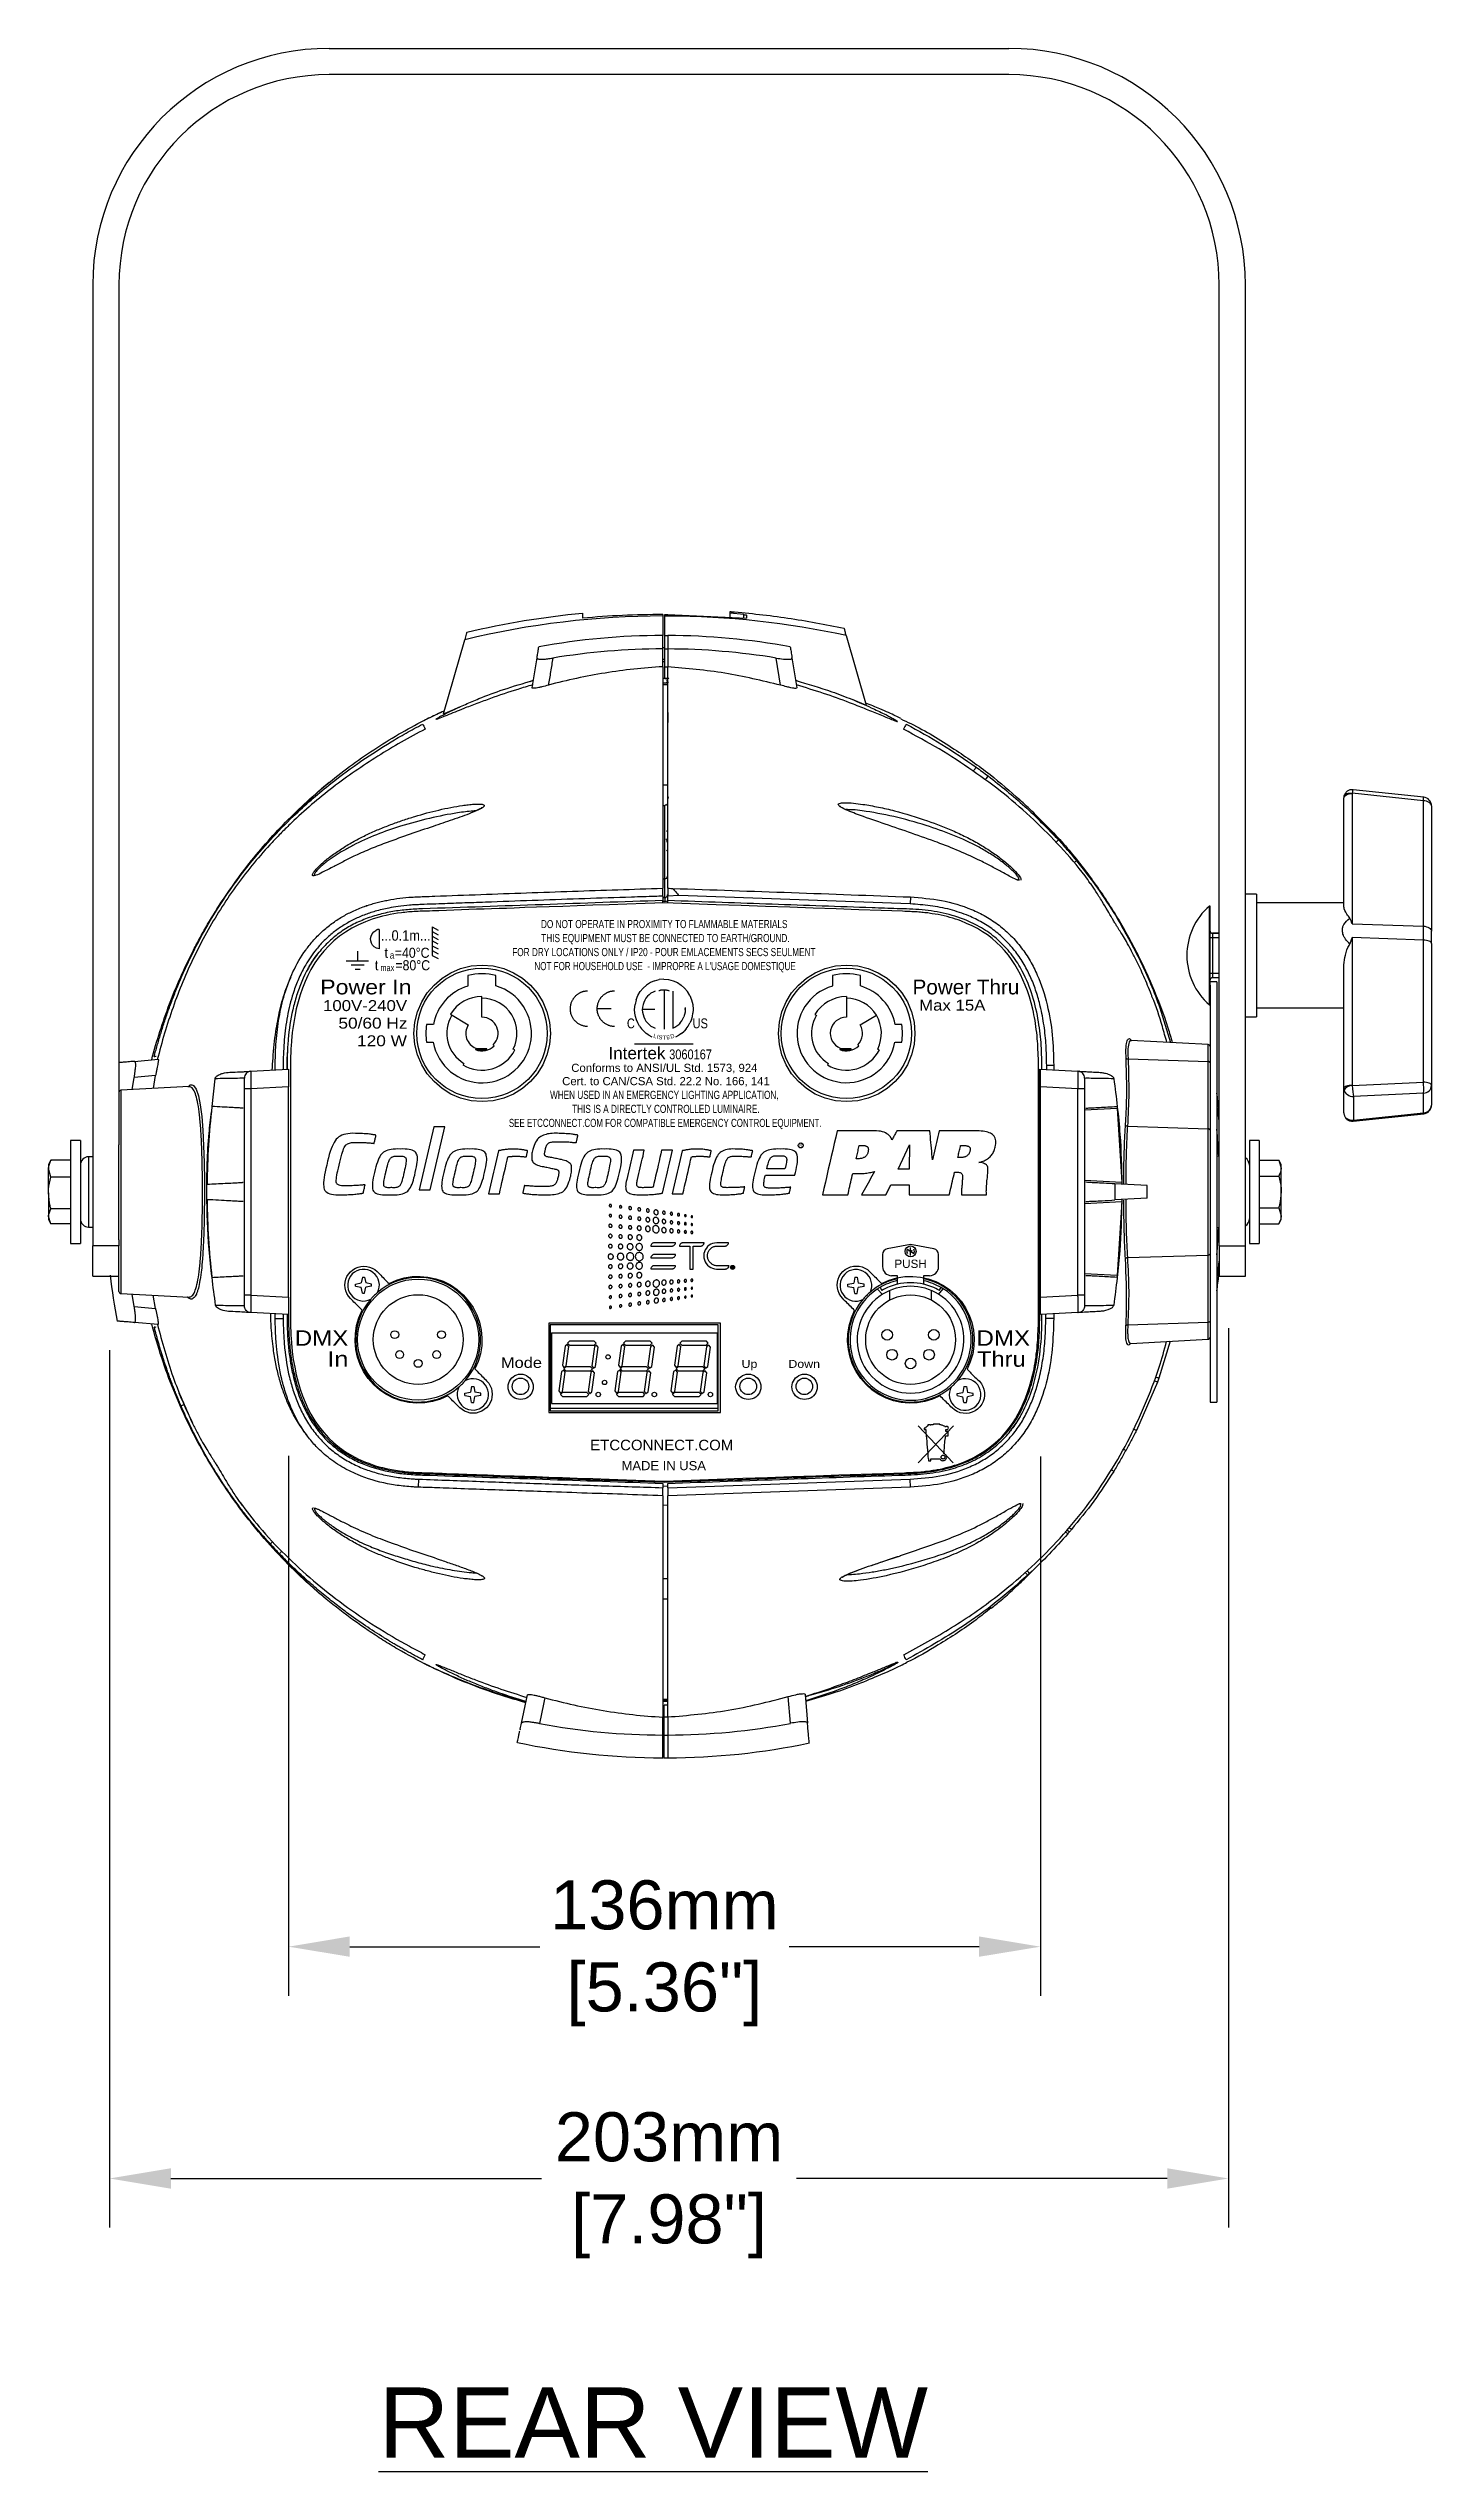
# Model space of a CAD drawing. Header units: inches. Extents: x 0.7 to 44.2, y 3.2 to 34.6.
# Drawn here: x 0.68 to 10.55, y 3.18 to 20.47 of the extents above; entities that cross this region are included whole.
import ezdxf
from ezdxf.enums import TextEntityAlignment as Align

# ---------------------------------------------------------------- set-up
doc = ezdxf.new("R2010")
doc.units = ezdxf.units.IN
doc.header["$MEASUREMENT"] = 0
for name, color, linetype in [('7412A1205 - CSPAR-XLR', 7, 'Continuous'), ('DIM', 1, 'Continuous'), ('LABEL', 2, 'Continuous'), ('OBJECT', 7, 'Continuous')]:
    doc.layers.add(name, color=color, linetype=linetype)
doc.styles.add('Arial', font='arial.ttf')
doc.dimstyles.new('ETC EU Metric & ANSI.35 Stacked', dxfattribs={"dimscale": 2.666667, "dimtxt": 0.35, "dimasz": 0.4375, "dimexe": 0.35, "dimexo": 0.35, "dimgap": 0.116667, "dimtad": 0, "dimtih": 1, "dimtoh": 1, "dimdec": 0, "dimlfac": 25.4, "dimzin": 4, "dimdsep": 46, "dimtxsty": 'Arial', "dimcen": 0.175, "dimadec": 0, "dimazin": 0, "dimtfac": 0.75, "dimtdec": 0, "dimtofl": 0, "dimtmove": 0, "dimatfit": 3, "dimfxl": 1, "dimtolj": 1, "dimtzin": 0, "dimarcsym": 0})

msp = doc.modelspace()

# ---------------------------------------------------------------- texts
at = {"layer": 'DIM', "style": 'Arial'}
msp.add_text('%%UREAR VIEW', height=0.5, dxfattribs=at).set_placement((4.999, 3.278), align=Align.CENTER)
at = {"layer": 'LABEL', "style": 'Arial'}
for s, height, width, p in [('DO NOT OPERATE IN PROXIMITY TO FLAMMABLE MATERIALS', 0.058, 0.725, (4.198, 14.191)), ('...0.1m...', 0.0746, 0.875, (3.056, 14.101)), ('t  =40%%dC', 0.0719, 0.875, (3.082, 13.979)), ('a', 0.0479, 0.875, (3.119, 13.974)), ('FOR DRY LOCATIONS ONLY / IP20 - POUR EMLACEMENTS SECS SEULMENT', 0.058, 0.725, (3.993, 13.991)), ('THIS EQUIPMENT MUST BE CONNECTED TO EARTH/GROUND.', 0.058, 0.725, (4.2, 14.091)), ('t     =80%%dC', 0.07187, 0.875, (3.013, 13.89)), ('max', 0.0479, 0.75, (3.053, 13.884)), ("NOT FOR HOUSEHOLD USE  - IMPROPRE A L'USAGE DOMESTIQUE", 0.058, 0.71, (4.151, 13.891)), ('Power In', 0.1055, 1.12, (2.623, 13.718)), ('100V-240V', 0.078, 1.1, (2.643, 13.599)), ('Max 15A', 0.078, 1.1, (6.896, 13.602)), ('50/60 Hz', 0.078, 1.13, (2.753, 13.474)), ('C', 0.0702, 0.8, (4.811, 13.476)), ('US', 0.0702, 0.8, (5.28, 13.476)), ('120 W', 0.078, 1.13, (2.886, 13.348)), ('3060167', 0.07, 0.8, (5.113, 13.255)), ('WHEN USED IN AN EMERGENCY LIGHTING APPLICATION,', 0.058, 0.72, (4.263, 12.972)), ('SEE ETCCONNECT.COM FOR COMPATIBLE EMERGENCY CONTROL EQUIPMENT.', 0.058, 0.7, (3.969, 12.772)), ('THIS IS A DIRECTLY CONTROLLED LUMINAIRE.', 0.058, 0.725, (4.42, 12.872)), ('DMX', 0.11, 1.12, (2.441, 11.211)), ('DMX', 0.11, 1.12, (7.305, 11.211)), ('In', 0.11, 1.18, (2.673, 11.061)), ('Mode', 0.075, 1.12, (3.912, 11.053)), ('Up', 0.0565, 1.12, (5.629, 11.053)), ('Down', 0.0565, 1.12, (5.963, 11.053)), ('Thru', 0.11, 1.1, (7.309, 11.061)), ('ETCCONNECT.COM', 0.075, 1.02, (4.549, 10.465)), ('MADE IN USA', 0.065, 1.02, (4.773, 10.323))]:
    msp.add_text(s, height=height, dxfattribs=dict(at, width=width)).set_placement(p)
for s, height, p in [('Power Thru', 0.1055, (6.849, 13.718)), ('Intertek', 0.0875, (4.679, 13.255)), ('T', 0.029, (5.066, 13.395)), ('Conforms to ANSI/UL Std. 1573, 924', 0.058, (4.414, 13.165)), ('Cert. to CAN/CSA Std. 22.2 No. 166, 141', 0.058, (4.349, 13.07))]:
    msp.add_text(s, height=height, dxfattribs=at).set_placement(p)
for s, rotation, p in [('L', 341.0311, (4.997, 13.411)), ('I', 346.6362, (5.022, 13.403)), ('S', 347.7661, (5.035, 13.4)), ('E', 9.0599, (5.095, 13.396)), ('D', 17.5728, (5.126, 13.402))]:
    msp.add_text(s, height=0.029, rotation=rotation, dxfattribs=at).set_placement(p)
at = {"layer": 'LABEL', "style": 'Arial', "width": 0.9}
msp.add_text('R', height=0.0199, dxfattribs=at).set_placement((6.052, 12.631), align=Align.CENTER)
at = {"layer": 'OBJECT', "style": 'Arial'}
msp.add_text('PUSH', height=0.0594, dxfattribs=at).set_placement((6.835, 11.766), align=Align.CENTER)

# ---------------------------------------------------------------- blocks, each defined once
blk = doc.blocks.new('*D7')
at = {"layer": 'Defpoints', "color": 0, "transparency": 16777216}
for p in [(2.397, 10.776), (7.762, 10.771), (7.762, 6.923)]:
    blk.add_point(p, dxfattribs=at)
at = {"layer": 'DIM', "color": 0, "lineweight": -2, "transparency": 16777216}
for p, q in [((2.397, 10.426), (2.397, 6.573)), ((7.762, 10.421), (7.762, 6.573)), ((2.834, 6.923), (4.19, 6.923)), ((7.324, 6.923), (5.969, 6.923))]:
    blk.add_line(p, q, dxfattribs=at)
at = {"layer": 'DIM', "color": 0, "transparency": 16777216}
for points in [[(2.834, 6.996), (2.834, 6.851), (2.397, 6.923)], [(7.324, 6.996), (7.324, 6.851), (7.762, 6.923)]]:
    blk.add_solid(points, dxfattribs=at)
at = {"layer": 'DIM', "color": 0, "transparency": 16777216, "char_height": 0.35, "attachment_point": 5, "style": 'Arial'}
for s, insert in [('\\A1;136mm', (5.079, 7.219)), ('\\A1;[5.36"]', (5.079, 6.583))]:
    blk.add_mtext(s, dxfattribs=dict(at, insert=insert))
blk = doc.blocks.new('*D8')
at = {"layer": 'Defpoints', "color": 0, "transparency": 16777216}
for p in [(9.103, 11.687), (1.12, 11.529), (9.103, 5.269)]:
    blk.add_point(p, dxfattribs=at)
at = {"layer": 'DIM', "color": 0, "lineweight": -2, "transparency": 16777216}
for p, q in [((9.103, 11.337), (9.103, 4.919)), ((1.12, 11.179), (1.12, 4.919)), ((1.558, 5.269), (4.203, 5.269)), ((8.666, 5.269), (6.021, 5.269))]:
    blk.add_line(p, q, dxfattribs=at)
at = {"layer": 'DIM', "color": 0, "transparency": 16777216}
for points in [[(1.558, 5.342), (1.558, 5.196), (1.12, 5.269)], [(8.666, 5.342), (8.666, 5.196), (9.103, 5.269)]]:
    blk.add_solid(points, dxfattribs=at)
at = {"layer": 'DIM', "color": 0, "transparency": 16777216, "char_height": 0.35, "attachment_point": 5, "style": 'Arial'}
for s, insert in [('\\A1;203mm', (5.112, 5.564)), ('\\A1;[7.98"]', (5.112, 4.928))]:
    blk.add_mtext(s, dxfattribs=dict(at, insert=insert))

# ---------------------------------------------------------------- dimensions: what is measured, and where the dimension line sits
at = {"layer": 'DIM'}
for base, p1, p2, picture, middle in [((9.103, 5.269), (1.12, 11.529), (9.103, 11.687), '*D8', (5.112, 5.269)), ((7.762, 6.923), (2.397, 10.776), (7.762, 10.771), '*D7', (5.079, 6.923))]:
    dim = msp.add_linear_dim(base=base, p1=p1, p2=p2, dimstyle='ETC EU Metric & ANSI.35 Stacked', override={"dimpost": 'mm\\X'}, dxfattribs=at)
    dim.commit()
    dim.dimension.update_dxf_attribs({"geometry": picture, "text_midpoint": middle})

# ---------------------------------------------------------------- linework, layer by layer
for p, q in [((7.537, 20.281), (2.687, 20.281)), ((1, 18.781), (1, 11.925)), ((1.187, 18.781), (1.187, 12.644)), ((9.037, 11.925), (9.037, 18.781)), ((9.224, 11.925), (9.224, 18.781)), ((5.082, 16.428), (5.102, 16.428)), ((5.102, 16.428), (5.664, 16.402)), ((5.102, 16.418), (5.102, 16.428)), ((5.645, 16.428), (5.549, 16.438)), ((5.549, 16.408), (5.549, 16.438)), ((5.645, 16.403), (5.645, 16.428)), ((5.067, 16.418), (5.067, 16.28)), ((5.082, 16.418), (5.102, 16.418)), ((5.082, 16.28), (5.082, 16.418)), ((5.082, 16.28), (5.102, 16.28)), ((6.376, 16.278), (6.519, 15.782)), ((3.502, 15.721), (3.654, 16.249)), ((4.136, 15.905), (4.17, 16.12)), ((5.082, 16.192), (5.067, 16.192)), ((5.082, 16.192), (5.067, 16.192)), ((5.067, 16.056), (5.067, 16.183)), ((5.067, 16.111), (5.082, 16.111)), ((5.082, 16.092), (5.067, 16.092)), ((5.082, 16.183), (5.102, 16.183)), ((5.082, 16.055), (5.082, 16.183)), ((5.102, 16.183), (5.102, 16.055)), ((5.908, 15.924), (5.876, 16.118)), ((5.989, 16.12), (6.023, 15.905)), ((4.12, 15.951), (4.144, 15.959)), ((5.067, 15.975), (5.082, 15.975)), ((5.067, 15.942), (5.102, 15.942)), ((5.067, 15.942), (5.102, 15.942)), ((5.067, 15.929), (5.102, 15.929)), ((5.067, 15.929), (5.102, 15.929)), ((5.082, 16.055), (5.102, 16.055)), ((5.082, 15.974), (5.082, 16.055)), ((5.082, 15.974), (5.102, 15.974)), ((5.102, 15.969), (5.082, 15.969)), ((5.094, 15.946), (5.093, 15.942)), ((5.094, 15.946), (5.109, 15.946)), ((5.104, 15.978), (5.105, 15.976)), ((5.11, 15.968), (5.105, 15.976)), ((6.014, 15.959), (6.034, 15.953)), ((3.502, 15.721), (3.621, 15.771)), ((6.423, 15.821), (6.519, 15.782)), ((5.102, 15.729), (5.102, 15.658)), ((5.067, 15.213), (5.102, 15.213)), ((5.067, 15.066), (5.082, 15.067)), ((5.106, 15.128), (5.102, 15.114)), ((9.927, 14.343), (9.927, 15.12)), ((10.494, 15.099), (9.986, 15.153)), ((9.986, 15.151), (9.986, 14.222)), ((10.496, 15.125), (9.992, 15.178)), ((10.494, 14.205), (10.494, 15.099)), ((10.552, 15.063), (10.552, 14.169)), ((5.094, 14.748), (5.1, 14.741)), ((7.024, 14.803), (7.007, 14.809)), ((7.873, 14.837), (7.891, 14.82)), ((2.59, 14.569), (2.59, 14.569)), ((5.067, 14.542), (5.082, 14.543)), ((7.599, 14.536), (7.599, 14.536)), ((7.621, 14.544), (7.621, 14.532)), ((5.067, 14.419), (5.067, 14.476)), ((5.067, 14.419), (5.067, 14.388)), ((5.067, 14.409), (5.082, 14.409)), ((5.067, 14.371), (5.067, 14.388)), ((5.067, 14.375), (5.067, 14.384)), ((5.082, 14.381), (5.067, 14.381)), ((5.102, 14.475), (5.102, 14.42)), ((5.182, 14.423), (5.102, 14.42)), ((5.102, 14.388), (5.102, 14.42)), ((5.102, 14.371), (5.102, 14.388)), ((6.832, 14.363), (5.182, 14.423)), ((6.834, 14.413), (6.832, 14.363)), ((9.302, 14.433), (9.224, 14.433)), ((9.302, 14.433), (9.302, 13.558)), ((9.927, 14.371), (9.302, 14.371)), ((2.95, 14.348), (2.95, 14.35)), ((2.956, 14.35), (2.95, 14.35)), ((8.972, 14.348), (8.967, 14.348)), ((8.967, 13.644), (8.967, 14.348)), ((8.972, 13.784), (8.972, 14.348)), ((9.986, 14.222), (10.494, 14.205)), ((8.988, 14.154), (8.988, 14.153)), ((9.037, 14.154), (8.988, 14.154)), ((8.988, 14.153), (8.988, 14.122)), ((9.037, 14.153), (8.988, 14.153)), ((8.988, 14.122), (8.988, 13.868)), ((9.037, 14.122), (8.988, 14.122)), ((9.986, 14.123), (9.986, 13.069)), ((10.494, 14.106), (9.986, 14.123)), ((10.494, 13.092), (10.494, 14.106)), ((10.552, 14.082), (10.552, 14.169)), ((10.552, 14.082), (10.552, 13.068)), ((3.677, 13.853), (3.677, 13.778)), ((3.877, 13.778), (3.877, 13.853)), ((6.277, 13.853), (6.277, 13.778)), ((6.477, 13.778), (6.477, 13.853)), ((8.988, 13.868), (8.988, 13.837)), ((9.037, 13.868), (8.988, 13.868)), ((9.037, 13.837), (8.988, 13.837)), ((9.927, 13.048), (9.927, 13.929)), ((3.777, 13.69), (3.777, 13.703)), ((3.777, 13.555), (3.777, 13.69)), ((6.377, 13.703), (6.377, 13.555)), ((9.02, 13.808), (8.972, 13.808)), ((8.972, 13.784), (8.972, 10.808)), ((9.02, 13.808), (9.02, 10.808)), ((3.43, 13.503), (3.382, 13.503)), ((3.552, 13.576), (3.678, 13.5)), ((3.552, 13.575), (3.562, 13.569)), ((6.152, 13.575), (6.162, 13.569)), ((6.475, 13.5), (6.591, 13.569)), ((6.772, 13.503), (6.724, 13.503)), ((8.967, 13.644), (8.972, 13.644)), ((9.224, 13.558), (9.302, 13.558)), ((9.302, 13.621), (9.927, 13.621)), ((3.382, 13.378), (3.43, 13.378)), ((3.733, 13.334), (3.73, 13.324)), ((3.73, 13.325), (3.812, 13.325)), ((3.812, 13.33), (3.732, 13.33)), ((3.812, 13.325), (3.812, 13.33)), ((3.865, 13.351), (3.858, 13.358)), ((4.012, 13.323), (4, 13.328)), ((6.333, 13.334), (6.33, 13.324)), ((6.33, 13.325), (6.412, 13.325)), ((6.412, 13.33), (6.332, 13.33)), ((6.412, 13.325), (6.412, 13.33)), ((6.465, 13.351), (6.458, 13.358)), ((6.612, 13.323), (6.6, 13.328)), ((6.724, 13.378), (6.772, 13.378)), ((8.958, 13.36), (8.409, 13.388)), ((8.958, 13.239), (8.958, 13.36)), ((1.297, 13.24), (1.467, 13.255)), ((1.467, 13.255), (1.462, 13.255)), ((2.115, 13.167), (2.116, 13.168)), ((2.129, 13.17), (2.397, 13.184)), ((3.648, 13.226), (3.642, 13.215)), ((6.248, 13.226), (6.242, 13.215)), ((7.757, 11.433), (7.757, 13.184)), ((7.757, 13.184), (8.029, 13.17)), ((7.806, 13.182), (7.806, 13.211)), ((7.856, 13.211), (7.806, 13.211)), ((8.387, 13.257), (8.958, 13.239)), ((8.958, 12.759), (8.958, 13.239)), ((1.687, 13.06), (1.201, 13.034)), ((1.201, 13.034), (1.201, 12.308)), ((1.282, 13.038), (1.296, 13.126)), ((1.448, 13.139), (1.296, 13.126)), ((1.433, 13.046), (1.448, 13.139)), ((1.678, 13.059), (1.69, 13.067)), ((1.851, 12.918), (1.873, 13.116)), ((2.082, 11.571), (2.082, 13.045)), ((2.397, 13.059), (2.129, 13.045)), ((2.129, 13.045), (2.129, 11.571)), ((2.397, 11.557), (2.397, 13.059)), ((7.762, 11.557), (7.762, 13.059)), ((8.029, 13.045), (7.762, 13.059)), ((8.029, 11.571), (8.029, 13.045)), ((8.077, 13.045), (8.077, 11.571)), ((9.927, 12.872), (9.927, 13.048)), ((9.986, 13.068), (10.494, 13.092)), ((10.495, 13.014), (9.995, 12.99)), ((9.995, 12.99), (9.995, 12.821)), ((10.495, 12.874), (10.495, 13.014)), ((10.552, 13.068), (10.552, 12.928)), ((2.081, 12.906), (2.081, 12.906)), ((8.077, 12.906), (8.077, 12.906)), ((8.31, 12.903), (8.077, 12.891)), ((8.31, 12.903), (8.343, 12.378)), ((9.03, 12.878), (9.02, 12.877)), ((9.037, 12.813), (9.03, 12.878)), ((9.992, 12.813), (10.496, 12.866)), ((9.995, 12.821), (10.495, 12.874)), ((0.912, 12.676), (0.842, 12.676)), ((0.842, 12.676), (0.842, 11.941)), ((0.912, 12.676), (0.912, 11.941)), ((1.187, 12.308), (1.187, 12.644)), ((8.382, 12.777), (8.958, 12.759)), ((8.958, 11.858), (8.958, 12.759)), ((9.322, 12.676), (9.252, 12.676)), ((9.252, 12.676), (9.252, 11.941)), ((9.322, 12.676), (9.322, 11.941)), ((0.702, 12.536), (0.684, 12.505)), ((0.684, 12.505), (0.684, 12.475)), ((0.702, 12.414), (0.684, 12.475)), ((0.684, 12.301), (0.684, 12.475)), ((0.702, 12.536), (0.7, 12.531)), ((0.842, 12.536), (0.702, 12.536)), ((1, 12.56), (0.971, 12.56)), ((0.971, 12.56), (0.971, 12.057)), ((9.037, 12.562), (9.02, 12.563)), ((9.322, 12.536), (9.462, 12.536)), ((9.479, 12.505), (9.462, 12.536)), ((9.462, 12.536), (9.479, 12.479)), ((9.479, 12.479), (9.479, 12.505)), ((9.479, 12.308), (9.479, 12.479)), ((0.684, 12.301), (0.684, 12.134)), ((0.842, 12.414), (0.702, 12.414)), ((1.187, 11.967), (1.187, 12.308)), ((1.201, 12.308), (1.201, 11.583)), ((2.081, 12.377), (2.081, 12.377)), ((8.077, 12.392), (8.343, 12.378)), ((8.078, 12.377), (8.078, 12.377)), ((8.293, 12.366), (8.293, 12.251)), ((8.522, 12.354), (8.293, 12.366)), ((8.522, 12.263), (8.522, 12.354)), ((9.322, 12.422), (9.462, 12.422)), ((9.479, 12.138), (9.479, 12.308)), ((0.702, 12.081), (0.684, 12.134)), ((0.684, 12.134), (0.684, 12.112)), ((0.684, 12.112), (0.702, 12.081)), ((0.842, 12.187), (0.702, 12.187)), ((2.081, 12.239), (2.081, 12.239)), ((8.343, 12.238), (8.077, 12.224)), ((8.078, 12.239), (8.078, 12.239)), ((8.522, 12.263), (8.293, 12.251)), ((8.343, 12.238), (8.31, 11.714)), ((9.322, 12.195), (9.462, 12.195)), ((9.462, 12.195), (9.479, 12.138)), ((9.462, 12.081), (9.479, 12.112)), ((9.479, 12.112), (9.479, 12.138)), ((0.842, 12.081), (0.702, 12.081)), ((0.842, 11.941), (0.912, 11.941)), ((0.971, 12.057), (1, 12.057)), ((1.187, 11.967), (1.187, 11.925)), ((6.835, 11.934), (6.668, 11.903)), ((7.001, 11.903), (6.835, 11.934)), ((9.02, 12.054), (9.037, 12.055)), ((9.252, 11.941), (9.322, 11.941)), ((9.322, 12.081), (9.462, 12.081)), ((1.187, 11.925), (1, 11.925)), ((1, 11.708), (1, 11.925)), ((1.187, 11.887), (1.187, 11.925)), ((1.187, 11.598), (1.187, 11.887)), ((6.635, 11.862), (6.635, 11.776)), ((7.035, 11.776), (7.035, 11.862)), ((8.382, 11.84), (8.958, 11.858)), ((8.958, 11.378), (8.958, 11.858)), ((9.03, 11.739), (9.037, 11.814)), ((9.037, 11.925), (9.224, 11.925)), ((9.037, 11.925), (9.037, 11.708)), ((9.224, 11.708), (9.224, 11.925)), ((1, 11.708), (1.187, 11.708)), ((2.081, 11.711), (2.081, 11.711)), ((6.598, 11.614), (6.635, 11.577)), ((6.617, 11.626), (6.629, 11.605)), ((6.685, 11.603), (6.685, 11.536)), ((6.7, 11.711), (6.74, 11.711)), ((6.74, 11.711), (6.74, 11.649)), ((6.929, 11.711), (6.97, 11.711)), ((6.929, 11.649), (6.929, 11.711)), ((6.985, 11.536), (6.985, 11.603)), ((7.035, 11.577), (7.068, 11.617)), ((7.04, 11.605), (7.053, 11.626)), ((8.077, 11.726), (8.31, 11.714)), ((8.077, 11.711), (8.077, 11.711)), ((9.02, 11.74), (9.03, 11.739)), ((9.037, 11.708), (9.224, 11.708)), ((1.201, 11.583), (1.687, 11.557)), ((1.296, 11.491), (1.282, 11.578)), ((1.296, 11.491), (1.448, 11.477)), ((1.448, 11.477), (1.431, 11.571)), ((2.129, 11.571), (2.397, 11.557)), ((2.397, 11.433), (2.129, 11.447)), ((2.302, 11.406), (2.302, 11.438)), ((2.359, 11.435), (2.359, 11.406)), ((7.762, 11.557), (8.029, 11.571)), ((8.029, 11.447), (7.762, 11.433)), ((7.799, 11.406), (7.799, 11.435)), ((8.052, 11.449), (8.034, 11.448)), ((1.466, 11.362), (1.297, 11.376)), ((1.462, 11.362), (1.467, 11.342)), ((1.466, 11.362), (1.462, 11.362)), ((2.302, 11.406), (2.359, 11.406)), ((5.463, 11.361), (4.263, 11.361)), ((4.263, 11.361), (4.263, 10.746)), ((4.267, 11.361), (4.263, 11.358)), ((4.274, 11.303), (4.274, 10.799)), ((4.274, 11.303), (5.455, 11.303)), ((4.402, 11.243), (4.388, 11.229)), ((4.578, 11.243), (4.402, 11.243)), ((4.592, 11.229), (4.578, 11.243)), ((4.802, 11.243), (4.788, 11.229)), ((4.978, 11.243), (4.802, 11.243)), ((4.992, 11.229), (4.978, 11.243)), ((5.202, 11.243), (5.188, 11.229)), ((5.378, 11.243), (5.202, 11.243)), ((5.392, 11.229), (5.378, 11.243)), ((5.455, 11.303), (5.455, 10.799)), ((5.463, 10.746), (5.463, 11.361)), ((7.856, 11.406), (7.799, 11.406)), ((8.385, 11.36), (8.958, 11.378)), ((8.406, 11.228), (8.958, 11.257)), ((8.688, 11.243), (8.606, 10.979)), ((8.958, 11.257), (8.958, 11.378)), ((4.37, 11.209), (4.351, 11.072)), ((4.351, 11.072), (4.362, 11.056)), ((4.362, 11.056), (4.378, 11.068)), ((4.385, 11.22), (4.37, 11.209)), ((4.378, 11.068), (4.397, 11.205)), ((4.397, 11.205), (4.385, 11.22)), ((4.388, 11.229), (4.402, 11.215)), ((4.402, 11.215), (4.578, 11.215)), ((4.579, 11.204), (4.56, 11.068)), ((4.56, 11.068), (4.572, 11.052)), ((4.578, 11.215), (4.592, 11.229)), ((4.595, 11.216), (4.579, 11.204)), ((4.588, 11.064), (4.607, 11.2)), ((4.607, 11.2), (4.595, 11.216)), ((4.77, 11.209), (4.751, 11.072)), ((4.751, 11.072), (4.762, 11.056)), ((4.762, 11.056), (4.778, 11.068)), ((4.785, 11.22), (4.77, 11.209)), ((4.778, 11.068), (4.797, 11.205)), ((4.797, 11.205), (4.785, 11.22)), ((4.788, 11.229), (4.802, 11.215)), ((4.802, 11.215), (4.978, 11.215)), ((4.979, 11.204), (4.96, 11.068)), ((4.96, 11.068), (4.972, 11.052)), ((4.978, 11.215), (4.992, 11.229)), ((4.995, 11.216), (4.979, 11.204)), ((4.988, 11.064), (5.007, 11.2)), ((5.007, 11.2), (4.995, 11.216)), ((5.17, 11.209), (5.151, 11.072)), ((5.151, 11.072), (5.162, 11.056)), ((5.162, 11.056), (5.178, 11.068)), ((5.185, 11.22), (5.17, 11.209)), ((5.178, 11.068), (5.197, 11.205)), ((5.197, 11.205), (5.185, 11.22)), ((5.188, 11.229), (5.202, 11.215)), ((5.202, 11.215), (5.378, 11.215)), ((5.379, 11.204), (5.36, 11.068)), ((5.36, 11.068), (5.372, 11.052)), ((5.378, 11.215), (5.392, 11.229)), ((5.395, 11.216), (5.379, 11.204)), ((5.388, 11.064), (5.407, 11.2)), ((5.407, 11.2), (5.395, 11.216)), ((8.406, 11.228), (8.406, 11.228)), ((4.344, 11.026), (4.325, 10.889)), ((4.36, 11.037), (4.344, 11.026)), ((4.352, 10.885), (4.371, 11.022)), ((4.371, 11.022), (4.36, 11.037)), ((4.376, 11.06), (4.362, 11.046)), ((4.362, 11.046), (4.376, 11.032)), ((4.552, 11.06), (4.376, 11.06)), ((4.376, 11.032), (4.552, 11.032)), ((4.554, 11.021), (4.535, 10.885)), ((4.566, 11.046), (4.552, 11.06)), ((4.552, 11.032), (4.566, 11.046)), ((4.569, 11.033), (4.554, 11.021)), ((4.562, 10.881), (4.581, 11.017)), ((4.581, 11.017), (4.569, 11.033)), ((4.572, 11.052), (4.588, 11.064)), ((4.744, 11.026), (4.725, 10.889)), ((4.76, 11.037), (4.744, 11.026)), ((4.752, 10.885), (4.771, 11.022)), ((4.771, 11.022), (4.76, 11.037)), ((4.776, 11.06), (4.762, 11.046)), ((4.762, 11.046), (4.776, 11.032)), ((4.952, 11.06), (4.776, 11.06)), ((4.776, 11.032), (4.952, 11.032)), ((4.954, 11.021), (4.935, 10.885)), ((4.966, 11.046), (4.952, 11.06)), ((4.952, 11.032), (4.966, 11.046)), ((4.969, 11.033), (4.954, 11.021)), ((4.962, 10.881), (4.981, 11.017)), ((4.981, 11.017), (4.969, 11.033)), ((4.972, 11.052), (4.988, 11.064)), ((5.144, 11.026), (5.125, 10.889)), ((5.16, 11.037), (5.144, 11.026)), ((5.152, 10.885), (5.171, 11.022)), ((5.171, 11.022), (5.16, 11.037)), ((5.176, 11.06), (5.162, 11.046)), ((5.162, 11.046), (5.176, 11.032)), ((5.352, 11.06), (5.176, 11.06)), ((5.176, 11.032), (5.352, 11.032)), ((5.354, 11.021), (5.335, 10.885)), ((5.366, 11.046), (5.352, 11.06)), ((5.352, 11.032), (5.366, 11.046)), ((5.369, 11.033), (5.354, 11.021)), ((5.362, 10.881), (5.381, 11.017)), ((5.381, 11.017), (5.369, 11.033)), ((5.372, 11.052), (5.388, 11.064)), ((8.596, 10.952), (8.446, 10.607)), ((5.463, 10.762), (4.263, 10.762)), ((4.263, 10.746), (5.463, 10.746)), ((4.274, 10.799), (5.455, 10.799)), ((4.325, 10.889), (4.337, 10.873)), ((4.337, 10.873), (4.352, 10.885)), ((4.351, 10.877), (4.337, 10.863)), ((4.337, 10.863), (4.351, 10.849)), ((4.526, 10.877), (4.351, 10.877)), ((4.351, 10.849), (4.526, 10.849)), ((4.54, 10.863), (4.526, 10.877)), ((4.526, 10.849), (4.54, 10.863)), ((4.535, 10.885), (4.546, 10.869)), ((4.546, 10.869), (4.562, 10.881)), ((4.725, 10.889), (4.737, 10.873)), ((4.737, 10.873), (4.752, 10.885)), ((4.751, 10.877), (4.737, 10.863)), ((4.737, 10.863), (4.751, 10.849)), ((4.926, 10.877), (4.751, 10.877)), ((4.751, 10.849), (4.926, 10.849)), ((4.94, 10.863), (4.926, 10.877)), ((4.926, 10.849), (4.94, 10.863)), ((4.935, 10.885), (4.946, 10.869)), ((4.946, 10.869), (4.962, 10.881)), ((5.125, 10.889), (5.137, 10.873)), ((5.137, 10.873), (5.152, 10.885)), ((5.151, 10.877), (5.137, 10.863)), ((5.137, 10.863), (5.151, 10.849)), ((5.326, 10.877), (5.151, 10.877)), ((5.151, 10.849), (5.326, 10.849)), ((5.34, 10.863), (5.326, 10.877)), ((5.326, 10.849), (5.34, 10.863)), ((5.335, 10.885), (5.346, 10.869)), ((5.346, 10.869), (5.362, 10.881)), ((8.972, 10.808), (9.02, 10.808)), ((2.611, 10.604), (2.603, 10.615)), ((3.324, 10.202), (3.326, 10.259)), ((5.067, 10.229), (5.067, 10.198)), ((5.102, 10.207), (5.067, 10.208)), ((5.102, 10.198), (6.832, 10.259)), ((5.102, 10.198), (5.102, 10.229)), ((6.834, 10.202), (5.102, 10.141)), ((6.834, 10.202), (6.832, 10.259)), ((2.592, 10.048), (2.592, 10.048)), ((5.067, 10.141), (5.067, 10.198)), ((5.067, 10.075), (5.102, 10.074)), ((5.102, 10.198), (5.102, 10.141)), ((7.635, 10.085), (7.634, 10.073)), ((5.067, 9.551), (5.102, 9.55)), ((5.067, 9.404), (5.102, 9.404)), ((6.742, 8.953), (6.745, 8.953)), ((4.058, 8.517), (4.101, 8.719)), ((5.067, 8.688), (5.102, 8.688)), ((5.067, 8.684), (5.102, 8.684)), ((5.067, 8.675), (5.102, 8.674)), ((5.067, 8.675), (5.102, 8.674)), ((5.102, 8.647), (5.077, 8.647)), ((5.077, 8.562), (5.077, 8.647)), ((5.979, 8.517), (5.962, 8.707)), ((6.082, 8.725), (6.1, 8.518)), ((5.067, 8.642), (5.077, 8.642)), ((5.067, 8.433), (5.067, 8.561)), ((5.067, 8.524), (5.077, 8.524)), ((5.077, 8.505), (5.067, 8.505)), ((5.067, 8.505), (5.077, 8.504)), ((5.067, 8.478), (5.077, 8.477)), ((5.077, 8.477), (5.067, 8.478)), ((5.067, 8.478), (5.077, 8.477)), ((5.077, 8.562), (5.102, 8.562)), ((5.077, 8.433), (5.077, 8.562)), ((5.102, 8.562), (5.102, 8.433)), ((5.067, 8.395), (5.077, 8.395)), ((5.067, 8.395), (5.077, 8.395)), ((5.077, 8.433), (5.102, 8.433)), ((5.073, 8.271), (5.105, 8.271))]:
    msp.add_line(p, q)
at = {"flags": 128}
for points in [[(9.927, 15.12), (9.928, 15.126), (9.931, 15.132), (9.937, 15.138), (9.944, 15.143), (9.953, 15.147), (9.963, 15.15), (9.974, 15.151), (9.986, 15.151)], [(9.928, 15.131), (9.929, 15.137), (9.933, 15.143), (9.938, 15.147), (9.946, 15.151), (9.954, 15.154), (9.964, 15.155), (9.975, 15.154), (9.986, 15.153)], [(10.552, 15.063), (10.551, 15.07), (10.547, 15.076), (10.542, 15.082), (10.535, 15.088), (10.526, 15.092), (10.516, 15.096), (10.505, 15.098), (10.494, 15.099)], [(10.494, 14.205), (10.505, 14.204), (10.516, 14.201), (10.526, 14.198), (10.535, 14.193), (10.542, 14.188), (10.547, 14.182), (10.551, 14.175), (10.552, 14.169)], [(10.552, 14.082), (10.551, 14.086), (10.547, 14.091), (10.542, 14.095), (10.535, 14.098), (10.526, 14.101), (10.516, 14.103), (10.505, 14.105), (10.494, 14.106)], [(7.856, 13.211), (7.856, 13.195), (7.856, 13.179)], [(8.972, 13.23), (8.971, 13.232), (8.971, 13.234), (8.969, 13.235), (8.968, 13.236), (8.965, 13.237), (8.963, 13.238), (8.96, 13.239), (8.958, 13.239)], [(1.719, 13.067), (1.738, 13.042), (1.754, 12.995), (1.767, 12.931), (1.778, 12.847), (1.786, 12.75), (1.791, 12.637), (1.795, 12.518), (1.797, 12.39), (1.797, 12.308)], [(9.986, 13.069), (9.974, 13.069), (9.963, 13.068), (9.953, 13.066), (9.944, 13.064), (9.937, 13.06), (9.931, 13.057), (9.928, 13.053), (9.927, 13.048)], [(10.552, 13.068), (10.551, 13.073), (10.547, 13.077), (10.542, 13.081), (10.535, 13.084), (10.526, 13.087), (10.516, 13.09), (10.505, 13.091), (10.494, 13.092)], [(8.972, 12.75), (8.971, 12.752), (8.971, 12.754), (8.969, 12.755), (8.968, 12.756), (8.965, 12.757), (8.963, 12.758), (8.96, 12.759), (8.958, 12.759)], [(8.972, 11.867), (8.971, 11.865), (8.971, 11.863), (8.969, 11.862), (8.968, 11.86), (8.965, 11.859), (8.963, 11.858), (8.96, 11.858), (8.958, 11.858)], [(7.856, 11.438), (7.856, 11.422), (7.856, 11.406)], [(8.972, 11.387), (8.971, 11.385), (8.971, 11.383), (8.969, 11.382), (8.968, 11.38), (8.965, 11.379), (8.963, 11.378), (8.96, 11.378), (8.958, 11.378)]]:
    msp.add_lwpolyline(points, dxfattribs=at)
for centre, radius in [((3.777, 13.44), 0.465), ((6.377, 13.44), 0.465), ((3.322, 11.255), 0.432), ((4.677, 11.131), 0.0157), ((4.052, 10.921), 0.0591), ((4.652, 10.949), 0.0157), ((5.677, 10.921), 0.0591), ((6.077, 10.921), 0.0591), ((4.607, 10.863), 0.0157), ((5.007, 10.863), 0.0157), ((5.407, 10.863), 0.0157)]:
    msp.add_circle(centre, radius)
for centre, radius, start, end in [((2.687, 18.781), 1.687, 89.9997, 179.9997), ((7.537, 18.781), 1.687, 0.0003, 90.0003), ((2.687, 18.781), 1.5, 89.9997, 179.9997), ((7.537, 18.781), 1.5, 0.0003, 90.0003), ((5.077, 10.358), 6.06, 90.0945, 103.5824), ((5.077, 11.308), 4.971, 90.1153, 100.3684), ((5.082, 10.358), 6.06, 77.6641, 89.8109), ((5.082, 11.308), 4.971, 79.6316, 89.7695), ((5.077, 11.308), 4.875, 90.1175, 99.3799), ((5.082, 11.308), 4.875, 80.6201, 89.7649), ((10.121, 15.144), 0.375, 353.1555, 357.1607), ((10.489, 15.063), 0.0625, 0, 83.9624), ((5.082, 14.562), 0.0197, 270.2662, 359.2816), ((5.599, 14.395), 0.517, 178.4316, 181.5684), ((9.271, 13.996), 0.465, 130.8426, 229.1574), ((8.988, 14.17), 0.016, 180.0003, 270.0003), ((8.988, 14.169), 0.016, 180.0003, 270.0003), ((8.984, 13.193), 0.928, 89.7532, 90.7406), ((3.777, 13.44), 0.425, 76.391, 103.609), ((6.377, 13.44), 0.425, 76.391, 103.609), ((8.984, 12.94), 0.928, 89.7532, 90.7406), ((8.988, 13.821), 0.016, 89.9997, 179.9997), ((3.777, 13.44), 0.353, 190.2128, 73.5196), ((3.777, 13.44), 0.352, 106.4804, 169.7872), ((3.777, 13.44), 0.263, 90, 148.8766), ((3.777, 13.44), 0.25, 333.4349, 90), ((6.377, 13.44), 0.352, 106.4804, 349.7872), ((6.377, 13.44), 0.262, 90, 149.0362), ((6.377, 13.44), 0.25, 31.1296, 90), ((6.377, 13.44), 0.353, 10.2128, 73.5196), ((3.777, 13.44), 0.4, 171.0107, 188.9893), ((3.777, 13.44), 0.25, 149.0362, 239.0362), ((3.777, 13.44), 0.262, 148.8766, 149.0362), ((3.777, 13.44), 0.115, 148.7182, 247.8194), ((3.777, 13.44), 0.115, 314.727, 90), ((6.377, 13.44), 0.25, 149.0362, 239.0362), ((6.377, 13.44), 0.115, 90, 247.8194), ((6.377, 13.44), 0.115, 314.727, 31.2818), ((6.377, 13.44), 0.25, 333.4349, 31.1296), ((6.377, 13.44), 0.4, 351.0107, 8.9893), ((3.777, 13.44), 0.263, 239.0362, 333.4349), ((3.777, 13.44), 0.125, 247.9139, 314.7488), ((6.377, 13.44), 0.263, 239.0362, 333.4349), ((6.377, 13.44), 0.125, 247.9139, 314.7488), ((8.957, 13.345), 0.015, 0, 87), ((8.385, 13.272), 0.0147, 214.7879, 276.302), ((1.202, 13.019), 0.015, 93, 180), ((4.082, 12.308), 4.988, 6.8462, 8.1393), ((9.986, 12.997), 0.0704, 90.3709, 145.6415), ((10.03, 13.046), 0.466, 355.9786, 5.6145), ((10.494, 13.072), 0.0582, 271.0466, 356.4027), ((10.494, 12.932), 0.0582, 271.0466, 356.4027), ((10.556, 12.879), 0.0613, 184.8609, 192.0343), ((10.489, 12.928), 0.0625, 276.0376, 0), ((8.382, 12.793), 0.0156, 210.7053, 271.4991), ((4.082, 12.308), 4.958, 2.9355, 5.1798), ((0.972, 12.5), 0.06, 91, 180), ((9.192, 12.5), 0.06, 0, 57.769), ((0.972, 12.117), 0.06, 180, 269), ((9.192, 12.117), 0.06, 302.231, 0), ((4.082, 12.308), 4.958, 354.8202, 357.0645), ((6.676, 11.862), 0.0411, 100.4917, 180), ((6.7, 11.776), 0.0651, 180, 270), ((6.97, 11.776), 0.0651, 270, 0), ((6.994, 11.862), 0.0411, 0, 79.5083), ((8.382, 11.824), 0.0156, 88.4565, 149.2285), ((6.077, 12.308), 4.988, 186.8464, 190.6459), ((1.202, 11.598), 0.015, 180, 267), ((2.932, 11.643), 0.113, 332.2469, 297.7531), ((3.322, 11.254), 0.445, 319.2986, 130.7014), ((6.445, 11.642), 0.113, 333.6501, 296.5531), ((6.835, 11.254), 0.432, 123.3048, 57.3378), ((6.835, 11.254), 0.445, 102.2607, 130.4889), ((6.835, 11.254), 0.432, 120.3293, 123.3048), ((6.835, 11.254), 0.432, 102.6505, 120.3293), ((6.835, 11.254), 0.407, 103.4427, 120.3293), ((6.835, 11.254), 0.381, 58.2897, 121.7103), ((6.835, 11.254), 0.407, 76.5573, 103.4427), ((6.835, 11.254), 0.445, 318.8559, 77.7393), ((6.835, 11.254), 0.431, 59.6707, 77.3495), ((6.835, 11.254), 0.407, 59.6707, 76.5573), ((6.835, 11.254), 0.431, 57.3378, 59.6707), ((4.082, 12.308), 4.988, 351.8607, 353.1538), ((3.322, 11.254), 0.445, 139.2986, 310.7014), ((6.835, 11.254), 0.445, 139.7144, 310.9416), ((6.835, 11.254), 0.381, 121.7103, 58.2897), ((8.383, 11.345), 0.0147, 83.5328, 144.948), ((8.957, 11.272), 0.015, 273, 0), ((3.712, 10.864), 0.112, 152.2469, 117.7531), ((7.224, 10.863), 0.113, 150.7402, 119.0573), ((5.077, 13.308), 4.875, 259.4823, 269.8825), ((5.082, 13.308), 4.875, 270.2351, 280.603), ((5.077, 13.308), 5.038, 257.9998, 269.887), ((5.082, 13.308), 5.038, 270.2276, 281.8067)]:
    msp.add_arc(centre, radius, start, end)
for centre, major_axis, ratio, start_param, end_param in [((9.989, 15.12), (0.0625, -0.001), 0.869776, 2.949999, 3.156122), ((9.989, 15.116), (0.0027, 0.0626), 0.100675, 6.276967, 7.228544), ((9.993, 15.151), (0.00747, -0.00077), 0.818682, 3.020011, 3.226135), ((10.489, 13.915), (0.002, 0.5), 0.007684, 5.102457, 5.328794), ((9.989, 13.048), (0.0625, -0.0012), 0.882937, 3.157886, 3.36401), ((9.989, 13.044), (0.0612, -0.0148), 0.858356, 3.552771, 5.00471), ((9.993, 13.069), (0.00732, -0.00177), 0.923694, 3.36192, 3.568043), ((9.989, 13.044), (-0.0068, 0.0622), 0.016562, 1.185847, 2.637787), ((9.989, 12.872), (0.0625, 0.001), 0.869776, 3.127063, 3.333187), ((9.989, 12.876), (0.061, 0.0159), 0.867945, 3.125349, 4.577288), ((9.989, 12.876), (-0.0027, 0.0626), 0.100675, 3.147811, 3.648174)]:
    msp.add_ellipse(centre, major_axis=major_axis, ratio=ratio, start_param=start_param, end_param=end_param)
for points in [[(3.669, 16.302), (3.941, 16.367), (4.216, 16.412), (4.494, 16.439)], [(5.067, 16.428), (4.875, 16.428), (4.685, 16.42), (4.494, 16.402)], [(5.067, 16.428), (5.067, 16.425), (5.067, 16.422), (5.067, 16.418)], [(3.355, 15.647), (3.359, 15.638), (3.365, 15.626), (3.373, 15.611)], [(2.95, 14.348), (2.952, 14.349), (2.954, 14.349), (2.956, 14.35)], [(2.95, 14.35), (2.95, 14.35), (2.951, 14.35), (2.951, 14.35)], [(1.467, 13.276), (1.467, 13.276), (1.467, 13.276), (1.467, 13.276)], [(8.077, 13.12), (8.076, 13.127), (8.075, 13.139), (8.064, 13.155), (8.048, 13.167), (8.036, 13.169), (8.029, 13.17)], [(8.077, 13.045), (8.076, 13.045), (8.075, 13.045), (8.064, 13.045), (8.048, 13.045), (8.036, 13.045), (8.029, 13.045)], [(8.077, 11.571), (8.076, 11.571), (8.075, 11.571), (8.064, 11.571), (8.048, 11.571), (8.036, 11.571), (8.029, 11.571)], [(8.077, 11.497), (8.076, 11.49), (8.075, 11.478), (8.064, 11.461), (8.048, 11.45), (8.036, 11.448), (8.029, 11.447)], [(1.467, 11.341), (1.467, 11.341), (1.467, 11.341), (1.466, 11.341)], [(2.332, 9.727), (2.31, 9.75), (2.288, 9.773), (2.267, 9.797)], [(3.355, 8.97), (3.359, 8.979), (3.365, 8.991), (3.373, 9.006)], [(4.226, 8.699), (4.213, 8.638), (4.2, 8.577), (4.187, 8.515)], [(4.05, 8.476), (4.049, 8.474), (4.049, 8.472), (4.048, 8.471)], [(4.05, 8.476), (4.052, 8.489), (4.055, 8.503), (4.058, 8.517)]]:
    msp.add_open_spline(points, degree=3)
for points, knots in [([(4.494, 16.439), (4.494, 16.438), (4.494, 16.435), (4.494, 16.424), (4.494, 16.415), (4.494, 16.402)], [0, 0, 0, 0, 0.5, 0.5, 1, 1, 1, 1]), ([(5.082, 16.418), (5.082, 16.42), (5.082, 16.423), (5.082, 16.426), (5.082, 16.428)], [0, 0, 0, 0, 0.571235, 1, 1, 1, 1]), ([(5.549, 16.438), (5.549, 16.441), (5.549, 16.447), (5.549, 16.448), (5.549, 16.449)], [0, 0, 0, 0, 0.568639, 1, 1, 1, 1]), ([(5.549, 16.449), (5.551, 16.449), (5.688, 16.438), (5.96, 16.409), (6.227, 16.357), (6.361, 16.331)], [0, 0, 0, 0, 0.005481, 0.501597, 1, 1, 1, 1]), ([(5.645, 16.428), (5.648, 16.427), (5.654, 16.427), (5.66, 16.426), (5.664, 16.425), (5.664, 16.424), (5.664, 16.424)], [0, 0, 0, 0, 0.2753246, 0.5506821, 0.825326, 1, 1, 1, 1]), ([(3.669, 16.302), (3.669, 16.301), (3.668, 16.3), (3.667, 16.295), (3.666, 16.292), (3.662, 16.278), (3.658, 16.264), (3.654, 16.249)], [0, 0, 0, 0, 0.25, 0.25, 0.5, 0.5, 1, 1, 1, 1]), ([(5.067, 16.183), (5.067, 16.189), (5.067, 16.195), (5.067, 16.205), (5.067, 16.21), (5.067, 16.223), (5.067, 16.231), (5.067, 16.254), (5.067, 16.268), (5.067, 16.28)], [0, 0, 0, 0, 0.125, 0.125, 0.25, 0.25, 0.5, 0.5, 1, 1, 1, 1]), ([(5.082, 16.183), (5.082, 16.192), (5.082, 16.209), (5.082, 16.229), (5.082, 16.248), (5.082, 16.265), (5.082, 16.275), (5.082, 16.28)], [0, 0, 0, 0, 0.19312, 0.395018, 0.594473, 0.791682, 1, 1, 1, 1]), ([(5.102, 16.28), (5.102, 16.267), (5.102, 16.243), (5.102, 16.203), (5.102, 16.183)], [0, 0, 0, 0, 0.49969, 1, 1, 1, 1]), ([(5.664, 16.424), (5.664, 16.424), (5.664, 16.418), (5.664, 16.41), (5.664, 16.402)], [0, 0, 0, 0, 0.060514, 1, 1, 1, 1]), ([(6.376, 16.278), (6.373, 16.289), (6.367, 16.31), (6.363, 16.327), (6.362, 16.33), (6.361, 16.331)], [0, 0, 0, 0, 0.354665, 0.734886, 1, 1, 1, 1]), ([(4.17, 16.12), (4.17, 16.119), (4.169, 16.118), (4.17, 16.117), (4.171, 16.115), (4.172, 16.114), (4.175, 16.112), (4.18, 16.11), (4.192, 16.109), (4.204, 16.109), (4.217, 16.11), (4.231, 16.111), (4.247, 16.113), (4.264, 16.115), (4.276, 16.117), (4.282, 16.118)], [0, 0, 0, 0, 0.054577, 0.10661, 0.156268, 0.203738, 0.24922, 0.381204, 0.499535, 0.575917, 0.651825, 0.730103, 0.813098, 0.902616, 1, 1, 1, 1]), ([(4.17, 16.12), (4.171, 16.128), (4.172, 16.136), (4.174, 16.151), (4.176, 16.157), (4.179, 16.177), (4.18, 16.188), (4.182, 16.199)], [0, 0, 0, 0, 0.25, 0.25, 0.5, 0.5, 1, 1, 1, 1]), ([(4.282, 16.118), (4.277, 16.086), (4.267, 16.021), (4.256, 15.957), (4.251, 15.925)], [0, 0, 0, 0, 0.5047606, 1, 1, 1, 1]), ([(5.876, 16.118), (5.894, 16.115), (5.919, 16.112), (5.948, 16.109), (5.965, 16.109), (5.978, 16.11), (5.988, 16.113), (5.989, 16.117), (5.989, 16.12)], [0, 0, 0, 0, 0.268825, 0.385121, 0.499196, 0.617817, 0.750134, 1, 1, 1, 1]), ([(5.976, 16.199), (5.978, 16.188), (5.982, 16.166), (5.986, 16.135), (5.989, 16.12)], [0, 0, 0, 0, 0.499821, 1, 1, 1, 1]), ([(3.451, 15.683), (3.452, 15.684), (3.454, 15.686), (3.472, 15.697), (3.51, 15.718), (3.575, 15.75), (3.659, 15.788), (3.779, 15.839), (3.941, 15.899), (4.072, 15.938), (4.144, 15.959)], [0, 0, 0, 0, 0.028518, 0.070765, 0.149564, 0.244527, 0.371219, 0.500702, 0.728092, 1, 1, 1, 1]), ([(4.139, 15.927), (4.103, 15.916), (4.002, 15.886), (3.869, 15.841), (3.741, 15.794), (3.656, 15.761), (3.584, 15.732), (3.525, 15.708), (3.48, 15.69), (3.455, 15.681), (3.452, 15.681), (3.451, 15.681)], [0, 0, 0, 0, 0.135994, 0.387975, 0.515972, 0.645059, 0.732853, 0.822177, 0.912722, 0.970157, 1, 1, 1, 1]), ([(4.251, 15.925), (4.235, 15.92), (4.22, 15.916), (4.197, 15.911), (4.189, 15.909), (4.175, 15.906), (4.169, 15.905), (4.158, 15.903), (4.153, 15.902), (4.145, 15.902), (4.143, 15.902), (4.136, 15.902), (4.135, 15.904), (4.136, 15.905)], [0, 0, 0, 0, 0.25, 0.25, 0.375, 0.375, 0.5, 0.5, 0.625, 0.625, 0.75, 0.75, 1, 1, 1, 1]), ([(5.067, 16.056), (4.928, 16.048), (4.791, 16.033), (4.519, 15.989), (4.385, 15.96), (4.251, 15.925)], [0, 0, 0, 0, 0.5, 0.5, 1, 1, 1, 1]), ([(5.067, 16.056), (5.067, 16.043), (5.067, 16.028), (5.067, 15.992), (5.067, 15.971), (5.067, 15.901), (5.067, 15.843), (5.067, 15.742), (5.067, 15.706), (5.067, 15.629), (5.067, 15.589), (5.067, 15.463), (5.067, 15.372), (5.067, 15.186), (5.067, 15.091), (5.067, 14.956), (5.067, 14.912), (5.067, 14.828), (5.067, 14.788), (5.067, 14.713), (5.067, 14.679), (5.067, 14.617), (5.067, 14.59), (5.067, 14.543), (5.067, 14.523), (5.067, 14.493), (5.067, 14.482), (5.067, 14.476)], [0, 0, 0, 0, 0.0625, 0.0625, 0.125, 0.125, 0.25, 0.25, 0.3125, 0.3125, 0.375, 0.375, 0.5, 0.5, 0.625, 0.625, 0.6875, 0.6875, 0.75, 0.75, 0.8125, 0.8125, 0.875, 0.875, 0.9375, 0.9375, 1, 1, 1, 1]), ([(5.082, 15.969), (5.082, 15.969), (5.082, 15.969), (5.082, 15.97), (5.082, 15.972), (5.082, 15.973), (5.082, 15.974), (5.082, 15.974)], [0, 0, 0, 0, 0.2288315, 0.4576628, 0.6864989, 0.9153437, 1, 1, 1, 1]), ([(5.098, 15.971), (5.098, 15.968), (5.098, 15.963), (5.096, 15.957), (5.096, 15.954)], [0, 0, 0, 0, 0.57885, 1, 1, 1, 1]), ([(5.908, 15.924), (5.776, 15.956), (5.51, 16.02), (5.238, 16.044), (5.102, 16.055)], [0, 0, 0, 0, 0.497473, 1, 1, 1, 1]), ([(5.102, 14.475), (5.102, 14.485), (5.102, 14.503), (5.102, 14.566), (5.102, 14.654), (5.102, 14.774), (5.102, 14.928), (5.102, 15.108), (5.102, 15.294), (5.102, 15.473), (5.102, 15.639), (5.102, 15.785), (5.102, 15.903), (5.102, 15.997), (5.102, 16.036), (5.102, 16.055)], [0, 0, 0, 0, 0.064221, 0.128446, 0.193714, 0.258994, 0.341371, 0.42379, 0.506214, 0.588575, 0.670941, 0.75326, 0.83549, 0.917776, 1, 1, 1, 1]), ([(6.023, 15.905), (6.022, 15.903), (6.021, 15.901), (6.003, 15.902), (5.981, 15.906), (5.948, 15.914), (5.922, 15.921), (5.908, 15.924)], [0, 0, 0, 0, 0.30596, 0.450723, 0.596268, 0.76238, 1, 1, 1, 1]), ([(6.014, 15.959), (6.101, 15.933), (6.237, 15.893), (6.417, 15.824), (6.543, 15.77), (6.64, 15.723), (6.699, 15.693), (6.73, 15.675), (6.742, 15.666), (6.742, 15.666), (6.742, 15.665)], [0, 0, 0, 0, 0.314225, 0.490847, 0.670153, 0.798166, 0.891176, 0.943231, 0.994911, 1, 1, 1, 1]), ([(6.742, 15.664), (6.742, 15.664), (6.742, 15.663), (6.738, 15.664), (6.726, 15.668), (6.683, 15.685), (6.607, 15.717), (6.507, 15.757), (6.376, 15.809), (6.213, 15.868), (6.084, 15.907), (6.02, 15.927)], [0, 0, 0, 0, 0.007218, 0.015314, 0.05959, 0.131623, 0.258674, 0.393279, 0.530849, 0.763921, 1, 1, 1, 1]), ([(1.421, 13.251), (1.456, 13.387), (1.499, 13.52), (1.598, 13.781), (1.654, 13.908), (1.734, 14.064), (1.751, 14.095), (1.785, 14.157), (1.802, 14.188), (1.856, 14.279), (1.893, 14.339), (2.01, 14.514), (2.093, 14.626), (2.272, 14.84), (2.368, 14.942), (2.52, 15.087), (2.572, 15.134), (2.68, 15.226), (2.735, 15.27), (2.902, 15.397), (3.018, 15.475), (3.257, 15.619), (3.381, 15.684), (3.508, 15.742)], [0, 0, 0, 0, 0.125, 0.125, 0.25, 0.25, 0.28125, 0.28125, 0.3125, 0.3125, 0.375, 0.375, 0.5, 0.5, 0.625, 0.625, 0.6875, 0.6875, 0.75, 0.75, 0.875, 0.875, 1, 1, 1, 1]), ([(3.507, 15.74), (3.472, 15.724), (3.412, 15.696), (3.377, 15.679), (3.362, 15.671)], [0, 0, 0, 0, 0.591873, 1, 1, 1, 1]), ([(6.766, 15.687), (6.754, 15.693), (6.72, 15.709), (6.632, 15.75), (6.549, 15.783), (6.514, 15.797)], [0, 0, 0, 0, 0.245783, 0.680046, 1, 1, 1, 1]), ([(1.439, 13.273), (1.442, 13.286), (1.449, 13.313), (1.46, 13.353), (1.472, 13.393), (1.484, 13.434), (1.497, 13.476), (1.51, 13.518), (1.525, 13.56), (1.539, 13.603), (1.555, 13.646), (1.572, 13.69), (1.589, 13.735), (1.607, 13.779), (1.626, 13.825), (1.646, 13.87), (1.667, 13.916), (1.689, 13.962), (1.727, 14.04), (1.787, 14.156), (1.88, 14.314), (1.996, 14.489), (2.179, 14.73), (2.414, 14.982), (2.683, 15.215), (2.911, 15.383), (3.075, 15.488), (3.181, 15.551), (3.236, 15.583), (3.294, 15.615), (3.334, 15.636), (3.355, 15.647)], [0, 0, 0, 0, 0.012951, 0.026119, 0.0395, 0.053093, 0.0669, 0.080925, 0.095171, 0.109635, 0.124317, 0.139218, 0.154341, 0.169689, 0.185266, 0.201075, 0.21712, 0.233405, 0.249933, 0.299888, 0.357978, 0.424488, 0.499841, 0.646967, 0.751596, 0.838988, 0.917353, 0.936579, 0.956763, 0.977905, 1, 1, 1, 1]), ([(3.373, 15.611), (3.257, 15.551), (3.144, 15.487), (2.979, 15.383), (2.925, 15.347), (2.818, 15.273), (2.765, 15.235), (2.61, 15.116), (2.511, 15.031), (2.394, 14.919), (2.371, 14.896), (2.325, 14.85), (2.302, 14.826), (2.236, 14.755), (2.193, 14.706), (2.069, 14.557), (1.993, 14.453), (1.854, 14.237), (1.79, 14.124), (1.705, 13.949), (1.677, 13.89), (1.627, 13.77), (1.603, 13.709), (1.537, 13.526), (1.499, 13.402), (1.467, 13.276)], [0, 0, 0, 0, 0.125, 0.125, 0.1875, 0.1875, 0.25, 0.25, 0.375, 0.375, 0.40625, 0.40625, 0.4375, 0.4375, 0.5, 0.5, 0.625, 0.625, 0.75, 0.75, 0.8125, 0.8125, 0.875, 0.875, 1, 1, 1, 1]), ([(3.451, 15.681), (3.45, 15.681), (3.448, 15.681), (3.45, 15.682), (3.451, 15.683)], [0, 0, 0, 0, 0.483002, 1, 1, 1, 1]), ([(6.765, 15.684), (6.789, 15.673), (6.922, 15.612), (7.135, 15.479), (7.396, 15.298), (7.545, 15.167), (7.615, 15.105)], [0, 0, 0, 0, 0.07625, 0.424732, 0.72911, 1, 1, 1, 1]), ([(6.804, 15.646), (6.803, 15.645), (6.798, 15.636), (6.792, 15.624), (6.785, 15.61), (6.785, 15.61)], [0, 0, 0, 0, 0.1408638, 0.9880298, 1, 1, 1, 1]), ([(8.117, 14.51), (8.105, 14.528), (8.041, 14.62), (7.906, 14.773), (7.715, 14.968), (7.506, 15.149), (7.279, 15.317), (7.04, 15.473), (6.87, 15.564), (6.785, 15.61)], [0, 0, 0, 0, 0.037742, 0.192982, 0.349226, 0.508341, 0.668344, 0.833812, 1, 1, 1, 1]), ([(6.804, 15.646), (6.89, 15.6), (7.061, 15.506), (7.222, 15.395), (7.303, 15.339)], [0, 0, 0, 0, 0.500224, 1, 1, 1, 1]), ([(2.687, 15.23), (2.669, 15.215), (2.63, 15.183), (2.562, 15.12), (2.498, 15.057), (2.454, 15.011), (2.439, 14.995)], [0, 0, 0, 0, 0.259009, 0.5705124, 0.8485837, 1, 1, 1, 1]), ([(7.303, 15.339), (7.302, 15.338), (7.3, 15.336), (7.293, 15.325), (7.285, 15.314), (7.282, 15.311)], [0, 0, 0, 0, 0.440052, 0.822217, 1, 1, 1, 1]), ([(7.303, 15.339), (7.317, 15.329), (7.345, 15.309), (7.374, 15.287), (7.388, 15.277)], [0, 0, 0, 0, 0.499933, 1, 1, 1, 1]), ([(7.388, 15.277), (7.387, 15.276), (7.385, 15.274), (7.377, 15.263), (7.369, 15.252), (7.366, 15.249)], [0, 0, 0, 0, 0.436143, 0.814735, 1, 1, 1, 1]), ([(7.388, 15.277), (7.477, 15.206), (7.648, 15.071), (7.8, 14.913), (7.873, 14.837)], [0, 0, 0, 0, 0.519085, 1, 1, 1, 1]), ([(2.567, 14.572), (2.569, 14.576), (2.572, 14.582), (2.578, 14.592), (2.581, 14.595), (2.587, 14.603), (2.59, 14.607), (2.601, 14.619), (2.61, 14.628), (2.628, 14.645), (2.638, 14.654), (2.659, 14.672), (2.67, 14.682), (2.693, 14.7), (2.705, 14.709), (2.742, 14.735), (2.767, 14.752), (2.82, 14.785), (2.847, 14.801), (2.902, 14.831), (2.929, 14.845), (2.985, 14.871), (3.013, 14.884), (3.069, 14.907), (3.098, 14.919), (3.155, 14.94), (3.184, 14.95), (3.241, 14.97), (3.27, 14.979), (3.356, 15.005), (3.413, 15.021), (3.498, 15.04), (3.526, 15.047), (3.583, 15.057), (3.611, 15.062), (3.652, 15.068), (3.666, 15.07), (3.693, 15.073), (3.706, 15.074), (3.731, 15.076), (3.744, 15.076), (3.761, 15.076), (3.766, 15.076), (3.776, 15.075), (3.78, 15.074), (3.784, 15.073)], [0, 0, 0, 0, 0.03125, 0.03125, 0.046875, 0.046875, 0.0625, 0.0625, 0.09375, 0.09375, 0.125, 0.125, 0.15625, 0.15625, 0.1875, 0.1875, 0.25, 0.25, 0.3125, 0.3125, 0.375, 0.375, 0.4375, 0.4375, 0.5, 0.5, 0.5625, 0.5625, 0.625, 0.625, 0.75, 0.75, 0.8125, 0.8125, 0.875, 0.875, 0.90625, 0.90625, 0.9375, 0.9375, 0.96875, 0.96875, 0.984375, 0.984375, 1, 1, 1, 1]), ([(3.775, 15.05), (3.775, 15.05), (3.775, 15.05), (3.773, 15.048), (3.768, 15.045), (3.755, 15.038), (3.732, 15.027), (3.711, 15.018), (3.697, 15.013)], [0, 0, 0, 0, 0.0101743, 0.1005414, 0.2153988, 0.3687183, 0.5942325, 1, 1, 1, 1]), ([(3.784, 15.073), (3.787, 15.071), (3.794, 15.069), (3.794, 15.062), (3.786, 15.053), (3.758, 15.036), (3.724, 15.023), (3.701, 15.013)], [0, 0, 0, 0, 0.12506, 0.250834, 0.363981, 0.548212, 1, 1, 1, 1]), ([(5.102, 15.085), (5.102, 15.084), (5.101, 15.081), (5.099, 15.075), (5.095, 15.071), (5.089, 15.067), (5.084, 15.067), (5.082, 15.067)], [0, 0, 0, 0, 0.131604, 0.348666, 0.565758, 0.78288, 1, 1, 1, 1]), ([(5.082, 14.543), (5.082, 14.572), (5.082, 14.63), (5.082, 14.737), (5.082, 14.881), (5.082, 14.995), (5.082, 15.067)], [0, 0, 0, 0, 0.214856, 0.429518, 0.644445, 1, 1, 1, 1]), ([(6.326, 15.063), (6.324, 15.065), (6.317, 15.071), (6.32, 15.078), (6.329, 15.081), (6.334, 15.083)], [0, 0, 0, 0, 0.2689968, 0.6161481, 1, 1, 1, 1]), ([(7.007, 14.809), (7.007, 14.809), (6.944, 14.832), (6.819, 14.876), (6.634, 14.94), (6.494, 14.988), (6.399, 15.024), (6.356, 15.043), (6.331, 15.057), (6.327, 15.062), (6.326, 15.063)], [0, 0, 0, 0, 0.000047, 0.260529, 0.522956, 0.771839, 0.855159, 0.94841, 0.987458, 1, 1, 1, 1]), ([(6.334, 15.083), (6.344, 15.084), (6.371, 15.087), (6.428, 15.083), (6.508, 15.073), (6.606, 15.055), (6.76, 15.02), (6.941, 14.964), (7.115, 14.897), (7.242, 14.837), (7.332, 14.788), (7.417, 14.734), (7.495, 14.677), (7.56, 14.62), (7.602, 14.575), (7.621, 14.55), (7.621, 14.545), (7.621, 14.544)], [0, 0, 0, 0, 0.032063, 0.0800538, 0.1292806, 0.2075179, 0.2864205, 0.4474835, 0.5795899, 0.6468572, 0.7147241, 0.7762209, 0.8390515, 0.9019641, 0.954452, 0.9959853, 1, 1, 1, 1]), ([(6.338, 15.058), (6.337, 15.059), (6.336, 15.06), (6.336, 15.059), (6.336, 15.059)], [0, 0, 0, 0, 0.794284, 1, 1, 1, 1]), ([(7.873, 14.838), (7.847, 14.868), (7.785, 14.94), (7.691, 15.037), (7.623, 15.099), (7.591, 15.127)], [0, 0, 0, 0, 0.280976, 0.662144, 1, 1, 1, 1]), ([(9.992, 15.178), (9.988, 15.178), (9.977, 15.18), (9.959, 15.174), (9.942, 15.162), (9.932, 15.147), (9.929, 15.137), (9.929, 15.135)], [0, 0, 0, 0, 0.144337, 0.393264, 0.644067, 0.897576, 1, 1, 1, 1]), ([(3.732, 15.027), (3.726, 15.027), (3.702, 15.026), (3.659, 15.021), (3.557, 15.007), (3.402, 14.976), (3.208, 14.923), (3.024, 14.86), (2.887, 14.799), (2.79, 14.745), (2.728, 14.707), (2.68, 14.673), (2.643, 14.644), (2.62, 14.624), (2.604, 14.607), (2.593, 14.595), (2.586, 14.585), (2.582, 14.577), (2.582, 14.572), (2.584, 14.569), (2.587, 14.569), (2.589, 14.569), (2.59, 14.569)], [0, 0, 0, 0, 0.016294, 0.059035, 0.1020991, 0.2536363, 0.4077422, 0.5361744, 0.6666867, 0.7218469, 0.7709404, 0.8209797, 0.8508316, 0.8813827, 0.8996339, 0.9182494, 0.9356494, 0.9535647, 0.9699625, 0.9868556, 0.9935327, 1, 1, 1, 1]), ([(3.701, 15.013), (3.701, 15.013), (3.661, 14.996), (3.566, 14.964), (3.421, 14.914), (3.264, 14.861), (3.155, 14.822), (3.1, 14.802)], [0, 0, 0, 0, 0.001416, 0.23028, 0.460136, 0.730067, 1, 1, 1, 1]), ([(5.1, 14.877), (5.098, 14.879), (5.096, 14.883), (5.094, 14.883), (5.094, 14.883)], [0, 0, 0, 0, 0.573295, 1, 1, 1, 1]), ([(7.599, 14.538), (7.602, 14.537), (7.611, 14.537), (7.608, 14.549), (7.589, 14.576), (7.545, 14.619), (7.481, 14.67), (7.405, 14.721), (7.292, 14.787), (7.138, 14.858), (6.934, 14.929), (6.715, 14.99), (6.541, 15.022), (6.426, 15.036), (6.389, 15.036), (6.373, 15.037)], [0, 0, 0, 0, 0.0157257, 0.0546559, 0.0937276, 0.1437498, 0.2046332, 0.2656548, 0.3268286, 0.4599001, 0.5934164, 0.7530252, 0.9122933, 0.9604862, 1, 1, 1, 1]), ([(7.729, 14.996), (7.777, 14.949), (7.903, 14.826), (8.081, 14.608), (8.264, 14.348), (8.424, 14.074), (8.561, 13.784), (8.652, 13.548), (8.692, 13.409), (8.702, 13.373)], [0, 0, 0, 0, 0.105444, 0.275646, 0.43931, 0.604124, 0.772556, 0.942234, 1, 1, 1, 1]), ([(3.1, 14.802), (3.062, 14.788), (2.985, 14.759), (2.883, 14.713), (2.795, 14.67), (2.715, 14.628), (2.645, 14.591), (2.596, 14.567), (2.583, 14.565), (2.578, 14.564)], [0, 0, 0, 0, 0.185602, 0.371024, 0.50727, 0.643276, 0.809324, 0.930761, 1, 1, 1, 1]), ([(5.09, 14.829), (5.092, 14.827), (5.094, 14.822), (5.097, 14.813), (5.097, 14.807), (5.098, 14.805)], [0, 0, 0, 0, 0.401437, 0.791694, 1, 1, 1, 1]), ([(7.612, 14.532), (7.61, 14.532), (7.602, 14.531), (7.561, 14.55), (7.496, 14.586), (7.416, 14.63), (7.315, 14.681), (7.184, 14.742), (7.078, 14.783), (7.024, 14.803)], [0, 0, 0, 0, 0.032532, 0.141075, 0.294467, 0.417989, 0.544619, 0.769954, 1, 1, 1, 1]), ([(7.891, 14.82), (7.89, 14.819), (7.888, 14.817), (7.88, 14.81), (7.873, 14.804), (7.873, 14.803)], [0, 0, 0, 0, 0.516441, 0.963412, 1, 1, 1, 1]), ([(7.891, 14.82), (7.913, 14.795), (7.956, 14.747), (7.998, 14.696), (8.019, 14.671)], [0, 0, 0, 0, 0.502172, 1, 1, 1, 1]), ([(2.578, 14.564), (2.576, 14.564), (2.566, 14.561), (2.567, 14.567), (2.567, 14.572)], [0, 0, 0, 0, 0.206588, 1, 1, 1, 1]), ([(5.082, 14.409), (5.082, 14.412), (5.082, 14.428), (5.082, 14.466), (5.082, 14.517), (5.082, 14.543)], [0, 0, 0, 0, 0.1201906, 0.5601665, 1, 1, 1, 1]), ([(8.019, 14.671), (8.018, 14.671), (8.016, 14.669), (8.009, 14.663), (8.001, 14.657), (8.001, 14.657)], [0, 0, 0, 0, 0.52378, 0.976811, 1, 1, 1, 1]), ([(8.019, 14.671), (8.07, 14.607), (8.171, 14.48), (8.258, 14.343), (8.301, 14.275)], [0, 0, 0, 0, 0.504396, 1, 1, 1, 1]), ([(5.067, 14.419), (5.048, 14.418), (4.974, 14.416), (4.788, 14.41), (4.4, 14.397), (4.01, 14.383), (3.677, 14.371), (3.538, 14.366), (3.428, 14.362), (3.365, 14.36), (3.324, 14.358), (3.296, 14.357), (3.247, 14.354), (3.184, 14.347), (3.102, 14.333), (3.02, 14.314), (2.935, 14.285), (2.858, 14.251), (2.784, 14.209), (2.727, 14.169), (2.683, 14.132), (2.642, 14.094), (2.599, 14.046), (2.555, 13.987), (2.513, 13.92), (2.472, 13.84), (2.427, 13.724), (2.39, 13.583), (2.366, 13.416), (2.36, 13.297), (2.359, 13.231), (2.359, 13.217), (2.359, 13.202), (2.359, 13.19), (2.359, 13.182)], [0, 0, 0, 0, 0.016171, 0.064202, 0.160265, 0.352391, 0.400904, 0.448453, 0.472605, 0.496483, 0.502486, 0.508486, 0.520467, 0.544389, 0.563538, 0.592415, 0.616802, 0.641163, 0.665385, 0.689713, 0.701987, 0.714194, 0.73843, 0.757814, 0.777327, 0.806609, 0.835668, 0.884243, 0.932816, 0.981065, 0.987094, 0.990109, 0.993124, 1, 1, 1, 1]), ([(5.067, 14.388), (4.496, 14.368), (3.924, 14.348), (3.335, 14.328), (3.318, 14.327), (3.282, 14.325), (3.264, 14.324), (3.211, 14.319), (3.176, 14.315), (3.105, 14.303), (3.07, 14.295), (3.001, 14.276), (2.967, 14.265), (2.901, 14.238), (2.869, 14.223), (2.806, 14.188), (2.776, 14.169), (2.719, 14.125), (2.692, 14.102), (2.654, 14.064), (2.642, 14.051), (2.619, 14.024), (2.607, 14.01), (2.554, 13.938), (2.519, 13.876), (2.485, 13.794), (2.478, 13.778), (2.466, 13.744), (2.46, 13.727), (2.444, 13.676), (2.435, 13.642), (2.411, 13.538), (2.401, 13.468), (2.392, 13.362), (2.389, 13.326), (2.388, 13.273), (2.387, 13.255), (2.387, 13.219), (2.387, 13.202), (2.387, 13.184)], [0, 0, 0, 0, 0.5, 0.5, 0.515625, 0.515625, 0.53125, 0.53125, 0.5625, 0.5625, 0.59375, 0.59375, 0.625, 0.625, 0.65625, 0.65625, 0.6875, 0.6875, 0.71875, 0.71875, 0.734375, 0.734375, 0.75, 0.75, 0.8125, 0.8125, 0.828125, 0.828125, 0.84375, 0.84375, 0.875, 0.875, 0.9375, 0.9375, 0.96875, 0.96875, 0.984375, 0.984375, 1, 1, 1, 1]), ([(2.951, 14.35), (2.958, 14.352), (2.971, 14.356), (2.991, 14.363), (3.01, 14.368), (3.03, 14.374), (3.049, 14.378), (3.069, 14.383), (3.088, 14.387), (3.128, 14.395), (3.191, 14.405), (3.261, 14.412), (3.311, 14.414), (3.339, 14.415), (3.38, 14.417), (3.523, 14.422), (3.768, 14.431), (4.095, 14.443), (4.421, 14.454), (4.745, 14.465), (4.96, 14.472), (5.067, 14.476)], [0, 0, 0, 0, 0.009768, 0.01946, 0.029075, 0.038616, 0.048083, 0.057477, 0.066801, 0.076055, 0.115746, 0.156101, 0.176046, 0.185758, 0.195392, 0.233931, 0.388092, 0.541616, 0.696405, 0.848827, 1, 1, 1, 1]), ([(5.082, 14.409), (5.084, 14.409), (5.089, 14.41), (5.095, 14.414), (5.099, 14.419), (5.101, 14.424), (5.102, 14.428), (5.102, 14.43)], [0, 0, 0, 0, 0.209236, 0.420154, 0.63521, 0.855951, 1, 1, 1, 1]), ([(5.102, 14.385), (5.101, 14.385), (5.094, 14.382), (5.088, 14.381), (5.082, 14.381)], [0, 0, 0, 0, 0.176534, 1, 1, 1, 1]), ([(5.102, 14.475), (5.105, 14.475), (5.117, 14.475), (5.129, 14.474), (5.137, 14.474)], [0, 0, 0, 0, 0.281163, 1, 1, 1, 1]), ([(7.772, 13.184), (7.771, 13.24), (7.77, 13.353), (7.75, 13.528), (7.71, 13.708), (7.646, 13.867), (7.564, 13.997), (7.476, 14.096), (7.37, 14.179), (7.242, 14.247), (7.089, 14.297), (6.916, 14.325), (6.739, 14.329), (6.501, 14.338), (6.085, 14.352), (5.599, 14.37), (5.231, 14.383), (5.102, 14.388)], [0, 0, 0, 0, 0.049612, 0.099523, 0.154558, 0.210928, 0.249291, 0.288686, 0.327086, 0.366656, 0.416409, 0.467556, 0.519832, 0.572145, 0.676771, 0.886022, 1, 1, 1, 1]), ([(5.137, 14.474), (5.42, 14.464), (5.986, 14.445), (6.552, 14.424), (6.834, 14.413)], [0, 0, 0, 0, 0.499991, 1, 1, 1, 1]), ([(5.137, 14.474), (5.145, 14.466), (5.161, 14.449), (5.175, 14.431), (5.182, 14.423)], [0, 0, 0, 0, 0.494315, 1, 1, 1, 1]), ([(7.806, 13.211), (7.805, 13.259), (7.804, 13.353), (7.789, 13.495), (7.765, 13.623), (7.733, 13.737), (7.695, 13.837), (7.647, 13.933), (7.587, 14.022), (7.517, 14.103), (7.437, 14.173), (7.348, 14.233), (7.241, 14.285), (7.117, 14.326), (6.976, 14.354), (6.88, 14.36), (6.832, 14.363)], [0, 0, 0, 0, 0.083513, 0.166323, 0.248892, 0.31155, 0.374168, 0.436542, 0.499362, 0.561688, 0.62381, 0.686649, 0.749183, 0.831492, 0.916017, 1, 1, 1, 1]), ([(6.834, 14.413), (6.908, 14.407), (7.057, 14.396), (7.237, 14.342), (7.373, 14.276), (7.468, 14.213), (7.553, 14.138), (7.627, 14.052), (7.69, 13.958), (7.757, 13.824), (7.814, 13.647), (7.851, 13.43), (7.854, 13.284), (7.856, 13.211)], [0, 0, 0, 0, 0.124274, 0.250045, 0.313348, 0.377227, 0.440503, 0.50388, 0.567499, 0.630307, 0.755197, 0.877835, 1, 1, 1, 1]), ([(8.552, 13.719), (8.535, 13.761), (8.501, 13.845), (8.451, 13.95), (8.409, 14.033), (8.376, 14.093), (8.347, 14.143), (8.329, 14.17), (8.314, 14.193), (8.302, 14.213), (8.288, 14.236), (8.267, 14.272), (8.237, 14.323), (8.198, 14.387), (8.158, 14.452), (8.131, 14.492), (8.119, 14.511)], [0, 0, 0, 0, 0.129714, 0.253309, 0.334557, 0.406997, 0.471983, 0.531338, 0.557569, 0.581695, 0.605869, 0.632205, 0.69722, 0.784775, 0.898293, 1, 1, 1, 1]), ([(2.302, 13.179), (2.302, 13.191), (2.302, 13.218), (2.303, 13.258), (2.304, 13.314), (2.31, 13.412), (2.327, 13.553), (2.365, 13.72), (2.426, 13.884), (2.498, 14.009), (2.572, 14.102), (2.634, 14.166), (2.705, 14.224), (2.777, 14.272), (2.856, 14.313), (2.913, 14.337), (2.946, 14.348), (2.95, 14.349)], [0, 0, 0, 0, 0.024152, 0.057597, 0.08271, 0.141443, 0.261206, 0.380007, 0.497924, 0.623321, 0.679355, 0.746414, 0.808597, 0.870212, 0.926945, 0.992955, 1, 1, 1, 1]), ([(8.301, 14.275), (8.36, 14.17), (8.479, 13.96), (8.607, 13.657), (8.665, 13.457), (8.689, 13.374)], [0, 0, 0, 0, 0.366698, 0.736137, 1, 1, 1, 1]), ([(9.969, 14.077), (9.959, 14.088), (9.942, 14.105), (9.924, 14.135), (9.914, 14.165), (9.916, 14.195), (9.931, 14.229), (9.952, 14.249), (9.969, 14.26), (9.969, 14.261)], [0, 0, 0, 0, 0.190457, 0.293194, 0.446601, 0.600717, 0.707922, 0.98553, 1, 1, 1, 1]), ([(9.969, 14.261), (9.962, 14.271), (9.94, 14.3), (9.928, 14.328), (9.927, 14.341), (9.927, 14.343)], [0, 0, 0, 0, 0.324577, 0.922742, 1, 1, 1, 1]), ([(9.986, 14.222), (9.985, 14.222), (9.98, 14.236), (9.975, 14.248), (9.969, 14.261)], [0, 0, 0, 0, 0.0172764, 1, 1, 1, 1]), ([(2.536, 13.9), (2.539, 13.906), (2.562, 13.95), (2.59, 13.987), (2.615, 14.019)], [0, 0, 0, 0, 0.133607, 1, 1, 1, 1]), ([(9.927, 13.929), (9.929, 13.952), (9.935, 14), (9.952, 14.051), (9.967, 14.074), (9.969, 14.077)], [0, 0, 0, 0, 0.454626, 0.927986, 1, 1, 1, 1]), ([(9.969, 14.077), (9.975, 14.092), (9.98, 14.108), (9.985, 14.123), (9.986, 14.123)], [0, 0, 0, 0, 0.9827236, 1, 1, 1, 1]), ([(2.281, 13.178), (2.283, 13.206), (2.288, 13.302), (2.303, 13.445), (2.335, 13.61), (2.37, 13.741), (2.403, 13.815), (2.415, 13.842)], [0, 0, 0, 0, 0.112406, 0.380677, 0.607418, 0.857593, 1, 1, 1, 1]), ([(8.664, 13.375), (8.653, 13.413), (8.623, 13.523), (8.585, 13.638), (8.554, 13.712), (8.552, 13.719)], [0, 0, 0, 0, 0.329844, 0.942747, 1, 1, 1, 1]), ([(8.373, 13.263), (8.372, 13.277), (8.371, 13.319), (8.374, 13.374), (8.386, 13.403), (8.4, 13.406), (8.41, 13.389), (8.41, 13.388)], [0, 0, 0, 0, 0.126822, 0.40503, 0.691356, 0.98853, 1, 1, 1, 1]), ([(8.407, 13.385), (8.405, 13.386), (8.396, 13.39), (8.388, 13.361), (8.384, 13.311), (8.386, 13.27), (8.387, 13.257)], [0, 0, 0, 0, 0.107189, 0.47685, 0.836156, 1, 1, 1, 1]), ([(8.408, 13.389), (8.407, 13.389), (8.406, 13.389), (8.407, 13.388), (8.407, 13.388)], [0, 0, 0, 0, 0.660103, 1, 1, 1, 1]), ([(1.297, 13.24), (1.281, 13.239), (1.248, 13.236), (1.216, 13.233), (1.193, 13.231), (1.188, 13.231), (1.187, 13.231)], [0, 0, 0, 0, 0.294375, 0.589132, 0.930896, 1, 1, 1, 1]), ([(1.296, 13.126), (1.297, 13.129), (1.298, 13.134), (1.299, 13.142), (1.3, 13.15), (1.301, 13.157), (1.303, 13.172), (1.306, 13.193), (1.307, 13.215), (1.306, 13.229), (1.304, 13.235), (1.301, 13.239), (1.299, 13.24), (1.298, 13.24), (1.297, 13.24)], [0, 0, 0, 0, 0.042898, 0.08426, 0.124172, 0.162733, 0.200055, 0.353456, 0.49992, 0.618289, 0.750401, 0.827496, 0.910411, 1, 1, 1, 1]), ([(1.453, 13.274), (1.449, 13.274), (1.443, 13.274), (1.44, 13.273), (1.439, 13.273)], [0, 0, 0, 0, 0.728111, 1, 1, 1, 1]), ([(1.467, 13.255), (1.468, 13.255), (1.468, 13.254), (1.469, 13.248), (1.468, 13.245), (1.468, 13.24), (1.468, 13.238), (1.467, 13.233), (1.466, 13.23), (1.465, 13.222), (1.464, 13.216), (1.461, 13.202), (1.46, 13.195), (1.457, 13.179), (1.455, 13.171), (1.452, 13.155), (1.45, 13.147), (1.448, 13.139)], [0, 0, 0, 0, 0.25, 0.25, 0.375, 0.375, 0.4375, 0.4375, 0.5, 0.5, 0.625, 0.625, 0.75, 0.75, 0.875, 0.875, 1, 1, 1, 1]), ([(1.466, 13.275), (1.465, 13.271), (1.463, 13.264), (1.461, 13.257), (1.461, 13.255)], [0, 0, 0, 0, 0.720901, 1, 1, 1, 1]), ([(1.873, 13.116), (1.873, 13.118), (1.873, 13.119), (1.874, 13.121), (1.874, 13.122), (1.875, 13.124), (1.876, 13.125), (1.878, 13.128), (1.879, 13.129), (1.882, 13.133), (1.885, 13.135), (1.892, 13.14), (1.896, 13.142), (1.91, 13.149), (1.918, 13.152), (1.945, 13.159), (1.962, 13.161), (1.979, 13.162)], [0, 0, 0, 0, 0.007812, 0.007812, 0.015625, 0.015625, 0.03125, 0.03125, 0.0625, 0.0625, 0.125, 0.125, 0.25, 0.25, 0.5, 0.5, 1, 1, 1, 1]), ([(1.979, 13.162), (2.004, 13.163), (2.028, 13.164), (2.068, 13.166), (2.085, 13.167), (2.11, 13.169), (2.118, 13.169), (2.128, 13.17), (2.129, 13.17), (2.129, 13.17)], [0, 0, 0, 0, 0.25, 0.25, 0.5, 0.5, 0.75, 0.75, 1, 1, 1, 1]), ([(2.059, 13.166), (2.061, 13.166), (2.085, 13.167), (2.106, 13.168), (2.124, 13.169)], [0, 0, 0, 0, 0.094058, 1, 1, 1, 1]), ([(2.129, 13.17), (2.123, 13.17), (2.117, 13.168), (2.105, 13.163), (2.1, 13.159), (2.091, 13.15), (2.088, 13.145), (2.083, 13.133), (2.082, 13.127), (2.082, 13.12)], [0, 0, 0, 0, 0.25, 0.25, 0.5, 0.5, 0.75, 0.75, 1, 1, 1, 1]), ([(2.129, 13.17), (2.129, 13.17), (2.129, 13.169), (2.128, 13.161), (2.128, 13.158), (2.128, 13.15), (2.128, 13.145), (2.128, 13.133), (2.128, 13.126), (2.128, 13.111), (2.128, 13.103), (2.129, 13.079), (2.129, 13.062), (2.129, 13.045)], [0, 0, 0, 0, 0.25, 0.25, 0.375, 0.375, 0.5, 0.5, 0.625, 0.625, 0.75, 0.75, 1, 1, 1, 1]), ([(2.388, 13.184), (2.387, 13.212), (2.387, 13.254), (2.39, 13.297), (2.391, 13.311)], [0, 0, 0, 0, 0.668912, 1, 1, 1, 1]), ([(2.397, 13.184), (2.397, 13.184), (2.397, 13.184), (2.397, 13.183), (2.397, 13.182), (2.397, 13.181), (2.397, 13.179), (2.397, 13.176), (2.397, 13.174), (2.397, 13.17), (2.397, 13.167), (2.397, 13.163), (2.397, 13.158), (2.397, 13.153), (2.397, 13.148), (2.397, 13.142), (2.397, 13.135), (2.397, 13.129), (2.397, 13.122), (2.397, 13.114), (2.397, 13.106), (2.397, 13.097), (2.397, 13.089), (2.397, 13.079), (2.397, 13.069), (2.397, 13.063), (2.397, 13.059)], [0, 0, 0, 0, 0.050284, 0.098526, 0.144832, 0.189324, 0.232139, 0.273432, 0.313373, 0.352151, 0.389974, 0.427064, 0.463657, 0.5, 0.536342, 0.572936, 0.610026, 0.647849, 0.686627, 0.726568, 0.76786, 0.810676, 0.855168, 0.901474, 0.949715, 1, 1, 1, 1]), ([(7.762, 13.059), (7.762, 13.078), (7.762, 13.104), (7.762, 13.136), (7.762, 13.154), (7.762, 13.168), (7.762, 13.182), (7.762, 13.183), (7.762, 13.184)], [0, 0, 0, 0, 0.273164, 0.38987, 0.5, 0.61013, 0.726835, 1, 1, 1, 1]), ([(8.029, 13.045), (8.029, 13.045), (8.03, 13.06), (8.03, 13.086), (8.03, 13.119), (8.031, 13.143), (8.03, 13.161), (8.03, 13.169), (8.029, 13.17), (8.029, 13.17), (8.029, 13.17)], [0, 0, 0, 0, 0.000012, 0.223504, 0.372081, 0.522631, 0.666136, 0.861239, 0.999988, 1, 1, 1, 1]), ([(8.029, 13.17), (8.029, 13.17), (8.047, 13.169), (8.02, 13.17), (8.064, 13.168), (8.115, 13.165), (8.152, 13.163), (8.174, 13.162), (8.178, 13.162)], [0, 0, 0, 0, 0.000001, 0.240735, 0.599273, 0.778425, 0.957566, 1, 1, 1, 1]), ([(8.034, 13.169), (8.035, 13.169), (8.038, 13.169), (8.043, 13.168), (8.048, 13.168)], [0, 0, 0, 0, 0.014444, 1, 1, 1, 1]), ([(8.178, 13.162), (8.185, 13.161), (8.201, 13.16), (8.223, 13.156), (8.242, 13.151), (8.256, 13.145), (8.265, 13.14), (8.271, 13.136), (8.275, 13.132), (8.278, 13.129), (8.28, 13.127), (8.282, 13.124), (8.283, 13.122), (8.284, 13.12), (8.284, 13.118), (8.284, 13.117), (8.285, 13.116)], [0, 0, 0, 0, 0.20075, 0.46212, 0.637654, 0.755571, 0.834845, 0.888213, 0.924225, 0.948612, 0.965221, 0.976632, 0.987875, 0.992652, 0.997483, 1, 1, 1, 1]), ([(8.368, 12.785), (8.369, 12.793), (8.372, 12.833), (8.38, 12.992), (8.376, 13.144), (8.373, 13.263)], [0, 0, 0, 0, 0.050102, 0.250518, 1, 1, 1, 1]), ([(8.387, 13.257), (8.389, 13.177), (8.395, 13.017), (8.387, 12.857), (8.382, 12.777)], [0, 0, 0, 0, 0.4994289, 1, 1, 1, 1]), ([(1.783, 12.308), (1.783, 12.335), (1.783, 12.404), (1.781, 12.514), (1.778, 12.632), (1.772, 12.742), (1.765, 12.839), (1.754, 12.922), (1.741, 12.987), (1.725, 13.032), (1.707, 13.058), (1.693, 13.058), (1.687, 13.058)], [0, 0, 0, 0, 0.0675008, 0.171981, 0.2794949, 0.383922, 0.4913903, 0.5956309, 0.7028999, 0.8071273, 0.9143439, 1, 1, 1, 1]), ([(1.69, 13.067), (1.692, 13.069), (1.702, 13.077), (1.711, 13.071), (1.719, 13.067)], [0, 0, 0, 0, 0.19106, 1, 1, 1, 1]), ([(2.081, 13.12), (2.081, 13.12), (2.079, 13.12), (2.049, 13.119), (1.996, 13.118), (1.941, 13.117), (1.897, 13.117), (1.873, 13.116)], [0, 0, 0, 0, 0.192174, 0.496625, 0.648773, 0.801035, 1, 1, 1, 1]), ([(2.082, 13.045), (2.082, 13.056), (2.082, 13.066), (2.082, 13.081), (2.082, 13.086), (2.082, 13.096), (2.082, 13.1), (2.082, 13.107), (2.082, 13.11), (2.082, 13.115), (2.082, 13.116), (2.082, 13.12), (2.082, 13.12), (2.082, 13.12)], [0, 0, 0, 0, 0.25, 0.25, 0.375, 0.375, 0.5, 0.5, 0.625, 0.625, 0.75, 0.75, 1, 1, 1, 1]), ([(2.129, 13.045), (2.123, 13.045), (2.117, 13.045), (2.105, 13.045), (2.1, 13.045), (2.091, 13.045), (2.088, 13.045), (2.083, 13.045), (2.082, 13.045), (2.082, 13.045)], [0, 0, 0, 0, 0.25, 0.25, 0.5, 0.5, 0.75, 0.75, 1, 1, 1, 1]), ([(8.077, 13.12), (8.077, 13.12), (8.077, 13.12), (8.077, 13.115), (8.077, 13.106), (8.077, 13.094), (8.077, 13.073), (8.077, 13.056), (8.077, 13.045)], [0, 0, 0, 0, 0.172101, 0.372363, 0.483949, 0.595481, 0.733863, 1, 1, 1, 1]), ([(8.285, 13.116), (8.26, 13.117), (8.216, 13.117), (8.162, 13.118), (8.108, 13.119), (8.093, 13.12), (8.082, 13.12)], [0, 0, 0, 0, 0.2444641, 0.433405, 0.6222061, 1, 1, 1, 1]), ([(8.285, 13.116), (8.302, 12.984), (8.334, 12.734), (8.34, 12.481), (8.342, 12.362)], [0, 0, 0, 0, 0.527938, 1, 1, 1, 1]), ([(1.877, 11.5), (1.859, 11.632), (1.824, 11.897), (1.81, 12.307), (1.819, 12.637), (1.841, 12.83), (1.847, 12.881)], [0, 0, 0, 0, 0.288198, 0.578039, 0.888239, 1, 1, 1, 1]), ([(1.85, 12.918), (1.84, 12.826), (1.832, 12.734), (1.82, 12.549), (1.817, 12.456), (1.816, 12.363)], [0, 0, 0, 0, 0.5, 0.5, 1, 1, 1, 1]), ([(2.073, 12.906), (2.07, 12.906), (2.065, 12.907), (2.034, 12.908), (1.988, 12.911), (1.926, 12.914), (1.875, 12.917), (1.85, 12.918)], [0, 0, 0, 0, 0.197238, 0.377446, 0.557806, 0.77887, 1, 1, 1, 1]), ([(8.085, 12.906), (8.089, 12.906), (8.095, 12.907), (8.132, 12.909), (8.197, 12.912), (8.263, 12.916), (8.306, 12.918)], [0, 0, 0, 0, 0.221406, 0.419372, 0.61753, 1, 1, 1, 1]), ([(8.306, 12.918), (8.307, 12.918), (8.307, 12.917), (8.308, 12.915), (8.309, 12.911), (8.31, 12.907), (8.31, 12.904), (8.31, 12.903)], [0, 0, 0, 0, 0.2203516, 0.4407013, 0.6607005, 0.8777731, 1, 1, 1, 1]), ([(9.034, 12.903), (9.034, 12.903), (9.037, 12.903), (9.028, 12.902), (9.02, 12.902)], [0, 0, 0, 0, 0.068266, 1, 1, 1, 1]), ([(9.029, 12.903), (9.029, 12.902), (9.029, 12.902), (9.029, 12.897), (9.029, 12.891), (9.03, 12.884), (9.03, 12.88), (9.03, 12.878)], [0, 0, 0, 0, 0.215893, 0.431782, 0.647741, 0.863688, 1, 1, 1, 1]), ([(9.929, 12.857), (9.931, 12.85), (9.936, 12.837), (9.952, 12.822), (9.97, 12.814), (9.984, 12.812), (9.991, 12.813), (9.992, 12.813)], [0, 0, 0, 0, 0.249571, 0.500336, 0.748534, 0.969089, 1, 1, 1, 1]), ([(8.356, 12.366), (8.356, 12.384), (8.356, 12.447), (8.358, 12.551), (8.362, 12.675), (8.366, 12.748), (8.368, 12.785)], [0, 0, 0, 0, 0.120169, 0.413363, 0.706682, 1, 1, 1, 1]), ([(8.382, 12.777), (8.38, 12.742), (8.376, 12.67), (8.372, 12.548), (8.37, 12.444), (8.37, 12.382), (8.37, 12.362)], [0, 0, 0, 0, 0.287081, 0.582504, 0.869577, 1, 1, 1, 1]), ([(0.684, 12.475), (0.684, 12.476), (0.685, 12.497), (0.694, 12.517), (0.702, 12.536)], [0, 0, 0, 0, 0.070201, 1, 1, 1, 1]), ([(9.479, 12.479), (9.479, 12.478), (9.479, 12.458), (9.47, 12.44), (9.462, 12.422)], [0, 0, 0, 0, 0.070201, 1, 1, 1, 1]), ([(0.684, 12.301), (0.684, 12.309), (0.685, 12.348), (0.695, 12.385), (0.702, 12.414)], [0, 0, 0, 0, 0.221869, 1, 1, 1, 1]), ([(0.702, 12.187), (0.7, 12.194), (0.689, 12.231), (0.687, 12.27), (0.684, 12.301)], [0, 0, 0, 0, 0.198275, 1, 1, 1, 1]), ([(1.687, 11.558), (1.694, 11.559), (1.709, 11.562), (1.728, 11.593), (1.744, 11.645), (1.757, 11.715), (1.767, 11.802), (1.774, 11.903), (1.779, 12.015), (1.782, 12.123), (1.783, 12.222), (1.783, 12.279), (1.783, 12.308)], [0, 0, 0, 0, 0.104198, 0.215458, 0.321376, 0.430435, 0.535203, 0.643024, 0.747579, 0.85516, 0.927102, 1, 1, 1, 1]), ([(1.797, 12.308), (1.797, 12.279), (1.797, 12.25), (1.796, 12.192), (1.796, 12.163), (1.796, 12.135)], [0, 0, 0, 0, 0.5, 0.5, 1, 1, 1, 1]), ([(1.816, 12.363), (1.86, 12.366), (1.928, 12.369), (2.001, 12.373), (2.044, 12.375), (2.067, 12.377), (2.072, 12.377), (2.073, 12.377)], [0, 0, 0, 0, 0.360553, 0.544849, 0.729283, 0.941847, 1, 1, 1, 1]), ([(8.293, 12.366), (8.266, 12.367), (8.215, 12.37), (8.152, 12.373), (8.11, 12.376), (8.09, 12.377), (8.087, 12.377), (8.086, 12.377)], [0, 0, 0, 0, 0.2652503, 0.5013432, 0.7376552, 0.9619508, 1, 1, 1, 1]), ([(8.343, 12.378), (8.343, 12.377), (8.343, 12.373), (8.342, 12.369), (8.342, 12.366), (8.341, 12.364), (8.341, 12.364), (8.341, 12.364)], [0, 0, 0, 0, 0.208978, 0.417964, 0.627165, 0.839394, 1, 1, 1, 1]), ([(9.462, 12.422), (9.469, 12.393), (9.478, 12.355), (9.479, 12.317), (9.479, 12.308)], [0, 0, 0, 0, 0.778131, 1, 1, 1, 1]), ([(9.479, 12.308), (9.477, 12.278), (9.474, 12.239), (9.464, 12.202), (9.462, 12.195)], [0, 0, 0, 0, 0.8017253, 1, 1, 1, 1]), ([(0.684, 12.134), (0.684, 12.135), (0.685, 12.153), (0.694, 12.171), (0.702, 12.187)], [0, 0, 0, 0, 0.070201, 1, 1, 1, 1]), ([(1.796, 12.135), (1.795, 12.097), (1.794, 12.061), (1.792, 11.992), (1.79, 11.958), (1.788, 11.909), (1.787, 11.892), (1.785, 11.861), (1.784, 11.846), (1.781, 11.802), (1.778, 11.774), (1.774, 11.736), (1.772, 11.724), (1.769, 11.7), (1.767, 11.689), (1.762, 11.657), (1.758, 11.638), (1.752, 11.613), (1.749, 11.606), (1.745, 11.592), (1.742, 11.585), (1.734, 11.569), (1.729, 11.56), (1.723, 11.554)], [0, 0, 0, 0, 0.125, 0.125, 0.25, 0.25, 0.3125, 0.3125, 0.375, 0.375, 0.5, 0.5, 0.5625, 0.5625, 0.625, 0.625, 0.75, 0.75, 0.8125, 0.8125, 0.875, 0.875, 1, 1, 1, 1]), ([(2.073, 12.24), (2.069, 12.24), (2.062, 12.24), (2.023, 12.242), (1.971, 12.245), (1.899, 12.249), (1.844, 12.252), (1.816, 12.253)], [0, 0, 0, 0, 0.215327, 0.391546, 0.567946, 0.783942, 1, 1, 1, 1]), ([(1.816, 12.253), (1.817, 12.161), (1.82, 12.068), (1.832, 11.883), (1.84, 11.791), (1.85, 11.699)], [0, 0, 0, 0, 0.5, 0.5, 1, 1, 1, 1]), ([(8.086, 12.24), (8.09, 12.24), (8.098, 12.241), (8.143, 12.243), (8.206, 12.246), (8.262, 12.249), (8.293, 12.251)], [0, 0, 0, 0, 0.267846, 0.489273, 0.710961, 1, 1, 1, 1]), ([(8.342, 12.251), (8.339, 12.13), (8.334, 11.879), (8.301, 11.63), (8.284, 11.5)], [0, 0, 0, 0, 0.4806801, 1, 1, 1, 1]), ([(8.341, 12.253), (8.341, 12.253), (8.341, 12.253), (8.342, 12.25), (8.342, 12.246), (8.343, 12.242), (8.343, 12.239), (8.343, 12.238)], [0, 0, 0, 0, 0.219092, 0.438319, 0.654051, 0.865263, 1, 1, 1, 1]), ([(8.368, 11.832), (8.366, 11.863), (8.363, 11.924), (8.359, 12.033), (8.357, 12.142), (8.356, 12.217), (8.356, 12.249)], [0, 0, 0, 0, 0.248645, 0.49729, 0.792233, 1, 1, 1, 1]), ([(8.37, 12.255), (8.37, 12.223), (8.37, 12.147), (8.373, 12.039), (8.377, 11.931), (8.38, 11.87), (8.382, 11.84)], [0, 0, 0, 0, 0.212736, 0.508507, 0.751755, 1, 1, 1, 1]), ([(9.479, 12.138), (9.479, 12.137), (9.479, 12.117), (9.47, 12.099), (9.462, 12.081)], [0, 0, 0, 0, 0.070201, 1, 1, 1, 1]), ([(8.371, 11.353), (8.372, 11.361), (8.374, 11.401), (8.38, 11.561), (8.373, 11.713), (8.368, 11.832)], [0, 0, 0, 0, 0.050105, 0.250534, 1, 1, 1, 1]), ([(8.382, 11.84), (8.386, 11.76), (8.395, 11.6), (8.388, 11.44), (8.385, 11.36)], [0, 0, 0, 0, 0.499413, 1, 1, 1, 1]), ([(1.85, 11.699), (1.89, 11.701), (1.951, 11.704), (2.015, 11.707), (2.051, 11.709), (2.07, 11.71), (2.073, 11.71), (2.073, 11.71)], [0, 0, 0, 0, 0.373121, 0.56422, 0.755443, 0.975167, 1, 1, 1, 1]), ([(3.032, 11.591), (3.025, 11.585), (3.011, 11.573), (2.995, 11.556), (2.987, 11.547), (2.984, 11.544)], [0, 0, 0, 0, 0.4140162, 0.8311039, 1, 1, 1, 1]), ([(6.546, 11.592), (6.539, 11.586), (6.525, 11.574), (6.507, 11.555), (6.498, 11.545), (6.495, 11.541)], [0, 0, 0, 0, 0.394801, 0.7931881, 1, 1, 1, 1]), ([(8.077, 11.711), (8.077, 11.711), (8.077, 11.711), (8.077, 11.711), (8.077, 11.711)], [0, 0, 0, 0, 0.676001, 1, 1, 1, 1]), ([(8.306, 11.699), (8.267, 11.701), (8.205, 11.704), (8.14, 11.708), (8.103, 11.71), (8.091, 11.71), (8.085, 11.71)], [0, 0, 0, 0, 0.3732437, 0.5860927, 0.799112, 1, 1, 1, 1]), ([(8.31, 11.714), (8.31, 11.712), (8.309, 11.709), (8.308, 11.704), (8.307, 11.701), (8.307, 11.699), (8.306, 11.699), (8.306, 11.699)], [0, 0, 0, 0, 0.211661, 0.42321, 0.63763, 0.855906, 1, 1, 1, 1]), ([(9.02, 11.715), (9.023, 11.715), (9.031, 11.714), (9.036, 11.714), (9.034, 11.714), (9.034, 11.714)], [0, 0, 0, 0, 0.357675, 0.927136, 1, 1, 1, 1]), ([(9.03, 11.739), (9.03, 11.736), (9.029, 11.731), (9.029, 11.723), (9.029, 11.718), (9.029, 11.715), (9.029, 11.714), (9.029, 11.714)], [0, 0, 0, 0, 0.215764, 0.431522, 0.647398, 0.86336, 1, 1, 1, 1]), ([(1.297, 11.376), (1.297, 11.376), (1.298, 11.376), (1.3, 11.377), (1.301, 11.378), (1.302, 11.379), (1.303, 11.381), (1.305, 11.385), (1.306, 11.393), (1.306, 11.404), (1.306, 11.418), (1.305, 11.431), (1.303, 11.444), (1.301, 11.459), (1.299, 11.475), (1.297, 11.485), (1.296, 11.491)], [0, 0, 0, 0, 0.050888, 0.099599, 0.146269, 0.191045, 0.234083, 0.334266, 0.425738, 0.522977, 0.617017, 0.686121, 0.757585, 0.832957, 0.913453, 1, 1, 1, 1]), ([(1.448, 11.477), (1.449, 11.469), (1.451, 11.462), (1.455, 11.446), (1.456, 11.438), (1.459, 11.422), (1.461, 11.415), (1.464, 11.401), (1.465, 11.395), (1.466, 11.384), (1.467, 11.379), (1.468, 11.372), (1.468, 11.369), (1.468, 11.363), (1.467, 11.362), (1.466, 11.362)], [0, 0, 0, 0, 0.125, 0.125, 0.25, 0.25, 0.375, 0.375, 0.5, 0.5, 0.625, 0.625, 0.75, 0.75, 1, 1, 1, 1]), ([(1.691, 11.549), (1.686, 11.55), (1.681, 11.55), (1.675, 11.558), (1.675, 11.558)], [0, 0, 0, 0, 0.998038, 1, 1, 1, 1]), ([(1.685, 11.558), (1.686, 11.558), (1.686, 11.557), (1.687, 11.557), (1.687, 11.558)], [0, 0, 0, 0, 0.525064, 1, 1, 1, 1]), ([(1.723, 11.554), (1.716, 11.548), (1.706, 11.54), (1.694, 11.547), (1.691, 11.549)], [0, 0, 0, 0, 0.743427, 1, 1, 1, 1]), ([(1.982, 11.455), (1.965, 11.456), (1.948, 11.458), (1.922, 11.465), (1.913, 11.468), (1.9, 11.474), (1.895, 11.477), (1.889, 11.482), (1.886, 11.484), (1.883, 11.488), (1.881, 11.489), (1.88, 11.492), (1.879, 11.493), (1.878, 11.495), (1.878, 11.496), (1.877, 11.498), (1.877, 11.499), (1.877, 11.5)], [0, 0, 0, 0, 0.5, 0.5, 0.75, 0.75, 0.875, 0.875, 0.9375, 0.9375, 0.96875, 0.96875, 0.984375, 0.984375, 0.992188, 0.992188, 1, 1, 1, 1]), ([(1.877, 11.5), (1.901, 11.5), (1.944, 11.499), (1.998, 11.499), (2.05, 11.498), (2.079, 11.497), (2.081, 11.497), (2.081, 11.497)], [0, 0, 0, 0, 0.196042, 0.349629, 0.503105, 0.810212, 1, 1, 1, 1]), ([(2.129, 11.447), (2.129, 11.447), (2.128, 11.447), (2.118, 11.448), (2.11, 11.448), (2.086, 11.45), (2.07, 11.451), (2.03, 11.453), (2.007, 11.454), (1.982, 11.455)], [0, 0, 0, 0, 0.25, 0.25, 0.5, 0.5, 0.75, 0.75, 1, 1, 1, 1]), ([(2.082, 11.497), (2.082, 11.497), (2.082, 11.497), (2.082, 11.501), (2.082, 11.502), (2.082, 11.507), (2.082, 11.51), (2.082, 11.517), (2.082, 11.521), (2.082, 11.531), (2.082, 11.536), (2.082, 11.551), (2.082, 11.561), (2.082, 11.571)], [0, 0, 0, 0, 0.25, 0.25, 0.375, 0.375, 0.5, 0.5, 0.625, 0.625, 0.75, 0.75, 1, 1, 1, 1]), ([(2.129, 11.571), (2.123, 11.571), (2.117, 11.571), (2.105, 11.571), (2.1, 11.571), (2.091, 11.571), (2.088, 11.571), (2.083, 11.571), (2.082, 11.571), (2.082, 11.571)], [0, 0, 0, 0, 0.25, 0.25, 0.5, 0.5, 0.75, 0.75, 1, 1, 1, 1]), ([(2.129, 11.447), (2.123, 11.447), (2.117, 11.449), (2.105, 11.454), (2.1, 11.458), (2.091, 11.467), (2.088, 11.472), (2.083, 11.484), (2.082, 11.49), (2.082, 11.497)], [0, 0, 0, 0, 0.25, 0.25, 0.5, 0.5, 0.75, 0.75, 1, 1, 1, 1]), ([(2.124, 11.448), (2.124, 11.448), (2.12, 11.448), (2.115, 11.448), (2.11, 11.449)], [0, 0, 0, 0, 0.014565, 1, 1, 1, 1]), ([(2.129, 11.571), (2.129, 11.555), (2.129, 11.538), (2.128, 11.513), (2.128, 11.505), (2.128, 11.491), (2.128, 11.484), (2.128, 11.472), (2.128, 11.467), (2.128, 11.459), (2.128, 11.455), (2.129, 11.448), (2.129, 11.447), (2.129, 11.447)], [0, 0, 0, 0, 0.25, 0.25, 0.375, 0.375, 0.5, 0.5, 0.625, 0.625, 0.75, 0.75, 1, 1, 1, 1]), ([(2.526, 10.576), (2.515, 10.59), (2.489, 10.624), (2.442, 10.699), (2.395, 10.792), (2.358, 10.887), (2.329, 10.98), (2.306, 11.08), (2.286, 11.199), (2.274, 11.321), (2.271, 11.406), (2.271, 11.44)], [0, 0, 0, 0, 0.112427, 0.279026, 0.42671, 0.527764, 0.622672, 0.713572, 0.802646, 0.922123, 1, 1, 1, 1]), ([(2.387, 11.433), (2.387, 11.415), (2.387, 11.398), (2.387, 11.362), (2.388, 11.344), (2.389, 11.291), (2.392, 11.256), (2.398, 11.185), (2.402, 11.149), (2.413, 11.079), (2.419, 11.044), (2.443, 10.94), (2.463, 10.872), (2.498, 10.79), (2.506, 10.774), (2.521, 10.742), (2.53, 10.726), (2.556, 10.679), (2.576, 10.649), (2.618, 10.593), (2.641, 10.566), (2.679, 10.527), (2.693, 10.515), (2.72, 10.492), (2.733, 10.48), (2.776, 10.448), (2.806, 10.429), (2.852, 10.403), (2.868, 10.395), (2.901, 10.379), (2.917, 10.372), (3, 10.339), (3.068, 10.321), (3.173, 10.302), (3.209, 10.298), (3.262, 10.293), (3.28, 10.292), (3.316, 10.29), (3.334, 10.289), (3.923, 10.269), (4.495, 10.249), (5.067, 10.229)], [0, 0, 0, 0, 0.015625, 0.015625, 0.03125, 0.03125, 0.0625, 0.0625, 0.09375, 0.09375, 0.125, 0.125, 0.1875, 0.1875, 0.203125, 0.203125, 0.21875, 0.21875, 0.25, 0.25, 0.28125, 0.28125, 0.296875, 0.296875, 0.3125, 0.3125, 0.34375, 0.34375, 0.359375, 0.359375, 0.375, 0.375, 0.4375, 0.4375, 0.46875, 0.46875, 0.484375, 0.484375, 0.5, 0.5, 1, 1, 1, 1]), ([(2.397, 11.557), (2.397, 11.554), (2.397, 11.547), (2.397, 11.538), (2.397, 11.528), (2.397, 11.519), (2.397, 11.511), (2.397, 11.503), (2.397, 11.495), (2.397, 11.488), (2.397, 11.481), (2.397, 11.475), (2.397, 11.469), (2.397, 11.464), (2.397, 11.459), (2.397, 11.454), (2.397, 11.45), (2.397, 11.446), (2.397, 11.443), (2.397, 11.44), (2.397, 11.438), (2.397, 11.436), (2.397, 11.434), (2.397, 11.433), (2.397, 11.433), (2.397, 11.433), (2.397, 11.433)], [0, 0, 0, 0, 0.050284, 0.098526, 0.144832, 0.189324, 0.232139, 0.273432, 0.313373, 0.352151, 0.389974, 0.427064, 0.463657, 0.5, 0.536342, 0.572936, 0.610026, 0.647849, 0.686627, 0.726568, 0.76786, 0.810676, 0.855168, 0.901474, 0.949715, 1, 1, 1, 1]), ([(2.397, 11.44), (2.397, 11.431), (2.397, 11.407), (2.397, 11.361), (2.399, 11.3), (2.405, 11.206), (2.419, 11.09), (2.445, 10.969), (2.476, 10.871), (2.506, 10.794), (2.551, 10.704), (2.615, 10.607), (2.698, 10.521), (2.779, 10.457), (2.856, 10.411), (2.943, 10.371), (3.042, 10.338), (3.151, 10.315), (3.264, 10.301), (3.369, 10.298), (3.45, 10.295), (3.519, 10.293), (3.595, 10.29), (3.711, 10.286), (3.857, 10.281), (3.989, 10.276), (4.135, 10.271), (4.302, 10.265), (4.53, 10.257), (4.792, 10.248), (4.978, 10.242), (5.077, 10.238)], [0, 0, 0, 0, 0.007204, 0.020946, 0.04089, 0.060206, 0.103209, 0.143271, 0.168545, 0.192826, 0.216271, 0.255993, 0.294527, 0.320163, 0.346158, 0.372854, 0.404365, 0.437529, 0.470096, 0.503626, 0.529998, 0.541053, 0.563369, 0.597229, 0.642632, 0.690825, 0.713234, 0.770308, 0.837127, 0.913691, 1, 1, 1, 1]), ([(5.077, 10.238), (5.251, 10.244), (5.588, 10.256), (6.06, 10.273), (6.374, 10.284), (6.542, 10.289), (6.593, 10.291), (6.643, 10.293), (6.692, 10.295), (6.741, 10.296), (6.804, 10.299), (6.878, 10.301), (6.964, 10.31), (7.047, 10.323), (7.129, 10.344), (7.217, 10.374), (7.308, 10.415), (7.398, 10.473), (7.478, 10.542), (7.569, 10.646), (7.632, 10.757), (7.675, 10.865), (7.698, 10.936), (7.722, 11.03), (7.743, 11.146), (7.755, 11.288), (7.756, 11.383), (7.757, 11.433)], [0, 0, 0, 0, 0.152926, 0.296123, 0.41409, 0.42898, 0.443741, 0.458372, 0.472875, 0.487248, 0.501492, 0.528301, 0.551735, 0.57703, 0.602215, 0.626445, 0.658423, 0.689439, 0.720085, 0.750974, 0.810213, 0.831171, 0.852889, 0.875458, 0.916256, 0.956219, 1, 1, 1, 1]), ([(5.102, 10.229), (5.386, 10.239), (5.936, 10.258), (6.545, 10.281), (6.929, 10.292), (7.058, 10.314), (7.17, 10.344), (7.267, 10.38), (7.379, 10.443), (7.473, 10.518), (7.559, 10.611), (7.638, 10.734), (7.71, 10.907), (7.758, 11.118), (7.772, 11.303), (7.772, 11.408), (7.772, 11.433)], [0, 0, 0, 0, 0.250105, 0.483667, 0.535266, 0.587344, 0.598179, 0.637624, 0.678041, 0.710055, 0.742768, 0.789317, 0.837428, 0.906965, 0.978303, 1, 1, 1, 1]), ([(7.762, 11.433), (7.762, 11.434), (7.762, 11.435), (7.762, 11.449), (7.762, 11.463), (7.762, 11.481), (7.762, 11.512), (7.762, 11.539), (7.762, 11.557)], [0, 0, 0, 0, 0.273164, 0.38987, 0.5, 0.61013, 0.726835, 1, 1, 1, 1]), ([(8.029, 11.447), (8.029, 11.447), (8.029, 11.447), (8.029, 11.447), (8.03, 11.448), (8.03, 11.449), (8.03, 11.451), (8.03, 11.454), (8.03, 11.456), (8.03, 11.459), (8.03, 11.462), (8.03, 11.466), (8.03, 11.471), (8.03, 11.476), (8.03, 11.483), (8.03, 11.493), (8.03, 11.504), (8.03, 11.515), (8.03, 11.524), (8.03, 11.534), (8.03, 11.545), (8.03, 11.557), (8.029, 11.567), (8.029, 11.571), (8.029, 11.571)], [0, 0, 0, 0, 0.000012, 0.055407, 0.110945, 0.167047, 0.223413, 0.260195, 0.297245, 0.334446, 0.371974, 0.409035, 0.44633, 0.484409, 0.522776, 0.593894, 0.666311, 0.714387, 0.762798, 0.812059, 0.861539, 0.930598, 0.999988, 1, 1, 1, 1]), ([(8.178, 11.455), (8.174, 11.455), (8.151, 11.454), (8.114, 11.452), (8.061, 11.449), (8.033, 11.447), (8.029, 11.447), (8.029, 11.447), (8.029, 11.447)], [0, 0, 0, 0, 0.044169, 0.223048, 0.401939, 0.75995, 0.999999, 1, 1, 1, 1]), ([(8.077, 11.571), (8.077, 11.564), (8.077, 11.549), (8.077, 11.529), (8.077, 11.514), (8.077, 11.505), (8.077, 11.498), (8.077, 11.497), (8.077, 11.497)], [0, 0, 0, 0, 0.172101, 0.372363, 0.483949, 0.595481, 0.733863, 1, 1, 1, 1]), ([(8.077, 11.497), (8.078, 11.497), (8.08, 11.497), (8.109, 11.498), (8.161, 11.499), (8.216, 11.499), (8.259, 11.5), (8.284, 11.5)], [0, 0, 0, 0, 0.19082, 0.496641, 0.649474, 0.802419, 1, 1, 1, 1]), ([(8.284, 11.5), (8.283, 11.5), (8.283, 11.498), (8.282, 11.496), (8.28, 11.491), (8.272, 11.481), (8.243, 11.464), (8.21, 11.457), (8.184, 11.456), (8.178, 11.455)], [0, 0, 0, 0, 0.003514, 0.007958, 0.018618, 0.057865, 0.213504, 0.834158, 1, 1, 1, 1]), ([(1.297, 11.376), (1.281, 11.378), (1.25, 11.381), (1.216, 11.383), (1.189, 11.386), (1.174, 11.387), (1.175, 11.387), (1.175, 11.387)], [0, 0, 0, 0, 0.209719, 0.419698, 0.682655, 0.94583, 1, 1, 1, 1]), ([(4.09, 8.664), (3.929, 8.708), (3.772, 8.762), (3.468, 8.889), (3.32, 8.963), (3.141, 9.067), (3.105, 9.089), (3.035, 9.133), (3, 9.156), (2.896, 9.226), (2.828, 9.275), (2.632, 9.427), (2.509, 9.536), (2.334, 9.712), (2.278, 9.773), (2.197, 9.867), (2.17, 9.899), (2.118, 9.964), (2.092, 9.996), (1.966, 10.163), (1.875, 10.302), (1.712, 10.589), (1.64, 10.737), (1.547, 10.968), (1.518, 11.046), (1.466, 11.205), (1.442, 11.285), (1.421, 11.366)], [0, 0, 0, 0, 0.125, 0.125, 0.25, 0.25, 0.28125, 0.28125, 0.3125, 0.3125, 0.375, 0.375, 0.5, 0.5, 0.5625, 0.5625, 0.59375, 0.59375, 0.625, 0.625, 0.75, 0.75, 0.875, 0.875, 0.9375, 0.9375, 1, 1, 1, 1]), ([(1.452, 11.342), (1.448, 11.343), (1.443, 11.343), (1.439, 11.344), (1.439, 11.344)], [0, 0, 0, 0, 0.710924, 1, 1, 1, 1]), ([(1.63, 10.783), (1.625, 10.795), (1.615, 10.818), (1.601, 10.853), (1.587, 10.887), (1.573, 10.921), (1.561, 10.955), (1.548, 10.988), (1.537, 11.021), (1.526, 11.053), (1.515, 11.084), (1.505, 11.115), (1.495, 11.146), (1.486, 11.175), (1.477, 11.205), (1.469, 11.234), (1.461, 11.262), (1.453, 11.29), (1.446, 11.317), (1.441, 11.335), (1.439, 11.344)], [0, 0, 0, 0, 0.064926, 0.128717, 0.191381, 0.252927, 0.313364, 0.3727, 0.430943, 0.488098, 0.544167, 0.599146, 0.653033, 0.705824, 0.757525, 0.808158, 0.857724, 0.90622, 0.953646, 1, 1, 1, 1]), ([(1.467, 11.341), (1.502, 11.214), (1.566, 10.98), (1.666, 10.759), (1.713, 10.658)], [0, 0, 0, 0, 0.5415, 1, 1, 1, 1]), ([(3.324, 10.202), (3.322, 10.202), (3.313, 10.202), (3.294, 10.203), (3.26, 10.206), (3.195, 10.211), (3.066, 10.23), (2.928, 10.271), (2.792, 10.336), (2.691, 10.401), (2.601, 10.482), (2.527, 10.569), (2.468, 10.659), (2.417, 10.76), (2.378, 10.864), (2.338, 11.006), (2.315, 11.152), (2.305, 11.279), (2.303, 11.345), (2.302, 11.381), (2.302, 11.4), (2.302, 11.406)], [0, 0, 0, 0, 0.003919, 0.015485, 0.030988, 0.061999, 0.124187, 0.249989, 0.30107, 0.377403, 0.450514, 0.504321, 0.568963, 0.63086, 0.692952, 0.755784, 0.878175, 0.939065, 0.969525, 0.98985, 1, 1, 1, 1]), ([(2.359, 11.406), (2.359, 11.401), (2.359, 11.392), (2.359, 11.374), (2.36, 11.344), (2.362, 11.282), (2.371, 11.159), (2.393, 11.019), (2.431, 10.883), (2.469, 10.783), (2.517, 10.688), (2.566, 10.613), (2.611, 10.558), (2.658, 10.506), (2.725, 10.448), (2.814, 10.389), (2.91, 10.341), (3.01, 10.306), (3.114, 10.281), (3.202, 10.268), (3.264, 10.262), (3.295, 10.26), (3.313, 10.259), (3.322, 10.259), (3.326, 10.259)], [0, 0, 0, 0, 0.008948, 0.015654, 0.031285, 0.062485, 0.124685, 0.248875, 0.311527, 0.374157, 0.436534, 0.49935, 0.530625, 0.561707, 0.623814, 0.686636, 0.749162, 0.81181, 0.87464, 0.937224, 0.968568, 0.984271, 0.991974, 1, 1, 1, 1]), ([(6.786, 9.006), (6.901, 9.068), (7.132, 9.194), (7.426, 9.399), (7.675, 9.606), (7.881, 9.81), (8.072, 10.033), (8.24, 10.272), (8.386, 10.523), (8.508, 10.784), (8.602, 11.024), (8.645, 11.18), (8.662, 11.242)], [0, 0, 0, 0, 0.130458, 0.261981, 0.356979, 0.4526, 0.550358, 0.648931, 0.743551, 0.838839, 0.936063, 1, 1, 1, 1]), ([(6.832, 10.259), (6.903, 10.264), (7.044, 10.274), (7.215, 10.325), (7.343, 10.387), (7.432, 10.446), (7.512, 10.517), (7.582, 10.597), (7.641, 10.686), (7.688, 10.781), (7.726, 10.88), (7.758, 10.994), (7.782, 11.121), (7.797, 11.263), (7.799, 11.358), (7.799, 11.406)], [0, 0, 0, 0, 0.1246517, 0.2495122, 0.312065, 0.3744577, 0.4373065, 0.499614, 0.5621396, 0.6243824, 0.6868706, 0.7496045, 0.8317061, 0.916182, 1, 1, 1, 1]), ([(7.856, 11.406), (7.854, 11.333), (7.85, 11.186), (7.814, 10.968), (7.757, 10.791), (7.69, 10.658), (7.627, 10.563), (7.552, 10.476), (7.467, 10.401), (7.371, 10.338), (7.236, 10.272), (7.056, 10.219), (6.908, 10.207), (6.834, 10.202)], [0, 0, 0, 0, 0.122244, 0.245631, 0.369858, 0.432913, 0.496506, 0.560029, 0.624175, 0.687823, 0.751177, 0.876515, 1, 1, 1, 1]), ([(8.406, 11.229), (8.402, 11.224), (8.39, 11.21), (8.377, 11.224), (8.369, 11.27), (8.37, 11.326), (8.371, 11.353)], [0, 0, 0, 0, 0.139213, 0.426434, 0.713321, 1, 1, 1, 1]), ([(8.385, 11.36), (8.384, 11.346), (8.383, 11.318), (8.384, 11.284), (8.386, 11.257), (8.391, 11.239), (8.398, 11.229), (8.404, 11.229), (8.406, 11.229)], [0, 0, 0, 0, 0.169464, 0.343856, 0.513358, 0.687805, 0.85755, 1, 1, 1, 1]), ([(1.599, 10.92), (1.602, 10.911), (1.623, 10.854), (1.664, 10.759), (1.715, 10.65), (1.758, 10.568), (1.791, 10.508), (1.821, 10.459), (1.838, 10.432), (1.854, 10.408), (1.867, 10.386), (1.882, 10.362), (1.905, 10.324), (1.937, 10.27), (1.979, 10.2), (2.023, 10.132), (2.052, 10.089), (2.066, 10.07)], [0, 0, 0, 0, 0.0251145, 0.1600498, 0.2771205, 0.3540185, 0.4224767, 0.4837485, 0.5394625, 0.5641236, 0.5874974, 0.6116355, 0.6383927, 0.7046438, 0.7929214, 0.906155, 1, 1, 1, 1]), ([(3.612, 10.916), (3.619, 10.922), (3.632, 10.934), (3.649, 10.951), (3.657, 10.961), (3.659, 10.963)], [0, 0, 0, 0, 0.414016, 0.831104, 1, 1, 1, 1]), ([(7.126, 10.918), (7.133, 10.923), (7.146, 10.935), (7.161, 10.951), (7.168, 10.959), (7.17, 10.961)], [0, 0, 0, 0, 0.44092, 0.884391, 1, 1, 1, 1]), ([(8.596, 10.952), (8.595, 10.953), (8.593, 10.954), (8.583, 10.957), (8.573, 10.961), (8.572, 10.961)], [0, 0, 0, 0, 0.502097, 0.936703, 1, 1, 1, 1]), ([(8.606, 10.979), (8.605, 10.979), (8.603, 10.98), (8.592, 10.984), (8.583, 10.987), (8.582, 10.987)], [0, 0, 0, 0, 0.503722, 0.939771, 1, 1, 1, 1]), ([(8.606, 10.979), (8.604, 10.974), (8.601, 10.965), (8.598, 10.957), (8.596, 10.952)], [0, 0, 0, 0, 0.499983, 1, 1, 1, 1]), ([(1.63, 10.783), (1.631, 10.783), (1.633, 10.784), (1.644, 10.789), (1.653, 10.793), (1.655, 10.793)], [0, 0, 0, 0, 0.4938448, 0.9210495, 1, 1, 1, 1]), ([(2.267, 9.797), (2.258, 9.806), (2.241, 9.825), (2.216, 9.853), (2.193, 9.88), (2.17, 9.907), (2.149, 9.932), (2.129, 9.957), (2.11, 9.981), (2.091, 10.004), (2.074, 10.026), (2.058, 10.047), (2.043, 10.067), (2.029, 10.087), (2.015, 10.105), (2.003, 10.123), (1.991, 10.139), (1.98, 10.154), (1.97, 10.169), (1.961, 10.182), (1.952, 10.195), (1.945, 10.206), (1.938, 10.217), (1.931, 10.226), (1.926, 10.234), (1.921, 10.242), (1.917, 10.248), (1.913, 10.253), (1.911, 10.258), (1.909, 10.261), (1.893, 10.286), (1.863, 10.333), (1.822, 10.401), (1.784, 10.469), (1.748, 10.535), (1.715, 10.599), (1.685, 10.662), (1.656, 10.723), (1.639, 10.763), (1.63, 10.783)], [0, 0, 0, 0, 0.03282, 0.06449, 0.095012, 0.12439, 0.152629, 0.179734, 0.205707, 0.230553, 0.254277, 0.276883, 0.298379, 0.31877, 0.33806, 0.356256, 0.373361, 0.389379, 0.404315, 0.418172, 0.430954, 0.442664, 0.453304, 0.462876, 0.471384, 0.478829, 0.485212, 0.490535, 0.494798, 0.498004, 0.500152, 0.570502, 0.63852, 0.704252, 0.767741, 0.829025, 0.888142, 0.945124, 1, 1, 1, 1]), ([(7.625, 10.723), (7.62, 10.712), (7.597, 10.669), (7.569, 10.632), (7.548, 10.604)], [0, 0, 0, 0, 0.253886, 1, 1, 1, 1]), ([(8.446, 10.607), (8.434, 10.582), (8.409, 10.534), (8.383, 10.486), (8.37, 10.462)], [0, 0, 0, 0, 0.499467, 1, 1, 1, 1]), ([(8.446, 10.607), (8.445, 10.607), (8.443, 10.608), (8.434, 10.613), (8.426, 10.617), (8.426, 10.617)], [0, 0, 0, 0, 0.527896, 0.984368, 1, 1, 1, 1]), ([(8.37, 10.462), (8.356, 10.438), (8.328, 10.388), (8.299, 10.339), (8.284, 10.314)], [0, 0, 0, 0, 0.499294, 1, 1, 1, 1]), ([(8.37, 10.462), (8.37, 10.463), (8.368, 10.464), (8.357, 10.47), (8.352, 10.473)], [0, 0, 0, 0, 0.547956, 1, 1, 1, 1]), ([(5.067, 10.141), (4.971, 10.144), (4.779, 10.151), (4.49, 10.16), (4.151, 10.172), (3.835, 10.183), (3.587, 10.192), (3.441, 10.198), (3.368, 10.2), (3.324, 10.202)], [0, 0, 0, 0, 0.164592, 0.330294, 0.497154, 0.748574, 0.874287, 0.924572, 1, 1, 1, 1]), ([(3.326, 10.259), (3.399, 10.256), (3.545, 10.251), (3.836, 10.24), (4.198, 10.227), (4.632, 10.212), (4.921, 10.203), (5.067, 10.198)], [0, 0, 0, 0, 0.125187, 0.251412, 0.502824, 0.748147, 1, 1, 1, 1]), ([(8.284, 10.314), (8.238, 10.243), (8.145, 10.099), (8.037, 9.966), (7.983, 9.9)], [0, 0, 0, 0, 0.4973002, 1, 1, 1, 1]), ([(8.284, 10.314), (8.283, 10.315), (8.282, 10.316), (8.271, 10.322), (8.266, 10.325)], [0, 0, 0, 0, 0.5593606, 1, 1, 1, 1]), ([(2.051, 10.092), (2.096, 10.033), (2.196, 9.902), (2.372, 9.716), (2.573, 9.531), (2.789, 9.361), (3.018, 9.206), (3.215, 9.089), (3.335, 9.026), (3.373, 9.006)], [0, 0, 0, 0, 0.128059, 0.286722, 0.444273, 0.602726, 0.763622, 0.925177, 1, 1, 1, 1]), ([(2.568, 10.047), (2.568, 10.049), (2.568, 10.051), (2.571, 10.053), (2.572, 10.054), (2.575, 10.054)], [0, 0, 0, 0, 0.5, 0.5, 1, 1, 1, 1]), ([(3.788, 9.545), (3.785, 9.544), (3.781, 9.543), (3.771, 9.541), (3.765, 9.541), (3.748, 9.541), (3.736, 9.541), (3.711, 9.542), (3.697, 9.544), (3.67, 9.547), (3.656, 9.548), (3.615, 9.554), (3.587, 9.559), (3.53, 9.57), (3.502, 9.576), (3.444, 9.59), (3.415, 9.597), (3.357, 9.613), (3.328, 9.621), (3.241, 9.647), (3.184, 9.667), (3.097, 9.699), (3.069, 9.711), (3.011, 9.734), (2.983, 9.747), (2.926, 9.774), (2.898, 9.789), (2.843, 9.819), (2.816, 9.835), (2.763, 9.868), (2.738, 9.885), (2.701, 9.912), (2.689, 9.921), (2.666, 9.94), (2.655, 9.949), (2.634, 9.967), (2.624, 9.976), (2.606, 9.994), (2.598, 10.003), (2.588, 10.014), (2.585, 10.018), (2.579, 10.025), (2.577, 10.029), (2.573, 10.035), (2.571, 10.038), (2.569, 10.043), (2.568, 10.045), (2.568, 10.047)], [0, 0, 0, 0, 0.015625, 0.015625, 0.03125, 0.03125, 0.0625, 0.0625, 0.09375, 0.09375, 0.125, 0.125, 0.1875, 0.1875, 0.25, 0.25, 0.3125, 0.3125, 0.375, 0.375, 0.5, 0.5, 0.5625, 0.5625, 0.625, 0.625, 0.6875, 0.6875, 0.75, 0.75, 0.8125, 0.8125, 0.84375, 0.84375, 0.875, 0.875, 0.90625, 0.90625, 0.9375, 0.9375, 0.953125, 0.953125, 0.96875, 0.96875, 0.984375, 0.984375, 1, 1, 1, 1]), ([(2.58, 10.053), (2.581, 10.053), (2.585, 10.053), (2.598, 10.048), (2.619, 10.039), (2.649, 10.024), (2.684, 10.006), (2.719, 9.987), (2.753, 9.969), (2.789, 9.951), (2.835, 9.928), (2.892, 9.901), (2.961, 9.87), (3.032, 9.841), (3.08, 9.823), (3.104, 9.814)], [0, 0, 0, 0, 0.014983, 0.068894, 0.124381, 0.201494, 0.28071, 0.344248, 0.408281, 0.473493, 0.538988, 0.652759, 0.76728, 0.883456, 1, 1, 1, 1]), ([(2.592, 10.048), (2.591, 10.048), (2.588, 10.049), (2.584, 10.047), (2.582, 10.042), (2.585, 10.035), (2.592, 10.024), (2.604, 10.011), (2.621, 9.994), (2.645, 9.973), (2.673, 9.95), (2.707, 9.926), (2.742, 9.902), (2.779, 9.879), (2.818, 9.857), (2.865, 9.832), (2.919, 9.805), (2.996, 9.771), (3.09, 9.735), (3.201, 9.699), (3.312, 9.666), (3.411, 9.641), (3.495, 9.623), (3.565, 9.61), (3.634, 9.599), (3.693, 9.592), (3.726, 9.59), (3.738, 9.589)], [0, 0, 0, 0, 0.003624, 0.021251, 0.039709, 0.058894, 0.0775, 0.096696, 0.121322, 0.146676, 0.176734, 0.207321, 0.238117, 0.269148, 0.300721, 0.332419, 0.379962, 0.427724, 0.509498, 0.59173, 0.675091, 0.758769, 0.811098, 0.863535, 0.916466, 0.969714, 1, 1, 1, 1]), ([(5.067, 10.141), (5.067, 10.135), (5.067, 10.124), (5.067, 10.094), (5.067, 10.074), (5.067, 10.027), (5.067, 10), (5.067, 9.938), (5.067, 9.904), (5.067, 9.829), (5.067, 9.789), (5.067, 9.705), (5.067, 9.661), (5.067, 9.526), (5.067, 9.431), (5.067, 9.246), (5.067, 9.155), (5.067, 8.987), (5.067, 8.909), (5.067, 8.808), (5.067, 8.776), (5.067, 8.719), (5.067, 8.693), (5.067, 8.622), (5.067, 8.586), (5.067, 8.561)], [0, 0, 0, 0, 0.0625, 0.0625, 0.125, 0.125, 0.1875, 0.1875, 0.25, 0.25, 0.3125, 0.3125, 0.375, 0.375, 0.5, 0.5, 0.625, 0.625, 0.75, 0.75, 0.8125, 0.8125, 0.875, 0.875, 1, 1, 1, 1]), ([(5.102, 8.562), (5.102, 8.563), (5.102, 8.586), (5.102, 8.652), (5.102, 8.797), (5.102, 8.987), (5.102, 9.22), (5.102, 9.47), (5.102, 9.695), (5.102, 9.874), (5.102, 10.003), (5.102, 10.101), (5.102, 10.128), (5.102, 10.141)], [0, 0, 0, 0, 0.005561, 0.115485, 0.225566, 0.33554, 0.447143, 0.5588, 0.670444, 0.752823, 0.835392, 0.917818, 1, 1, 1, 1]), ([(7.634, 10.073), (7.634, 10.072), (7.634, 10.066), (7.614, 10.039), (7.58, 10.001), (7.534, 9.959), (7.48, 9.914), (7.409, 9.863), (7.305, 9.799), (7.184, 9.738), (7.049, 9.684), (6.877, 9.625), (6.684, 9.572), (6.515, 9.541), (6.416, 9.531), (6.368, 9.53), (6.347, 9.533), (6.341, 9.535)], [0, 0, 0, 0, 0.008124, 0.047816, 0.100872, 0.13876, 0.177672, 0.241071, 0.306065, 0.409765, 0.496649, 0.583578, 0.761512, 0.889564, 0.932541, 0.980354, 1, 1, 1, 1]), ([(6.386, 9.579), (6.395, 9.579), (6.422, 9.58), (6.481, 9.585), (6.561, 9.596), (6.706, 9.622), (6.909, 9.672), (7.106, 9.737), (7.239, 9.794), (7.316, 9.832), (7.396, 9.877), (7.466, 9.923), (7.52, 9.964), (7.555, 9.994), (7.582, 10.02), (7.6, 10.038), (7.612, 10.054), (7.619, 10.065), (7.622, 10.074), (7.62, 10.08), (7.617, 10.082), (7.613, 10.081), (7.612, 10.081)], [0, 0, 0, 0, 0.02134, 0.064002, 0.12792, 0.192263, 0.367068, 0.545245, 0.596712, 0.648422, 0.711043, 0.774832, 0.811629, 0.849239, 0.874282, 0.899985, 0.918495, 0.937484, 0.956998, 0.977231, 0.996822, 1, 1, 1, 1]), ([(7.054, 9.814), (7.106, 9.834), (7.214, 9.875), (7.345, 9.939), (7.447, 9.994), (7.52, 10.036), (7.579, 10.069), (7.615, 10.087), (7.622, 10.086), (7.624, 10.086)], [0, 0, 0, 0, 0.226626, 0.476408, 0.601095, 0.728749, 0.861288, 0.973535, 1, 1, 1, 1]), ([(7.957, 9.869), (7.913, 9.82), (7.826, 9.722), (7.731, 9.631), (7.684, 9.586)], [0, 0, 0, 0, 0.498778, 1, 1, 1, 1]), ([(7.957, 9.869), (7.956, 9.87), (7.954, 9.871), (7.946, 9.878), (7.939, 9.884), (7.939, 9.884)], [0, 0, 0, 0, 0.5240234, 0.977165, 1, 1, 1, 1]), ([(7.967, 9.881), (7.966, 9.882), (7.965, 9.884), (7.957, 9.89), (7.95, 9.896), (7.95, 9.897)], [0, 0, 0, 0, 0.523312, 0.97582, 1, 1, 1, 1]), ([(7.967, 9.881), (7.966, 9.879), (7.962, 9.875), (7.958, 9.871), (7.957, 9.869)], [0, 0, 0, 0, 0.499879, 1, 1, 1, 1]), ([(7.983, 9.9), (7.982, 9.901), (7.98, 9.902), (7.973, 9.908), (7.965, 9.914), (7.965, 9.915)], [0, 0, 0, 0, 0.52353, 0.976198, 1, 1, 1, 1]), ([(7.983, 9.9), (7.98, 9.897), (7.975, 9.891), (7.97, 9.884), (7.967, 9.881)], [0, 0, 0, 0, 0.499818, 1, 1, 1, 1]), ([(2.267, 9.797), (2.268, 9.798), (2.269, 9.799), (2.277, 9.806), (2.284, 9.813), (2.285, 9.814)], [0, 0, 0, 0, 0.512048, 0.955066, 1, 1, 1, 1]), ([(2.332, 9.727), (2.333, 9.728), (2.335, 9.73), (2.342, 9.737), (2.349, 9.744), (2.35, 9.744)], [0, 0, 0, 0, 0.515453, 0.961569, 1, 1, 1, 1]), ([(3.355, 8.97), (3.343, 8.976), (3.321, 8.988), (3.288, 9.005), (3.257, 9.023), (3.227, 9.039), (3.198, 9.056), (3.171, 9.071), (3.145, 9.087), (3.121, 9.101), (3.098, 9.115), (3.039, 9.152), (2.943, 9.214), (2.841, 9.286), (2.768, 9.34), (2.724, 9.374), (2.679, 9.41), (2.632, 9.448), (2.584, 9.489), (2.535, 9.532), (2.486, 9.577), (2.435, 9.624), (2.383, 9.675), (2.349, 9.709), (2.332, 9.727)], [0, 0, 0, 0, 0.030363, 0.059553, 0.087567, 0.114404, 0.140064, 0.164546, 0.187849, 0.209972, 0.230914, 0.250676, 0.372787, 0.501465, 0.542923, 0.586289, 0.631551, 0.678695, 0.727704, 0.778559, 0.831241, 0.885728, 0.941992, 1, 1, 1, 1]), ([(2.344, 9.716), (2.375, 9.682), (2.445, 9.605), (2.551, 9.502), (2.627, 9.438), (2.663, 9.408)], [0, 0, 0, 0, 0.287912, 0.666499, 1, 1, 1, 1]), ([(3.104, 9.814), (3.108, 9.812), (3.113, 9.811), (3.121, 9.808), (3.126, 9.806), (3.13, 9.805)], [0, 0, 0, 0, 0.5, 0.5, 1, 1, 1, 1]), ([(3.13, 9.805), (3.188, 9.784), (3.246, 9.763), (3.363, 9.723), (3.421, 9.704), (3.507, 9.674), (3.536, 9.664), (3.593, 9.644), (3.621, 9.635), (3.663, 9.619), (3.677, 9.614), (3.703, 9.604), (3.717, 9.599), (3.742, 9.588), (3.754, 9.583), (3.77, 9.574), (3.776, 9.571), (3.785, 9.566), (3.788, 9.563), (3.791, 9.56)], [0, 0, 0, 0, 0.25, 0.25, 0.5, 0.5, 0.625, 0.625, 0.75, 0.75, 0.8125, 0.8125, 0.875, 0.875, 0.9375, 0.9375, 0.96875, 0.96875, 1, 1, 1, 1]), ([(6.341, 9.535), (6.337, 9.536), (6.329, 9.539), (6.33, 9.547), (6.339, 9.557), (6.372, 9.576), (6.46, 9.611), (6.596, 9.658), (6.706, 9.695), (6.762, 9.713)], [0, 0, 0, 0, 0.055921, 0.096066, 0.13607, 0.203239, 0.375358, 0.684688, 1, 1, 1, 1]), ([(6.347, 9.558), (6.347, 9.558), (6.346, 9.557), (6.348, 9.559), (6.353, 9.563), (6.366, 9.57), (6.389, 9.581), (6.427, 9.597), (6.483, 9.619), (6.557, 9.645), (6.653, 9.676), (6.723, 9.7), (6.763, 9.713)], [0, 0, 0, 0, 0.002701, 0.022449, 0.047948, 0.087127, 0.1527, 0.238891, 0.374958, 0.546117, 0.740917, 1, 1, 1, 1]), ([(6.762, 9.713), (6.762, 9.713), (6.858, 9.746), (6.956, 9.78), (7.054, 9.814)], [0, 0, 0, 0, 0.000786, 1, 1, 1, 1]), ([(3.778, 9.566), (3.779, 9.566), (3.78, 9.565), (3.779, 9.565), (3.779, 9.566)], [0, 0, 0, 0, 0.674452, 1, 1, 1, 1]), ([(3.791, 9.56), (3.795, 9.557), (3.796, 9.554), (3.795, 9.55), (3.795, 9.549), (3.792, 9.546), (3.79, 9.546), (3.788, 9.545)], [0, 0, 0, 0, 0.5, 0.5, 0.75, 0.75, 1, 1, 1, 1]), ([(7.671, 9.574), (7.597, 9.509), (7.449, 9.379), (7.162, 9.171), (6.94, 9.046), (6.804, 8.97)], [0, 0, 0, 0, 0.278622, 0.558638, 1, 1, 1, 1]), ([(7.411, 9.338), (7.434, 9.357), (7.485, 9.397), (7.567, 9.471), (7.641, 9.541), (7.688, 9.589), (7.704, 9.606)], [0, 0, 0, 0, 0.2617897, 0.5755561, 0.8543991, 1, 1, 1, 1]), ([(7.671, 9.574), (7.67, 9.575), (7.668, 9.576), (7.661, 9.585), (7.654, 9.592), (7.653, 9.593)], [0, 0, 0, 0, 0.499631, 0.932309, 1, 1, 1, 1]), ([(7.684, 9.586), (7.683, 9.587), (7.681, 9.589), (7.674, 9.597), (7.667, 9.604), (7.666, 9.605)], [0, 0, 0, 0, 0.507055, 0.946128, 1, 1, 1, 1]), ([(7.684, 9.586), (7.682, 9.584), (7.677, 9.58), (7.673, 9.576), (7.671, 9.574)], [0, 0, 0, 0, 0.49997, 1, 1, 1, 1]), ([(7.409, 9.34), (7.374, 9.312), (7.255, 9.215), (7.052, 9.087), (6.886, 8.988), (6.809, 8.952), (6.809, 8.952)], [0, 0, 0, 0, 0.190903, 0.642993, 0.999514, 1, 1, 1, 1]), ([(6.804, 8.97), (6.803, 8.971), (6.799, 8.98), (6.792, 8.992), (6.786, 9.006), (6.786, 9.006)], [0, 0, 0, 0, 0.141013, 0.988032, 1, 1, 1, 1]), ([(3.356, 8.949), (3.364, 8.945), (3.387, 8.933), (3.482, 8.888), (3.631, 8.824), (3.805, 8.758), (3.963, 8.705), (4.055, 8.679), (4.091, 8.669)], [0, 0, 0, 0, 0.099506, 0.277823, 0.478376, 0.711004, 0.887041, 1, 1, 1, 1]), ([(4.091, 8.673), (4.028, 8.691), (3.966, 8.711), (3.873, 8.744), (3.842, 8.755), (3.781, 8.778), (3.751, 8.79), (3.691, 8.815), (3.662, 8.827), (3.62, 8.846), (3.606, 8.853), (3.578, 8.866), (3.564, 8.872), (3.538, 8.885), (3.525, 8.891), (3.502, 8.904), (3.49, 8.91), (3.471, 8.92), (3.463, 8.925), (3.454, 8.931), (3.452, 8.932), (3.45, 8.935), (3.449, 8.936), (3.45, 8.936), (3.451, 8.936), (3.456, 8.935), (3.459, 8.934), (3.469, 8.931), (3.478, 8.927), (3.499, 8.919), (3.51, 8.915), (3.535, 8.905), (3.548, 8.9), (3.588, 8.883), (3.616, 8.872), (3.673, 8.849), (3.702, 8.838), (3.791, 8.804), (3.851, 8.782), (3.973, 8.741), (4.035, 8.721), (4.098, 8.702)], [0, 0, 0, 0, 0.125, 0.125, 0.1875, 0.1875, 0.25, 0.25, 0.3125, 0.3125, 0.34375, 0.34375, 0.375, 0.375, 0.40625, 0.40625, 0.4375, 0.4375, 0.46875, 0.46875, 0.484375, 0.484375, 0.5, 0.5, 0.515625, 0.515625, 0.53125, 0.53125, 0.5625, 0.5625, 0.59375, 0.59375, 0.625, 0.625, 0.6875, 0.6875, 0.75, 0.75, 0.875, 0.875, 1, 1, 1, 1]), ([(6.083, 8.709), (6.088, 8.71), (6.167, 8.735), (6.29, 8.776), (6.447, 8.835), (6.557, 8.879), (6.635, 8.911), (6.685, 8.932), (6.718, 8.945), (6.739, 8.953), (6.741, 8.953), (6.742, 8.953)], [0, 0, 0, 0, 0.017231, 0.319756, 0.491529, 0.665706, 0.789026, 0.85054, 0.913743, 0.985793, 1, 1, 1, 1]), ([(6.084, 8.709), (6.097, 8.712), (6.179, 8.734), (6.327, 8.779), (6.482, 8.835), (6.589, 8.879), (6.651, 8.906), (6.7, 8.93), (6.726, 8.944), (6.735, 8.95), (6.731, 8.95), (6.73, 8.95)], [0, 0, 0, 0, 0.054968, 0.321409, 0.592134, 0.685222, 0.779758, 0.873819, 0.931632, 0.975255, 1, 1, 1, 1]), ([(6.745, 8.953), (6.745, 8.953), (6.747, 8.953), (6.738, 8.946), (6.713, 8.931), (6.664, 8.905), (6.601, 8.874), (6.523, 8.838), (6.428, 8.797), (6.279, 8.739), (6.164, 8.703), (6.086, 8.678)], [0, 0, 0, 0, 0.000455, 0.04838, 0.110563, 0.208857, 0.3034, 0.400136, 0.54698, 0.695588, 1, 1, 1, 1]), ([(6.087, 8.675), (6.151, 8.693), (6.289, 8.733), (6.477, 8.803), (6.64, 8.871), (6.753, 8.923), (6.794, 8.945), (6.809, 8.952)], [0, 0, 0, 0, 0.213727, 0.460592, 0.681949, 0.884929, 1, 1, 1, 1]), ([(4.101, 8.719), (4.101, 8.72), (4.102, 8.72), (4.102, 8.721), (4.104, 8.721), (4.105, 8.722), (4.108, 8.722), (4.111, 8.723), (4.116, 8.723), (4.122, 8.722), (4.127, 8.722), (4.13, 8.722)], [0, 0, 0, 0, 0.108551, 0.212412, 0.311907, 0.407381, 0.499202, 0.634741, 0.762142, 0.883243, 1, 1, 1, 1]), ([(4.13, 8.722), (4.135, 8.721), (4.142, 8.72), (4.157, 8.717), (4.165, 8.715), (4.182, 8.711), (4.191, 8.708), (4.208, 8.704), (4.217, 8.701), (4.226, 8.699)], [0, 0, 0, 0, 0.25, 0.25, 0.5, 0.5, 0.75, 0.75, 1, 1, 1, 1]), ([(4.226, 8.699), (4.364, 8.661), (4.502, 8.631), (4.783, 8.585), (4.924, 8.569), (5.067, 8.561)], [0, 0, 0, 0, 0.5, 0.5, 1, 1, 1, 1]), ([(5.102, 8.562), (5.246, 8.574), (5.537, 8.599), (5.82, 8.671), (5.962, 8.707)], [0, 0, 0, 0, 0.497038, 1, 1, 1, 1]), ([(5.962, 8.707), (5.981, 8.712), (6.003, 8.718), (6.024, 8.723), (6.028, 8.724)], [0, 0, 0, 0, 0.806102, 1, 1, 1, 1]), ([(6.028, 8.724), (6.037, 8.726), (6.055, 8.728), (6.078, 8.729), (6.08, 8.727), (6.082, 8.725)], [0, 0, 0, 0, 0.2498852, 0.4912029, 1, 1, 1, 1]), ([(4.187, 8.515), (4.184, 8.516), (4.178, 8.517), (4.169, 8.519), (4.16, 8.52), (4.152, 8.521), (4.136, 8.524), (4.113, 8.527), (4.09, 8.528), (4.074, 8.526), (4.066, 8.524), (4.062, 8.522), (4.059, 8.52), (4.059, 8.518), (4.058, 8.517)], [0, 0, 0, 0, 0.042565, 0.0836532, 0.1233615, 0.1617995, 0.1990915, 0.3509136, 0.4989807, 0.6172063, 0.7491357, 0.8268605, 0.910216, 1, 1, 1, 1]), ([(6.1, 8.518), (6.099, 8.52), (6.097, 8.524), (6.086, 8.527), (6.073, 8.528), (6.054, 8.528), (6.022, 8.524), (5.996, 8.52), (5.979, 8.517)], [0, 0, 0, 0, 0.249401, 0.381889, 0.500347, 0.624131, 0.748941, 1, 1, 1, 1]), ([(6.103, 8.48), (6.102, 8.489), (6.101, 8.501), (6.1, 8.515), (6.1, 8.518)], [0, 0, 0, 0, 0.830866, 1, 1, 1, 1]), ([(6.105, 8.465), (6.104, 8.467), (6.102, 8.472), (6.103, 8.477), (6.103, 8.48)], [0, 0, 0, 0, 0.457064, 1, 1, 1, 1]), ([(4.029, 8.381), (4.029, 8.381), (4.029, 8.38), (4.03, 8.385), (4.032, 8.396), (4.037, 8.415), (4.041, 8.438), (4.045, 8.456), (4.047, 8.464)], [0, 0, 0, 0, 0.001383, 0.17477, 0.365313, 0.598356, 0.831068, 1, 1, 1, 1]), ([(5.067, 8.272), (5.067, 8.272), (5.067, 8.273), (5.067, 8.291), (5.067, 8.323), (5.067, 8.37), (5.067, 8.412), (5.067, 8.433)], [0, 0, 0, 0, 0.104293, 0.260897, 0.574847, 0.787283, 1, 1, 1, 1]), ([(5.077, 8.271), (5.077, 8.271), (5.077, 8.272), (5.077, 8.279), (5.077, 8.287), (5.077, 8.299), (5.077, 8.312), (5.077, 8.326), (5.077, 8.343), (5.077, 8.361), (5.077, 8.382), (5.077, 8.404), (5.077, 8.424), (5.077, 8.433)], [0, 0, 0, 0, 0.087328, 0.180339, 0.27285, 0.366926, 0.456882, 0.548269, 0.638981, 0.731197, 0.820579, 0.91841, 1, 1, 1, 1]), ([(5.102, 8.433), (5.102, 8.417), (5.102, 8.385), (5.102, 8.341), (5.102, 8.298), (5.102, 8.272), (5.102, 8.272), (5.102, 8.272)], [0, 0, 0, 0, 0.1544353, 0.309173, 0.6194268, 0.9344845, 1, 1, 1, 1]), ([(6.112, 8.379), (6.112, 8.379), (6.112, 8.379), (6.11, 8.398), (6.108, 8.427), (6.105, 8.456), (6.105, 8.465)], [0, 0, 0, 0, 0.1533323, 0.3753174, 0.8203558, 1, 1, 1, 1])]:
    msp.add_open_spline(points, degree=3, knots=knots)
at = {"layer": '7412A1205 - CSPAR-XLR', "color": 2}
for points in [[(4.694, 12.202), (4.694, 12.202), (4.695, 12.202), (4.696, 12.202), (4.698, 12.203), (4.699, 12.203), (4.7, 12.204), (4.701, 12.205), (4.701, 12.206), (4.702, 12.207), (4.702, 12.208), (4.702, 12.21), (4.702, 12.21), (4.702, 12.211), (4.702, 12.212), (4.701, 12.214), (4.701, 12.215), (4.7, 12.216), (4.699, 12.217), (4.698, 12.218), (4.696, 12.218), (4.695, 12.219), (4.694, 12.219), (4.694, 12.219), (4.692, 12.219), (4.691, 12.219), (4.69, 12.219), (4.688, 12.218), (4.687, 12.217), (4.687, 12.216), (4.686, 12.215), (4.685, 12.214), (4.685, 12.213), (4.685, 12.212), (4.685, 12.212), (4.685, 12.21), (4.685, 12.209), (4.686, 12.208), (4.687, 12.206), (4.687, 12.205), (4.688, 12.204), (4.69, 12.204), (4.691, 12.203), (4.692, 12.203), (4.694, 12.202), (4.694, 12.202)], [(4.694, 12.131), (4.694, 12.131), (4.695, 12.131), (4.696, 12.131), (4.698, 12.132), (4.699, 12.132), (4.7, 12.133), (4.701, 12.134), (4.701, 12.135), (4.702, 12.136), (4.702, 12.137), (4.702, 12.139), (4.702, 12.139), (4.702, 12.14), (4.702, 12.141), (4.701, 12.143), (4.701, 12.144), (4.7, 12.145), (4.699, 12.146), (4.698, 12.147), (4.696, 12.147), (4.695, 12.148), (4.694, 12.148), (4.694, 12.148), (4.692, 12.148), (4.691, 12.148), (4.69, 12.147), (4.688, 12.147), (4.687, 12.146), (4.687, 12.145), (4.686, 12.144), (4.685, 12.143), (4.685, 12.142), (4.685, 12.141), (4.685, 12.141), (4.685, 12.139), (4.685, 12.138), (4.686, 12.137), (4.687, 12.135), (4.687, 12.134), (4.688, 12.133), (4.69, 12.133), (4.691, 12.132), (4.692, 12.131), (4.694, 12.131), (4.694, 12.131)], [(4.766, 12.121), (4.766, 12.121), (4.768, 12.121), (4.769, 12.121), (4.771, 12.121), (4.772, 12.122), (4.773, 12.123), (4.775, 12.124), (4.775, 12.126), (4.776, 12.127), (4.777, 12.129), (4.777, 12.13), (4.777, 12.13), (4.777, 12.132), (4.776, 12.134), (4.775, 12.136), (4.775, 12.137), (4.773, 12.139), (4.772, 12.14), (4.771, 12.141), (4.769, 12.142), (4.768, 12.142), (4.766, 12.143), (4.766, 12.143), (4.764, 12.143), (4.762, 12.142), (4.761, 12.142), (4.759, 12.141), (4.758, 12.14), (4.757, 12.139), (4.756, 12.138), (4.755, 12.136), (4.755, 12.135), (4.755, 12.133), (4.755, 12.133), (4.755, 12.131), (4.755, 12.129), (4.756, 12.128), (4.757, 12.126), (4.758, 12.125), (4.759, 12.124), (4.761, 12.123), (4.762, 12.122), (4.764, 12.121), (4.766, 12.121), (4.766, 12.121)], [(4.766, 12.194), (4.766, 12.194), (4.767, 12.194), (4.768, 12.194), (4.77, 12.195), (4.771, 12.195), (4.772, 12.196), (4.772, 12.197), (4.773, 12.198), (4.774, 12.199), (4.774, 12.2), (4.774, 12.201), (4.774, 12.201), (4.774, 12.203), (4.774, 12.204), (4.773, 12.205), (4.772, 12.206), (4.772, 12.207), (4.771, 12.208), (4.77, 12.209), (4.768, 12.21), (4.767, 12.21), (4.766, 12.211), (4.766, 12.211), (4.764, 12.211), (4.763, 12.211), (4.762, 12.21), (4.761, 12.21), (4.76, 12.209), (4.759, 12.208), (4.759, 12.207), (4.758, 12.206), (4.758, 12.205), (4.758, 12.204), (4.758, 12.204), (4.758, 12.202), (4.758, 12.201), (4.759, 12.2), (4.759, 12.198), (4.76, 12.197), (4.761, 12.196), (4.762, 12.196), (4.763, 12.195), (4.764, 12.195), (4.766, 12.194), (4.766, 12.194)], [(4.834, 12.113), (4.834, 12.113), (4.836, 12.113), (4.838, 12.113), (4.839, 12.114), (4.841, 12.114), (4.842, 12.115), (4.843, 12.117), (4.844, 12.118), (4.845, 12.12), (4.845, 12.121), (4.845, 12.123), (4.845, 12.123), (4.845, 12.125), (4.845, 12.127), (4.844, 12.128), (4.843, 12.13), (4.842, 12.131), (4.841, 12.133), (4.839, 12.134), (4.838, 12.135), (4.836, 12.135), (4.834, 12.136), (4.834, 12.136), (4.832, 12.136), (4.831, 12.135), (4.829, 12.135), (4.828, 12.134), (4.826, 12.133), (4.825, 12.132), (4.824, 12.131), (4.824, 12.129), (4.823, 12.127), (4.823, 12.125), (4.823, 12.125), (4.823, 12.124), (4.824, 12.122), (4.824, 12.12), (4.825, 12.118), (4.826, 12.117), (4.828, 12.116), (4.829, 12.115), (4.831, 12.114), (4.832, 12.113), (4.834, 12.113), (4.834, 12.113)], [(4.834, 12.182), (4.834, 12.182), (4.836, 12.182), (4.838, 12.183), (4.839, 12.183), (4.84, 12.184), (4.842, 12.185), (4.843, 12.186), (4.843, 12.187), (4.844, 12.188), (4.844, 12.19), (4.845, 12.192), (4.845, 12.192), (4.844, 12.193), (4.844, 12.195), (4.843, 12.197), (4.843, 12.198), (4.842, 12.2), (4.84, 12.201), (4.839, 12.202), (4.838, 12.203), (4.836, 12.203), (4.834, 12.204), (4.834, 12.204), (4.833, 12.204), (4.831, 12.204), (4.83, 12.203), (4.828, 12.203), (4.827, 12.202), (4.826, 12.201), (4.825, 12.199), (4.824, 12.198), (4.824, 12.196), (4.824, 12.195), (4.824, 12.195), (4.824, 12.193), (4.824, 12.191), (4.825, 12.189), (4.826, 12.188), (4.827, 12.187), (4.828, 12.185), (4.83, 12.184), (4.831, 12.183), (4.833, 12.183), (4.834, 12.182), (4.834, 12.182)], [(4.899, 12.105), (4.899, 12.105), (4.901, 12.105), (4.903, 12.106), (4.904, 12.106), (4.906, 12.107), (4.907, 12.108), (4.908, 12.109), (4.909, 12.111), (4.91, 12.112), (4.91, 12.114), (4.91, 12.116), (4.91, 12.116), (4.91, 12.118), (4.91, 12.12), (4.909, 12.121), (4.908, 12.123), (4.907, 12.125), (4.906, 12.126), (4.904, 12.127), (4.903, 12.128), (4.901, 12.129), (4.899, 12.129), (4.899, 12.129), (4.897, 12.129), (4.896, 12.129), (4.894, 12.128), (4.893, 12.127), (4.891, 12.126), (4.89, 12.125), (4.889, 12.124), (4.889, 12.122), (4.888, 12.12), (4.888, 12.118), (4.888, 12.118), (4.888, 12.116), (4.889, 12.115), (4.889, 12.113), (4.89, 12.111), (4.891, 12.11), (4.893, 12.108), (4.894, 12.107), (4.896, 12.106), (4.897, 12.106), (4.899, 12.105), (4.899, 12.105)], [(4.899, 12.173), (4.899, 12.173), (4.901, 12.173), (4.902, 12.173), (4.904, 12.174), (4.905, 12.174), (4.907, 12.175), (4.908, 12.177), (4.908, 12.178), (4.909, 12.179), (4.909, 12.181), (4.91, 12.183), (4.91, 12.183), (4.909, 12.185), (4.909, 12.186), (4.908, 12.188), (4.908, 12.19), (4.907, 12.191), (4.905, 12.192), (4.904, 12.193), (4.902, 12.194), (4.901, 12.195), (4.899, 12.195), (4.899, 12.195), (4.897, 12.195), (4.896, 12.195), (4.894, 12.195), (4.893, 12.194), (4.892, 12.193), (4.891, 12.192), (4.89, 12.191), (4.889, 12.189), (4.889, 12.187), (4.889, 12.186), (4.889, 12.186), (4.889, 12.184), (4.889, 12.182), (4.89, 12.18), (4.891, 12.179), (4.892, 12.177), (4.893, 12.176), (4.894, 12.175), (4.896, 12.174), (4.897, 12.174), (4.899, 12.173), (4.899, 12.173)], [(4.961, 12.095), (4.961, 12.095), (4.963, 12.095), (4.965, 12.095), (4.967, 12.096), (4.969, 12.097), (4.971, 12.099), (4.972, 12.1), (4.973, 12.102), (4.974, 12.104), (4.975, 12.106), (4.975, 12.109), (4.975, 12.109), (4.975, 12.111), (4.974, 12.114), (4.973, 12.116), (4.972, 12.118), (4.971, 12.12), (4.969, 12.122), (4.967, 12.123), (4.965, 12.124), (4.963, 12.125), (4.961, 12.126), (4.961, 12.126), (4.959, 12.126), (4.956, 12.125), (4.954, 12.125), (4.953, 12.124), (4.951, 12.122), (4.949, 12.121), (4.948, 12.119), (4.947, 12.117), (4.947, 12.114), (4.947, 12.112), (4.947, 12.112), (4.947, 12.109), (4.947, 12.107), (4.948, 12.105), (4.949, 12.103), (4.951, 12.101), (4.953, 12.099), (4.954, 12.097), (4.956, 12.096), (4.959, 12.096), (4.961, 12.095), (4.961, 12.095)], [(4.961, 12.164), (4.961, 12.164), (4.963, 12.164), (4.964, 12.164), (4.966, 12.165), (4.967, 12.166), (4.968, 12.167), (4.969, 12.168), (4.97, 12.169), (4.971, 12.171), (4.971, 12.173), (4.971, 12.174), (4.971, 12.174), (4.971, 12.176), (4.971, 12.178), (4.97, 12.18), (4.969, 12.181), (4.968, 12.183), (4.967, 12.184), (4.966, 12.185), (4.964, 12.186), (4.963, 12.187), (4.961, 12.187), (4.961, 12.187), (4.959, 12.187), (4.958, 12.187), (4.956, 12.187), (4.955, 12.186), (4.953, 12.185), (4.952, 12.184), (4.951, 12.182), (4.951, 12.181), (4.95, 12.179), (4.95, 12.177), (4.95, 12.177), (4.95, 12.175), (4.951, 12.174), (4.951, 12.172), (4.952, 12.17), (4.953, 12.169), (4.955, 12.167), (4.956, 12.166), (4.958, 12.165), (4.959, 12.165), (4.961, 12.164), (4.961, 12.164)], [(5.018, 12.083), (5.018, 12.083), (5.018, 12.083), (5.018, 12.083), (5.018, 12.083), (5.019, 12.083), (5.019, 12.083), (5.019, 12.083), (5.019, 12.083), (5.019, 12.083), (5.02, 12.083), (5.02, 12.083), (5.02, 12.083), (5.021, 12.083), (5.022, 12.083), (5.024, 12.083), (5.025, 12.083), (5.026, 12.084), (5.028, 12.084), (5.029, 12.085), (5.03, 12.086), (5.031, 12.086), (5.032, 12.087), (5.032, 12.087), (5.033, 12.088), (5.034, 12.09), (5.035, 12.091), (5.036, 12.093), (5.037, 12.094), (5.037, 12.096), (5.038, 12.097), (5.038, 12.099), (5.038, 12.101), (5.039, 12.103), (5.039, 12.103), (5.038, 12.106), (5.037, 12.11), (5.036, 12.113), (5.035, 12.116), (5.033, 12.119), (5.03, 12.121), (5.028, 12.123), (5.025, 12.125), (5.022, 12.126), (5.018, 12.127), (5.018, 12.127), (5.017, 12.127), (5.015, 12.127), (5.014, 12.127), (5.012, 12.126), (5.011, 12.126), (5.009, 12.126), (5.008, 12.125), (5.007, 12.124), (5.005, 12.123), (5.004, 12.122), (5.004, 12.122), (5.003, 12.121), (5.002, 12.12), (5.001, 12.118), (5, 12.117), (4.999, 12.115), (4.999, 12.114), (4.998, 12.112), (4.998, 12.11), (4.998, 12.108), (4.998, 12.107), (4.998, 12.107), (4.998, 12.103), (4.999, 12.1), (5, 12.096), (5.001, 12.093), (5.003, 12.091), (5.006, 12.088), (5.009, 12.086), (5.011, 12.084), (5.015, 12.083), (5.018, 12.083), (5.018, 12.083)], [(5.019, 12.146), (5.019, 12.146), (5.019, 12.146), (5.019, 12.146), (5.02, 12.146), (5.02, 12.146), (5.02, 12.146), (5.02, 12.146), (5.02, 12.146), (5.02, 12.146), (5.021, 12.146), (5.021, 12.146), (5.021, 12.146), (5.022, 12.146), (5.023, 12.146), (5.024, 12.146), (5.025, 12.146), (5.026, 12.147), (5.027, 12.147), (5.028, 12.148), (5.028, 12.148), (5.029, 12.149), (5.03, 12.149), (5.03, 12.149), (5.031, 12.15), (5.032, 12.151), (5.033, 12.152), (5.033, 12.153), (5.034, 12.155), (5.034, 12.156), (5.035, 12.157), (5.035, 12.159), (5.035, 12.16), (5.035, 12.161), (5.035, 12.161), (5.035, 12.164), (5.034, 12.167), (5.034, 12.169), (5.032, 12.172), (5.031, 12.174), (5.029, 12.176), (5.027, 12.177), (5.025, 12.179), (5.022, 12.179), (5.02, 12.18), (5.02, 12.18), (5.019, 12.18), (5.017, 12.18), (5.016, 12.18), (5.015, 12.18), (5.014, 12.18), (5.013, 12.179), (5.012, 12.179), (5.011, 12.178), (5.01, 12.178), (5.009, 12.177), (5.009, 12.177), (5.008, 12.176), (5.007, 12.175), (5.006, 12.174), (5.005, 12.173), (5.005, 12.171), (5.004, 12.17), (5.004, 12.169), (5.004, 12.168), (5.003, 12.166), (5.003, 12.165), (5.003, 12.165), (5.004, 12.162), (5.004, 12.159), (5.005, 12.157), (5.006, 12.155), (5.008, 12.152), (5.01, 12.15), (5.012, 12.149), (5.014, 12.148), (5.016, 12.147), (5.019, 12.146), (5.019, 12.146)], [(5.075, 12.083), (5.075, 12.083), (5.078, 12.083), (5.079, 12.084), (5.081, 12.084), (5.083, 12.085), (5.084, 12.087), (5.086, 12.088), (5.087, 12.09), (5.088, 12.092), (5.088, 12.094), (5.088, 12.097), (5.088, 12.097), (5.088, 12.099), (5.088, 12.101), (5.087, 12.103), (5.086, 12.105), (5.084, 12.107), (5.083, 12.109), (5.081, 12.11), (5.079, 12.111), (5.078, 12.112), (5.075, 12.113), (5.075, 12.113), (5.073, 12.113), (5.071, 12.112), (5.07, 12.112), (5.068, 12.111), (5.066, 12.109), (5.065, 12.108), (5.064, 12.106), (5.063, 12.104), (5.063, 12.102), (5.063, 12.099), (5.063, 12.099), (5.063, 12.097), (5.063, 12.095), (5.064, 12.092), (5.065, 12.09), (5.066, 12.089), (5.068, 12.087), (5.07, 12.086), (5.071, 12.084), (5.073, 12.084), (5.075, 12.083), (5.075, 12.083)], [(5.075, 12.149), (5.075, 12.149), (5.077, 12.149), (5.078, 12.149), (5.08, 12.15), (5.081, 12.151), (5.082, 12.152), (5.083, 12.153), (5.084, 12.154), (5.084, 12.156), (5.085, 12.157), (5.085, 12.159), (5.085, 12.159), (5.085, 12.161), (5.084, 12.162), (5.084, 12.164), (5.083, 12.166), (5.082, 12.167), (5.081, 12.168), (5.08, 12.169), (5.078, 12.17), (5.077, 12.171), (5.075, 12.171), (5.075, 12.171), (5.074, 12.171), (5.072, 12.171), (5.071, 12.171), (5.07, 12.17), (5.069, 12.169), (5.068, 12.168), (5.067, 12.166), (5.066, 12.165), (5.066, 12.163), (5.066, 12.162), (5.066, 12.162), (5.066, 12.16), (5.066, 12.158), (5.067, 12.156), (5.068, 12.155), (5.069, 12.153), (5.07, 12.152), (5.071, 12.151), (5.072, 12.15), (5.074, 12.15), (5.075, 12.149), (5.075, 12.149)], [(5.129, 12.143), (5.129, 12.143), (5.13, 12.143), (5.131, 12.143), (5.133, 12.144), (5.134, 12.144), (5.135, 12.145), (5.136, 12.146), (5.136, 12.147), (5.137, 12.149), (5.137, 12.15), (5.137, 12.152), (5.137, 12.152), (5.137, 12.153), (5.137, 12.155), (5.136, 12.157), (5.136, 12.158), (5.135, 12.159), (5.134, 12.16), (5.133, 12.161), (5.131, 12.162), (5.13, 12.163), (5.129, 12.163), (5.129, 12.163), (5.127, 12.163), (5.126, 12.163), (5.125, 12.162), (5.124, 12.162), (5.123, 12.161), (5.122, 12.16), (5.121, 12.159), (5.121, 12.157), (5.12, 12.156), (5.12, 12.154), (5.12, 12.154), (5.12, 12.152), (5.121, 12.151), (5.121, 12.149), (5.122, 12.148), (5.123, 12.147), (5.124, 12.146), (5.125, 12.145), (5.126, 12.144), (5.127, 12.143), (5.129, 12.143), (5.129, 12.143)], [(5.129, 12.081), (5.129, 12.081), (5.13, 12.081), (5.132, 12.082), (5.133, 12.082), (5.134, 12.083), (5.135, 12.084), (5.136, 12.085), (5.137, 12.086), (5.137, 12.088), (5.138, 12.089), (5.138, 12.091), (5.138, 12.091), (5.138, 12.093), (5.137, 12.095), (5.137, 12.096), (5.136, 12.098), (5.135, 12.099), (5.134, 12.1), (5.133, 12.101), (5.132, 12.102), (5.13, 12.102), (5.129, 12.103), (5.129, 12.103), (5.127, 12.103), (5.126, 12.103), (5.125, 12.102), (5.123, 12.101), (5.122, 12.1), (5.121, 12.099), (5.121, 12.098), (5.12, 12.096), (5.12, 12.095), (5.12, 12.093), (5.12, 12.093), (5.12, 12.091), (5.12, 12.09), (5.121, 12.088), (5.121, 12.087), (5.122, 12.085), (5.123, 12.084), (5.125, 12.083), (5.126, 12.082), (5.127, 12.082), (5.129, 12.081), (5.129, 12.081)], [(5.18, 12.137), (5.18, 12.137), (5.181, 12.137), (5.182, 12.137), (5.183, 12.137), (5.184, 12.138), (5.185, 12.139), (5.186, 12.14), (5.186, 12.141), (5.187, 12.142), (5.187, 12.144), (5.187, 12.145), (5.187, 12.145), (5.187, 12.146), (5.187, 12.148), (5.186, 12.149), (5.186, 12.151), (5.185, 12.152), (5.184, 12.153), (5.183, 12.154), (5.182, 12.154), (5.181, 12.155), (5.18, 12.155), (5.18, 12.155), (5.178, 12.155), (5.177, 12.155), (5.176, 12.155), (5.175, 12.154), (5.174, 12.153), (5.173, 12.152), (5.173, 12.151), (5.172, 12.15), (5.172, 12.149), (5.172, 12.147), (5.172, 12.147), (5.172, 12.146), (5.172, 12.144), (5.173, 12.143), (5.173, 12.141), (5.174, 12.14), (5.175, 12.139), (5.176, 12.138), (5.177, 12.138), (5.178, 12.137), (5.18, 12.137), (5.18, 12.137)], [(5.228, 12.133), (5.228, 12.133), (5.229, 12.133), (5.23, 12.133), (5.231, 12.133), (5.231, 12.134), (5.232, 12.134), (5.233, 12.135), (5.233, 12.136), (5.233, 12.137), (5.234, 12.138), (5.234, 12.139), (5.234, 12.139), (5.234, 12.14), (5.233, 12.141), (5.233, 12.142), (5.233, 12.143), (5.232, 12.144), (5.231, 12.144), (5.231, 12.145), (5.23, 12.146), (5.229, 12.146), (5.228, 12.146), (5.228, 12.146), (5.227, 12.146), (5.226, 12.146), (5.226, 12.146), (5.225, 12.145), (5.224, 12.145), (5.224, 12.144), (5.223, 12.143), (5.223, 12.142), (5.223, 12.141), (5.223, 12.14), (5.223, 12.14), (5.223, 12.139), (5.223, 12.138), (5.223, 12.137), (5.224, 12.136), (5.224, 12.135), (5.225, 12.134), (5.226, 12.134), (5.226, 12.133), (5.227, 12.133), (5.228, 12.133), (5.228, 12.133)], [(5.275, 12.124), (5.275, 12.124), (5.275, 12.124), (5.276, 12.125), (5.277, 12.125), (5.278, 12.125), (5.278, 12.126), (5.279, 12.127), (5.279, 12.128), (5.28, 12.128), (5.28, 12.129), (5.28, 12.131), (5.28, 12.131), (5.28, 12.132), (5.28, 12.133), (5.279, 12.134), (5.279, 12.135), (5.278, 12.135), (5.278, 12.136), (5.277, 12.137), (5.276, 12.137), (5.275, 12.137), (5.275, 12.138), (5.275, 12.138), (5.274, 12.138), (5.273, 12.138), (5.272, 12.137), (5.271, 12.137), (5.271, 12.136), (5.27, 12.135), (5.27, 12.135), (5.27, 12.134), (5.269, 12.133), (5.269, 12.132), (5.269, 12.132), (5.269, 12.131), (5.27, 12.13), (5.27, 12.129), (5.27, 12.128), (5.271, 12.127), (5.271, 12.126), (5.272, 12.125), (5.273, 12.125), (5.274, 12.125), (5.275, 12.124), (5.275, 12.124)], [(4.694, 11.909), (4.694, 11.909), (4.696, 11.909), (4.698, 11.909), (4.7, 11.91), (4.701, 11.911), (4.703, 11.912), (4.704, 11.914), (4.705, 11.915), (4.706, 11.917), (4.706, 11.919), (4.707, 11.921), (4.707, 11.921), (4.706, 11.923), (4.706, 11.925), (4.705, 11.927), (4.704, 11.929), (4.703, 11.93), (4.701, 11.931), (4.7, 11.933), (4.698, 11.933), (4.696, 11.934), (4.694, 11.934), (4.694, 11.934), (4.691, 11.934), (4.689, 11.934), (4.688, 11.933), (4.686, 11.932), (4.684, 11.931), (4.683, 11.929), (4.682, 11.928), (4.681, 11.926), (4.681, 11.924), (4.68, 11.922), (4.68, 11.922), (4.681, 11.92), (4.681, 11.918), (4.682, 11.916), (4.683, 11.914), (4.684, 11.913), (4.686, 11.911), (4.688, 11.91), (4.689, 11.909), (4.691, 11.909), (4.694, 11.909), (4.694, 11.909)], [(4.694, 11.982), (4.694, 11.982), (4.696, 11.982), (4.697, 11.983), (4.699, 11.983), (4.701, 11.984), (4.702, 11.985), (4.703, 11.987), (4.704, 11.988), (4.705, 11.99), (4.706, 11.992), (4.706, 11.993), (4.706, 11.993), (4.706, 11.995), (4.705, 11.997), (4.704, 11.999), (4.703, 12.001), (4.702, 12.002), (4.701, 12.003), (4.699, 12.004), (4.697, 12.005), (4.696, 12.006), (4.694, 12.006), (4.694, 12.006), (4.692, 12.006), (4.69, 12.006), (4.688, 12.005), (4.686, 12.004), (4.685, 12.003), (4.684, 12.002), (4.683, 12), (4.682, 11.999), (4.681, 11.997), (4.681, 11.995), (4.681, 11.995), (4.681, 11.993), (4.682, 11.991), (4.683, 11.989), (4.684, 11.988), (4.685, 11.986), (4.686, 11.985), (4.688, 11.984), (4.69, 11.983), (4.692, 11.982), (4.694, 11.982), (4.694, 11.982)], [(4.694, 12.056), (4.694, 12.056), (4.695, 12.056), (4.697, 12.056), (4.699, 12.056), (4.7, 12.057), (4.702, 12.058), (4.703, 12.059), (4.704, 12.061), (4.704, 12.062), (4.705, 12.064), (4.705, 12.066), (4.705, 12.066), (4.705, 12.068), (4.704, 12.069), (4.704, 12.071), (4.703, 12.073), (4.702, 12.074), (4.7, 12.075), (4.699, 12.076), (4.697, 12.077), (4.695, 12.078), (4.694, 12.078), (4.694, 12.078), (4.692, 12.078), (4.69, 12.078), (4.688, 12.077), (4.687, 12.076), (4.685, 12.075), (4.684, 12.074), (4.683, 12.073), (4.683, 12.071), (4.682, 12.07), (4.682, 12.068), (4.682, 12.068), (4.682, 12.066), (4.683, 12.064), (4.683, 12.063), (4.684, 12.061), (4.685, 12.06), (4.687, 12.058), (4.688, 12.057), (4.69, 12.056), (4.692, 12.056), (4.694, 12.056), (4.694, 12.056)], [(4.766, 11.903), (4.766, 11.903), (4.769, 11.903), (4.771, 11.904), (4.773, 11.905), (4.776, 11.906), (4.777, 11.907), (4.779, 11.909), (4.78, 11.911), (4.781, 11.914), (4.782, 11.916), (4.782, 11.919), (4.782, 11.919), (4.782, 11.922), (4.781, 11.924), (4.78, 11.927), (4.779, 11.929), (4.777, 11.931), (4.776, 11.933), (4.773, 11.934), (4.771, 11.935), (4.769, 11.936), (4.766, 11.936), (4.766, 11.936), (4.763, 11.936), (4.761, 11.935), (4.758, 11.934), (4.756, 11.933), (4.754, 11.932), (4.753, 11.93), (4.751, 11.928), (4.75, 11.925), (4.75, 11.923), (4.749, 11.92), (4.749, 11.92), (4.75, 11.917), (4.75, 11.915), (4.751, 11.912), (4.753, 11.91), (4.754, 11.908), (4.756, 11.906), (4.758, 11.905), (4.761, 11.904), (4.763, 11.903), (4.766, 11.903), (4.766, 11.903)], [(4.766, 11.978), (4.766, 11.978), (4.768, 11.978), (4.77, 11.978), (4.772, 11.979), (4.773, 11.98), (4.775, 11.981), (4.776, 11.982), (4.777, 11.984), (4.778, 11.986), (4.778, 11.988), (4.778, 11.99), (4.778, 11.99), (4.778, 11.992), (4.778, 11.993), (4.777, 11.995), (4.776, 11.997), (4.775, 11.998), (4.773, 12), (4.772, 12.001), (4.77, 12.002), (4.768, 12.002), (4.766, 12.003), (4.766, 12.003), (4.764, 12.003), (4.762, 12.002), (4.76, 12.002), (4.759, 12.001), (4.757, 11.999), (4.756, 11.998), (4.755, 11.997), (4.754, 11.995), (4.754, 11.993), (4.753, 11.991), (4.753, 11.991), (4.754, 11.989), (4.754, 11.987), (4.755, 11.985), (4.756, 11.983), (4.757, 11.982), (4.759, 11.981), (4.76, 11.979), (4.762, 11.979), (4.764, 11.978), (4.766, 11.978), (4.766, 11.978)], [(4.766, 12.049), (4.766, 12.049), (4.768, 12.049), (4.77, 12.05), (4.771, 12.05), (4.773, 12.051), (4.774, 12.052), (4.775, 12.053), (4.776, 12.055), (4.777, 12.056), (4.777, 12.058), (4.777, 12.06), (4.777, 12.06), (4.777, 12.062), (4.777, 12.064), (4.776, 12.065), (4.775, 12.067), (4.774, 12.068), (4.773, 12.07), (4.771, 12.071), (4.77, 12.072), (4.768, 12.072), (4.766, 12.073), (4.766, 12.073), (4.764, 12.073), (4.762, 12.072), (4.761, 12.072), (4.759, 12.071), (4.758, 12.07), (4.756, 12.069), (4.756, 12.067), (4.755, 12.066), (4.754, 12.064), (4.754, 12.062), (4.754, 12.062), (4.754, 12.06), (4.755, 12.058), (4.756, 12.056), (4.756, 12.055), (4.758, 12.053), (4.759, 12.052), (4.761, 12.051), (4.762, 12.05), (4.764, 12.05), (4.766, 12.049), (4.766, 12.049)], [(4.834, 11.896), (4.834, 11.896), (4.838, 11.896), (4.841, 11.897), (4.844, 11.898), (4.847, 11.9), (4.849, 11.902), (4.851, 11.904), (4.853, 11.907), (4.854, 11.91), (4.855, 11.914), (4.855, 11.917), (4.855, 11.917), (4.855, 11.92), (4.854, 11.924), (4.853, 11.927), (4.851, 11.93), (4.849, 11.932), (4.847, 11.935), (4.844, 11.936), (4.841, 11.938), (4.838, 11.939), (4.834, 11.939), (4.834, 11.939), (4.831, 11.939), (4.828, 11.938), (4.825, 11.937), (4.822, 11.935), (4.82, 11.933), (4.817, 11.931), (4.816, 11.928), (4.814, 11.925), (4.814, 11.922), (4.813, 11.918), (4.813, 11.918), (4.814, 11.915), (4.814, 11.911), (4.816, 11.908), (4.817, 11.905), (4.82, 11.903), (4.822, 11.9), (4.825, 11.899), (4.828, 11.897), (4.831, 11.896), (4.834, 11.896), (4.834, 11.896)], [(4.834, 11.97), (4.834, 11.97), (4.837, 11.97), (4.839, 11.971), (4.841, 11.972), (4.844, 11.973), (4.845, 11.974), (4.847, 11.976), (4.848, 11.978), (4.849, 11.981), (4.85, 11.983), (4.85, 11.986), (4.85, 11.986), (4.85, 11.988), (4.849, 11.991), (4.848, 11.993), (4.847, 11.995), (4.845, 11.997), (4.844, 11.999), (4.841, 12), (4.839, 12.001), (4.837, 12.002), (4.834, 12.003), (4.834, 12.003), (4.832, 12.003), (4.829, 12.002), (4.827, 12.001), (4.825, 12), (4.823, 11.999), (4.822, 11.997), (4.82, 11.995), (4.819, 11.992), (4.819, 11.99), (4.819, 11.987), (4.819, 11.987), (4.819, 11.985), (4.819, 11.982), (4.82, 11.98), (4.822, 11.978), (4.823, 11.976), (4.825, 11.974), (4.827, 11.972), (4.829, 11.971), (4.832, 11.971), (4.834, 11.97), (4.834, 11.97)], [(4.834, 12.043), (4.834, 12.043), (4.836, 12.043), (4.838, 12.044), (4.84, 12.044), (4.841, 12.045), (4.843, 12.046), (4.844, 12.047), (4.845, 12.049), (4.845, 12.051), (4.846, 12.052), (4.846, 12.054), (4.846, 12.054), (4.846, 12.056), (4.845, 12.058), (4.845, 12.06), (4.844, 12.062), (4.843, 12.063), (4.841, 12.065), (4.84, 12.066), (4.838, 12.067), (4.836, 12.067), (4.834, 12.067), (4.834, 12.067), (4.832, 12.067), (4.831, 12.067), (4.829, 12.067), (4.827, 12.066), (4.826, 12.065), (4.825, 12.063), (4.824, 12.062), (4.823, 12.06), (4.823, 12.058), (4.823, 12.056), (4.823, 12.056), (4.823, 12.054), (4.823, 12.052), (4.824, 12.051), (4.825, 12.049), (4.826, 12.047), (4.827, 12.046), (4.829, 12.045), (4.831, 12.044), (4.832, 12.044), (4.834, 12.043), (4.834, 12.043)], [(4.899, 11.891), (4.899, 11.891), (4.903, 11.891), (4.907, 11.892), (4.91, 11.894), (4.913, 11.896), (4.916, 11.898), (4.918, 11.901), (4.92, 11.904), (4.921, 11.908), (4.922, 11.911), (4.922, 11.915), (4.922, 11.915), (4.922, 11.919), (4.921, 11.923), (4.92, 11.926), (4.918, 11.93), (4.916, 11.933), (4.913, 11.935), (4.91, 11.937), (4.907, 11.939), (4.903, 11.94), (4.899, 11.94), (4.899, 11.94), (4.896, 11.94), (4.892, 11.939), (4.889, 11.938), (4.886, 11.936), (4.883, 11.934), (4.88, 11.931), (4.879, 11.928), (4.877, 11.924), (4.876, 11.92), (4.876, 11.916), (4.876, 11.916), (4.876, 11.912), (4.877, 11.909), (4.879, 11.905), (4.88, 11.902), (4.883, 11.899), (4.886, 11.896), (4.889, 11.894), (4.892, 11.893), (4.896, 11.892), (4.899, 11.891), (4.899, 11.891)], [(4.899, 11.963), (4.899, 11.963), (4.902, 11.963), (4.905, 11.964), (4.908, 11.965), (4.91, 11.967), (4.912, 11.968), (4.914, 11.971), (4.916, 11.973), (4.917, 11.976), (4.917, 11.979), (4.918, 11.982), (4.918, 11.982), (4.917, 11.985), (4.917, 11.988), (4.916, 11.991), (4.914, 11.994), (4.912, 11.996), (4.91, 11.998), (4.908, 12), (4.905, 12.001), (4.902, 12.002), (4.899, 12.003), (4.899, 12.003), (4.896, 12.003), (4.893, 12.002), (4.891, 12.001), (4.888, 11.999), (4.886, 11.998), (4.884, 11.995), (4.883, 11.993), (4.882, 11.99), (4.881, 11.987), (4.881, 11.984), (4.881, 11.984), (4.881, 11.981), (4.882, 11.978), (4.883, 11.975), (4.884, 11.972), (4.886, 11.97), (4.888, 11.968), (4.891, 11.966), (4.893, 11.965), (4.896, 11.964), (4.899, 11.963), (4.899, 11.963)], [(4.899, 12.034), (4.899, 12.034), (4.902, 12.034), (4.904, 12.035), (4.906, 12.036), (4.908, 12.037), (4.91, 12.038), (4.911, 12.04), (4.912, 12.042), (4.913, 12.044), (4.914, 12.046), (4.914, 12.049), (4.914, 12.049), (4.914, 12.051), (4.913, 12.054), (4.912, 12.056), (4.911, 12.058), (4.91, 12.06), (4.908, 12.062), (4.906, 12.063), (4.904, 12.065), (4.902, 12.065), (4.899, 12.066), (4.899, 12.066), (4.897, 12.066), (4.895, 12.065), (4.892, 12.065), (4.89, 12.063), (4.889, 12.062), (4.887, 12.06), (4.886, 12.058), (4.885, 12.056), (4.885, 12.054), (4.884, 12.051), (4.884, 12.051), (4.885, 12.049), (4.885, 12.046), (4.886, 12.044), (4.887, 12.042), (4.889, 12.04), (4.89, 12.038), (4.892, 12.037), (4.895, 12.035), (4.897, 12.035), (4.899, 12.034), (4.899, 12.034)], [(4.961, 12.064), (4.961, 12.064), (4.958, 12.064), (4.955, 12.064), (4.953, 12.063), (4.951, 12.061), (4.948, 12.06), (4.947, 12.058), (4.945, 12.055), (4.944, 12.052), (4.943, 12.05), (4.943, 12.046), (4.943, 12.046), (4.943, 12.043), (4.944, 12.04), (4.945, 12.037), (4.947, 12.035), (4.948, 12.032), (4.951, 12.03), (4.953, 12.029), (4.955, 12.027), (4.958, 12.026), (4.961, 12.026), (4.961, 12.026), (4.964, 12.026), (4.967, 12.026), (4.969, 12.027), (4.971, 12.029), (4.973, 12.03), (4.975, 12.033), (4.977, 12.035), (4.978, 12.038), (4.978, 12.04), (4.978, 12.044), (4.978, 12.044), (4.978, 12.047), (4.978, 12.05), (4.977, 12.052), (4.975, 12.055), (4.973, 12.057), (4.971, 12.06), (4.969, 12.061), (4.967, 12.063), (4.964, 12.064), (4.961, 12.064), (4.961, 12.064)], [(4.982, 11.923), (4.982, 11.922), (5.133, 11.922), (5.133, 11.922), (5.136, 11.922), (5.139, 11.923), (5.142, 11.924), (5.145, 11.926), (5.148, 11.928), (5.151, 11.93), (5.154, 11.933), (5.156, 11.936), (5.157, 11.94), (5.158, 11.944), (5.158, 11.946), (5.007, 11.946), (5.007, 11.946), (5.004, 11.945), (5.001, 11.945), (4.997, 11.944), (4.994, 11.942), (4.991, 11.94), (4.989, 11.937), (4.986, 11.935), (4.984, 11.931), (4.983, 11.927), (4.982, 11.923), (4.982, 11.923), (4.982, 11.923)], [(5.018, 12.017), (5.018, 12.017), (5.022, 12.017), (5.026, 12.017), (5.029, 12.019), (5.032, 12.02), (5.035, 12.023), (5.037, 12.026), (5.039, 12.029), (5.04, 12.032), (5.041, 12.036), (5.041, 12.04), (5.041, 12.04), (5.041, 12.044), (5.04, 12.048), (5.039, 12.052), (5.037, 12.056), (5.035, 12.059), (5.032, 12.062), (5.029, 12.064), (5.026, 12.066), (5.022, 12.067), (5.018, 12.068), (5.018, 12.068), (5.014, 12.068), (5.011, 12.067), (5.007, 12.066), (5.004, 12.064), (5.001, 12.062), (4.999, 12.059), (4.997, 12.056), (4.996, 12.052), (4.995, 12.048), (4.994, 12.044), (4.994, 12.044), (4.995, 12.04), (4.996, 12.036), (4.997, 12.032), (4.999, 12.029), (5.001, 12.025), (5.004, 12.023), (5.007, 12.02), (5.011, 12.018), (5.014, 12.017), (5.018, 12.017), (5.018, 12.017)], [(5.076, 12.054), (5.076, 12.054), (5.073, 12.054), (5.07, 12.053), (5.068, 12.052), (5.066, 12.051), (5.064, 12.05), (5.063, 12.048), (5.061, 12.045), (5.06, 12.043), (5.06, 12.04), (5.059, 12.037), (5.059, 12.037), (5.06, 12.034), (5.06, 12.031), (5.061, 12.028), (5.063, 12.026), (5.064, 12.024), (5.066, 12.022), (5.068, 12.02), (5.07, 12.019), (5.073, 12.018), (5.076, 12.017), (5.076, 12.017), (5.078, 12.017), (5.081, 12.018), (5.083, 12.019), (5.085, 12.02), (5.087, 12.022), (5.088, 12.024), (5.09, 12.026), (5.091, 12.029), (5.091, 12.031), (5.091, 12.034), (5.091, 12.034), (5.091, 12.037), (5.091, 12.04), (5.09, 12.043), (5.088, 12.045), (5.087, 12.048), (5.085, 12.05), (5.083, 12.051), (5.081, 12.052), (5.078, 12.053), (5.076, 12.054), (5.076, 12.054)], [(5.129, 12.046), (5.129, 12.046), (5.127, 12.046), (5.125, 12.045), (5.123, 12.044), (5.121, 12.043), (5.12, 12.042), (5.119, 12.041), (5.118, 12.039), (5.117, 12.037), (5.117, 12.035), (5.116, 12.032), (5.116, 12.032), (5.117, 12.03), (5.117, 12.028), (5.118, 12.026), (5.119, 12.024), (5.12, 12.022), (5.121, 12.02), (5.123, 12.019), (5.125, 12.018), (5.127, 12.017), (5.129, 12.017), (5.129, 12.017), (5.131, 12.017), (5.133, 12.017), (5.134, 12.018), (5.136, 12.019), (5.137, 12.021), (5.139, 12.022), (5.14, 12.024), (5.14, 12.026), (5.141, 12.028), (5.141, 12.03), (5.141, 12.03), (5.141, 12.033), (5.14, 12.035), (5.14, 12.037), (5.139, 12.039), (5.137, 12.041), (5.136, 12.042), (5.134, 12.043), (5.133, 12.044), (5.131, 12.045), (5.129, 12.046), (5.129, 12.046)], [(5.18, 12.077), (5.18, 12.077), (5.181, 12.077), (5.182, 12.077), (5.183, 12.077), (5.184, 12.078), (5.185, 12.079), (5.186, 12.08), (5.187, 12.081), (5.187, 12.083), (5.188, 12.084), (5.188, 12.086), (5.188, 12.086), (5.188, 12.087), (5.187, 12.089), (5.187, 12.09), (5.186, 12.092), (5.185, 12.093), (5.184, 12.094), (5.183, 12.095), (5.182, 12.096), (5.181, 12.096), (5.18, 12.096), (5.18, 12.096), (5.178, 12.096), (5.177, 12.096), (5.176, 12.096), (5.175, 12.095), (5.174, 12.094), (5.173, 12.093), (5.172, 12.092), (5.172, 12.091), (5.171, 12.089), (5.171, 12.087), (5.171, 12.087), (5.171, 12.086), (5.172, 12.084), (5.172, 12.083), (5.173, 12.081), (5.174, 12.08), (5.175, 12.079), (5.176, 12.078), (5.177, 12.078), (5.178, 12.077), (5.18, 12.077), (5.18, 12.077)], [(5.18, 12.038), (5.18, 12.038), (5.178, 12.038), (5.177, 12.037), (5.176, 12.037), (5.174, 12.036), (5.173, 12.035), (5.172, 12.034), (5.172, 12.033), (5.171, 12.031), (5.171, 12.03), (5.171, 12.028), (5.171, 12.028), (5.171, 12.026), (5.171, 12.024), (5.172, 12.023), (5.172, 12.021), (5.173, 12.02), (5.174, 12.019), (5.176, 12.018), (5.177, 12.017), (5.178, 12.017), (5.18, 12.017), (5.18, 12.017), (5.181, 12.017), (5.182, 12.017), (5.184, 12.017), (5.185, 12.018), (5.186, 12.019), (5.187, 12.02), (5.187, 12.022), (5.188, 12.023), (5.188, 12.025), (5.188, 12.026), (5.188, 12.026), (5.188, 12.028), (5.188, 12.03), (5.187, 12.031), (5.187, 12.033), (5.186, 12.034), (5.185, 12.035), (5.184, 12.036), (5.182, 12.037), (5.181, 12.037), (5.18, 12.038), (5.18, 12.038)], [(5.362, 11.946), (5.211, 11.946), (5.211, 11.946), (5.208, 11.945), (5.205, 11.945), (5.202, 11.944), (5.198, 11.942), (5.195, 11.94), (5.193, 11.937), (5.19, 11.935), (5.188, 11.931), (5.187, 11.927), (5.186, 11.923), (5.186, 11.922), (5.261, 11.922), (5.261, 11.758), (5.285, 11.758), (5.285, 11.922), (5.337, 11.922), (5.337, 11.922), (5.34, 11.922), (5.343, 11.923), (5.347, 11.924), (5.35, 11.926), (5.353, 11.928), (5.355, 11.93), (5.358, 11.933), (5.36, 11.936), (5.361, 11.94), (5.362, 11.944), (5.362, 11.946), (5.362, 11.946), (5.362, 11.946)], [(5.228, 12.014), (5.228, 12.014), (5.229, 12.014), (5.231, 12.014), (5.232, 12.014), (5.233, 12.015), (5.234, 12.016), (5.234, 12.017), (5.235, 12.018), (5.236, 12.019), (5.236, 12.021), (5.236, 12.022), (5.236, 12.022), (5.236, 12.024), (5.236, 12.026), (5.235, 12.027), (5.234, 12.028), (5.234, 12.029), (5.233, 12.03), (5.232, 12.031), (5.231, 12.032), (5.229, 12.032), (5.228, 12.033), (5.228, 12.033), (5.227, 12.033), (5.226, 12.032), (5.225, 12.032), (5.224, 12.031), (5.223, 12.03), (5.222, 12.029), (5.221, 12.028), (5.221, 12.027), (5.22, 12.025), (5.22, 12.024), (5.22, 12.024), (5.22, 12.022), (5.221, 12.021), (5.221, 12.019), (5.222, 12.018), (5.223, 12.017), (5.224, 12.016), (5.225, 12.015), (5.226, 12.014), (5.227, 12.014), (5.228, 12.014), (5.228, 12.014)], [(5.228, 12.072), (5.228, 12.072), (5.229, 12.072), (5.23, 12.072), (5.232, 12.073), (5.232, 12.074), (5.233, 12.074), (5.234, 12.075), (5.235, 12.076), (5.235, 12.078), (5.235, 12.079), (5.235, 12.08), (5.235, 12.08), (5.235, 12.082), (5.235, 12.083), (5.235, 12.085), (5.234, 12.086), (5.233, 12.087), (5.232, 12.088), (5.232, 12.089), (5.23, 12.09), (5.229, 12.09), (5.228, 12.09), (5.228, 12.09), (5.227, 12.09), (5.226, 12.09), (5.225, 12.09), (5.224, 12.089), (5.223, 12.088), (5.222, 12.087), (5.222, 12.086), (5.221, 12.085), (5.221, 12.084), (5.221, 12.082), (5.221, 12.082), (5.221, 12.081), (5.221, 12.079), (5.222, 12.078), (5.222, 12.077), (5.223, 12.075), (5.224, 12.074), (5.225, 12.074), (5.226, 12.073), (5.227, 12.073), (5.228, 12.072), (5.228, 12.072)], [(5.275, 12.011), (5.275, 12.011), (5.276, 12.011), (5.277, 12.011), (5.278, 12.011), (5.279, 12.012), (5.28, 12.013), (5.28, 12.014), (5.281, 12.015), (5.281, 12.016), (5.282, 12.017), (5.282, 12.019), (5.282, 12.019), (5.282, 12.02), (5.281, 12.022), (5.281, 12.023), (5.28, 12.024), (5.28, 12.025), (5.279, 12.026), (5.278, 12.027), (5.277, 12.027), (5.276, 12.028), (5.275, 12.028), (5.275, 12.028), (5.273, 12.028), (5.272, 12.028), (5.271, 12.027), (5.27, 12.027), (5.27, 12.026), (5.269, 12.025), (5.268, 12.024), (5.268, 12.023), (5.268, 12.021), (5.268, 12.02), (5.268, 12.02), (5.268, 12.018), (5.268, 12.017), (5.268, 12.016), (5.269, 12.015), (5.27, 12.014), (5.27, 12.013), (5.271, 12.012), (5.272, 12.011), (5.273, 12.011), (5.275, 12.011), (5.275, 12.011)], [(5.275, 12.083), (5.275, 12.083), (5.274, 12.083), (5.273, 12.083), (5.272, 12.082), (5.271, 12.082), (5.271, 12.081), (5.27, 12.081), (5.27, 12.08), (5.27, 12.079), (5.269, 12.078), (5.269, 12.077), (5.269, 12.077), (5.269, 12.076), (5.27, 12.075), (5.27, 12.074), (5.27, 12.073), (5.271, 12.072), (5.271, 12.071), (5.272, 12.071), (5.273, 12.07), (5.274, 12.07), (5.275, 12.07), (5.275, 12.07), (5.275, 12.07), (5.276, 12.07), (5.277, 12.07), (5.278, 12.071), (5.278, 12.071), (5.279, 12.072), (5.279, 12.073), (5.28, 12.074), (5.28, 12.075), (5.28, 12.076), (5.28, 12.076), (5.28, 12.077), (5.28, 12.078), (5.279, 12.079), (5.279, 12.08), (5.278, 12.08), (5.278, 12.081), (5.277, 12.082), (5.276, 12.082), (5.275, 12.083), (5.275, 12.083), (5.275, 12.083)], [(5.452, 11.782), (5.452, 11.782), (5.447, 11.782), (5.442, 11.783), (5.437, 11.784), (5.432, 11.786), (5.427, 11.788), (5.423, 11.791), (5.418, 11.794), (5.414, 11.797), (5.41, 11.8), (5.406, 11.804), (5.406, 11.804), (5.402, 11.808), (5.399, 11.812), (5.396, 11.817), (5.393, 11.822), (5.391, 11.826), (5.389, 11.831), (5.388, 11.837), (5.387, 11.842), (5.386, 11.847), (5.386, 11.853), (5.386, 11.853), (5.386, 11.858), (5.387, 11.864), (5.388, 11.869), (5.389, 11.874), (5.391, 11.879), (5.393, 11.884), (5.396, 11.889), (5.399, 11.893), (5.402, 11.897), (5.406, 11.901), (5.406, 11.901), (5.41, 11.905), (5.414, 11.909), (5.418, 11.912), (5.423, 11.914), (5.427, 11.917), (5.432, 11.919), (5.437, 11.92), (5.442, 11.921), (5.447, 11.922), (5.452, 11.922), (5.511, 11.922), (5.511, 11.922), (5.514, 11.922), (5.517, 11.923), (5.521, 11.924), (5.524, 11.926), (5.527, 11.928), (5.53, 11.93), (5.532, 11.933), (5.534, 11.936), (5.536, 11.94), (5.537, 11.944), (5.537, 11.946), (5.452, 11.946), (5.452, 11.946), (5.437, 11.944), (5.423, 11.941), (5.41, 11.935), (5.398, 11.928), (5.387, 11.918), (5.378, 11.908), (5.37, 11.895), (5.364, 11.882), (5.361, 11.868), (5.36, 11.853), (5.36, 11.853), (5.361, 11.838), (5.364, 11.824), (5.37, 11.81), (5.377, 11.798), (5.386, 11.787), (5.397, 11.777), (5.409, 11.77), (5.422, 11.764), (5.436, 11.76), (5.451, 11.758), (5.453, 11.758), (5.507, 11.758), (5.514, 11.758), (5.514, 11.758), (5.517, 11.759), (5.52, 11.759), (5.524, 11.76), (5.527, 11.762), (5.53, 11.764), (5.533, 11.766), (5.535, 11.769), (5.537, 11.773), (5.539, 11.776), (5.539, 11.781), (5.54, 11.782), (5.452, 11.782), (5.452, 11.782), (5.452, 11.782)], [(4.696, 11.866), (4.696, 11.866), (4.694, 11.866), (4.693, 11.866), (4.691, 11.865), (4.69, 11.865), (4.689, 11.864), (4.687, 11.864), (4.686, 11.863), (4.685, 11.862), (4.684, 11.862), (4.682, 11.861), (4.682, 11.861), (4.681, 11.859), (4.68, 11.858), (4.68, 11.857), (4.679, 11.856), (4.678, 11.855), (4.678, 11.853), (4.677, 11.852), (4.677, 11.85), (4.677, 11.849), (4.677, 11.848), (4.677, 11.848), (4.677, 11.845), (4.678, 11.842), (4.679, 11.839), (4.681, 11.837), (4.682, 11.834), (4.685, 11.832), (4.687, 11.831), (4.69, 11.83), (4.693, 11.829), (4.696, 11.829), (4.696, 11.829), (4.696, 11.829), (4.696, 11.829), (4.696, 11.829), (4.696, 11.829), (4.696, 11.829), (4.696, 11.829), (4.696, 11.829), (4.696, 11.829), (4.696, 11.829), (4.696, 11.829), (4.696, 11.829), (4.698, 11.829), (4.699, 11.829), (4.701, 11.829), (4.702, 11.829), (4.703, 11.83), (4.705, 11.831), (4.706, 11.831), (4.707, 11.832), (4.708, 11.833), (4.709, 11.834), (4.709, 11.834), (4.71, 11.835), (4.711, 11.836), (4.712, 11.837), (4.713, 11.838), (4.713, 11.84), (4.714, 11.841), (4.714, 11.842), (4.714, 11.844), (4.715, 11.845), (4.715, 11.847), (4.715, 11.847), (4.714, 11.85), (4.714, 11.853), (4.713, 11.855), (4.711, 11.858), (4.709, 11.86), (4.707, 11.862), (4.705, 11.863), (4.702, 11.865), (4.699, 11.865), (4.696, 11.866), (4.696, 11.866)], [(4.694, 11.789), (4.694, 11.789), (4.691, 11.789), (4.689, 11.788), (4.688, 11.787), (4.686, 11.786), (4.684, 11.785), (4.683, 11.783), (4.682, 11.782), (4.681, 11.78), (4.681, 11.778), (4.68, 11.776), (4.68, 11.776), (4.681, 11.774), (4.681, 11.772), (4.682, 11.77), (4.683, 11.768), (4.684, 11.767), (4.686, 11.765), (4.688, 11.764), (4.689, 11.764), (4.691, 11.763), (4.694, 11.763), (4.694, 11.763), (4.696, 11.763), (4.698, 11.764), (4.7, 11.765), (4.701, 11.766), (4.703, 11.767), (4.704, 11.769), (4.705, 11.77), (4.706, 11.772), (4.706, 11.774), (4.707, 11.776), (4.707, 11.776), (4.706, 11.778), (4.706, 11.78), (4.705, 11.782), (4.704, 11.784), (4.703, 11.785), (4.701, 11.786), (4.7, 11.787), (4.698, 11.788), (4.696, 11.789), (4.694, 11.789), (4.694, 11.789)], [(4.766, 11.871), (4.766, 11.871), (4.764, 11.871), (4.762, 11.871), (4.76, 11.87), (4.759, 11.87), (4.757, 11.869), (4.755, 11.869), (4.754, 11.868), (4.752, 11.867), (4.751, 11.866), (4.749, 11.864), (4.749, 11.864), (4.748, 11.863), (4.747, 11.862), (4.746, 11.86), (4.745, 11.858), (4.744, 11.857), (4.743, 11.855), (4.743, 11.853), (4.743, 11.851), (4.742, 11.85), (4.742, 11.848), (4.742, 11.848), (4.743, 11.844), (4.743, 11.84), (4.745, 11.837), (4.747, 11.834), (4.749, 11.831), (4.752, 11.828), (4.755, 11.826), (4.758, 11.825), (4.762, 11.824), (4.766, 11.823), (4.766, 11.823), (4.766, 11.823), (4.766, 11.823), (4.766, 11.823), (4.766, 11.823), (4.766, 11.823), (4.766, 11.823), (4.766, 11.823), (4.766, 11.823), (4.766, 11.823), (4.766, 11.823), (4.766, 11.823), (4.768, 11.824), (4.77, 11.824), (4.772, 11.824), (4.773, 11.825), (4.775, 11.825), (4.777, 11.826), (4.778, 11.827), (4.78, 11.828), (4.781, 11.829), (4.782, 11.83), (4.782, 11.83), (4.784, 11.831), (4.785, 11.833), (4.786, 11.834), (4.787, 11.836), (4.788, 11.838), (4.788, 11.839), (4.789, 11.841), (4.789, 11.843), (4.789, 11.845), (4.789, 11.847), (4.789, 11.847), (4.789, 11.85), (4.788, 11.854), (4.787, 11.857), (4.785, 11.861), (4.783, 11.863), (4.78, 11.866), (4.777, 11.868), (4.773, 11.869), (4.77, 11.87), (4.766, 11.871), (4.766, 11.871)], [(4.766, 11.795), (4.766, 11.795), (4.763, 11.794), (4.761, 11.794), (4.758, 11.793), (4.756, 11.791), (4.754, 11.789), (4.753, 11.787), (4.751, 11.785), (4.75, 11.783), (4.75, 11.78), (4.749, 11.778), (4.749, 11.778), (4.75, 11.775), (4.75, 11.772), (4.751, 11.77), (4.753, 11.768), (4.754, 11.766), (4.756, 11.764), (4.758, 11.763), (4.761, 11.762), (4.763, 11.761), (4.766, 11.761), (4.766, 11.761), (4.769, 11.762), (4.771, 11.762), (4.773, 11.763), (4.776, 11.765), (4.777, 11.767), (4.779, 11.769), (4.78, 11.771), (4.781, 11.773), (4.782, 11.776), (4.782, 11.778), (4.782, 11.778), (4.782, 11.781), (4.781, 11.784), (4.78, 11.786), (4.779, 11.788), (4.777, 11.79), (4.776, 11.792), (4.773, 11.793), (4.771, 11.794), (4.769, 11.794), (4.766, 11.795), (4.766, 11.795)], [(4.834, 11.874), (4.834, 11.874), (4.83, 11.874), (4.826, 11.873), (4.822, 11.871), (4.819, 11.869), (4.816, 11.867), (4.813, 11.864), (4.811, 11.86), (4.81, 11.856), (4.809, 11.852), (4.808, 11.848), (4.808, 11.848), (4.809, 11.843), (4.81, 11.839), (4.811, 11.835), (4.813, 11.832), (4.816, 11.829), (4.819, 11.826), (4.822, 11.823), (4.826, 11.822), (4.83, 11.821), (4.834, 11.82), (4.834, 11.82), (4.839, 11.821), (4.843, 11.821), (4.846, 11.823), (4.85, 11.825), (4.853, 11.828), (4.855, 11.831), (4.857, 11.834), (4.859, 11.838), (4.86, 11.842), (4.86, 11.846), (4.86, 11.846), (4.86, 11.851), (4.859, 11.855), (4.857, 11.859), (4.855, 11.862), (4.853, 11.866), (4.85, 11.868), (4.846, 11.871), (4.843, 11.872), (4.839, 11.874), (4.834, 11.874), (4.834, 11.874)], [(4.834, 11.801), (4.834, 11.801), (4.831, 11.801), (4.828, 11.8), (4.825, 11.799), (4.822, 11.797), (4.82, 11.795), (4.817, 11.792), (4.816, 11.789), (4.814, 11.786), (4.814, 11.783), (4.813, 11.779), (4.813, 11.779), (4.814, 11.776), (4.814, 11.772), (4.816, 11.769), (4.817, 11.767), (4.82, 11.764), (4.822, 11.762), (4.825, 11.76), (4.828, 11.759), (4.831, 11.758), (4.834, 11.758), (4.834, 11.758), (4.838, 11.759), (4.841, 11.76), (4.844, 11.761), (4.847, 11.763), (4.849, 11.765), (4.851, 11.768), (4.853, 11.77), (4.854, 11.774), (4.855, 11.777), (4.855, 11.78), (4.855, 11.78), (4.855, 11.784), (4.854, 11.787), (4.853, 11.79), (4.851, 11.793), (4.849, 11.795), (4.847, 11.797), (4.844, 11.799), (4.841, 11.8), (4.838, 11.801), (4.834, 11.801), (4.834, 11.801)], [(4.899, 11.877), (4.899, 11.877), (4.895, 11.876), (4.891, 11.875), (4.887, 11.874), (4.883, 11.872), (4.88, 11.869), (4.877, 11.865), (4.874, 11.861), (4.873, 11.857), (4.872, 11.853), (4.871, 11.848), (4.871, 11.848), (4.872, 11.843), (4.873, 11.838), (4.874, 11.834), (4.877, 11.83), (4.88, 11.827), (4.883, 11.824), (4.887, 11.821), (4.891, 11.819), (4.895, 11.818), (4.899, 11.818), (4.899, 11.818), (4.904, 11.818), (4.908, 11.819), (4.912, 11.821), (4.916, 11.823), (4.919, 11.826), (4.922, 11.829), (4.924, 11.833), (4.926, 11.837), (4.927, 11.842), (4.927, 11.846), (4.927, 11.846), (4.927, 11.851), (4.926, 11.856), (4.924, 11.86), (4.922, 11.864), (4.919, 11.867), (4.916, 11.87), (4.912, 11.873), (4.908, 11.875), (4.904, 11.876), (4.899, 11.877), (4.899, 11.877)], [(4.899, 11.806), (4.899, 11.806), (4.896, 11.806), (4.892, 11.805), (4.889, 11.803), (4.886, 11.801), (4.883, 11.799), (4.88, 11.796), (4.879, 11.792), (4.877, 11.789), (4.876, 11.785), (4.876, 11.781), (4.876, 11.781), (4.876, 11.777), (4.877, 11.773), (4.879, 11.77), (4.88, 11.766), (4.883, 11.764), (4.886, 11.761), (4.889, 11.759), (4.892, 11.758), (4.896, 11.757), (4.899, 11.757), (4.899, 11.757), (4.903, 11.757), (4.907, 11.759), (4.91, 11.76), (4.913, 11.762), (4.916, 11.765), (4.918, 11.768), (4.92, 11.771), (4.921, 11.774), (4.922, 11.778), (4.922, 11.782), (4.922, 11.782), (4.922, 11.786), (4.921, 11.79), (4.92, 11.793), (4.918, 11.797), (4.916, 11.799), (4.913, 11.802), (4.91, 11.804), (4.907, 11.805), (4.903, 11.806), (4.899, 11.806), (4.899, 11.806)], [(4.982, 11.839), (4.982, 11.838), (5.133, 11.838), (5.133, 11.838), (5.136, 11.838), (5.139, 11.839), (5.142, 11.84), (5.145, 11.842), (5.148, 11.844), (5.151, 11.846), (5.154, 11.849), (5.156, 11.852), (5.157, 11.856), (5.158, 11.86), (5.158, 11.861), (5.007, 11.861), (5.007, 11.861), (5.004, 11.861), (5.001, 11.861), (4.997, 11.859), (4.994, 11.858), (4.991, 11.856), (4.989, 11.853), (4.986, 11.85), (4.984, 11.847), (4.983, 11.843), (4.982, 11.839), (4.982, 11.839), (4.982, 11.839)], [(4.982, 11.76), (4.982, 11.759), (5.133, 11.759), (5.133, 11.759), (5.136, 11.759), (5.139, 11.76), (5.142, 11.761), (5.145, 11.762), (5.148, 11.764), (5.151, 11.767), (5.154, 11.77), (5.156, 11.773), (5.157, 11.777), (5.158, 11.781), (5.158, 11.782), (5.007, 11.782), (5.007, 11.782), (5.004, 11.782), (5.001, 11.781), (4.997, 11.78), (4.994, 11.779), (4.991, 11.777), (4.989, 11.774), (4.986, 11.771), (4.984, 11.768), (4.983, 11.764), (4.982, 11.76), (4.982, 11.76), (4.982, 11.76)], [(5.56, 11.762), (5.56, 11.778), (5.566, 11.778), (5.566, 11.778), (5.567, 11.778), (5.568, 11.778), (5.569, 11.778), (5.569, 11.778), (5.57, 11.777), (5.571, 11.777), (5.571, 11.776), (5.571, 11.775), (5.571, 11.775), (5.572, 11.774), (5.572, 11.774), (5.571, 11.773), (5.571, 11.772), (5.571, 11.771), (5.571, 11.771), (5.57, 11.77), (5.57, 11.77), (5.569, 11.77), (5.569, 11.77), (5.568, 11.769), (5.567, 11.769), (5.572, 11.762), (5.569, 11.762), (5.564, 11.769), (5.563, 11.769), (5.563, 11.762), (5.56, 11.762), (5.56, 11.762), (5.56, 11.762)], [(5.563, 11.776), (5.563, 11.771), (5.565, 11.771), (5.565, 11.771), (5.566, 11.771), (5.566, 11.771), (5.567, 11.772), (5.567, 11.772), (5.568, 11.772), (5.568, 11.772), (5.568, 11.772), (5.568, 11.773), (5.568, 11.773), (5.569, 11.774), (5.569, 11.774), (5.568, 11.774), (5.568, 11.775), (5.568, 11.775), (5.568, 11.775), (5.567, 11.776), (5.567, 11.776), (5.567, 11.776), (5.566, 11.776), (5.566, 11.776), (5.565, 11.776), (5.563, 11.776), (5.563, 11.776)], [(4.694, 11.715), (4.694, 11.715), (4.692, 11.715), (4.69, 11.714), (4.688, 11.714), (4.686, 11.713), (4.685, 11.711), (4.684, 11.71), (4.683, 11.708), (4.682, 11.706), (4.681, 11.705), (4.681, 11.703), (4.681, 11.703), (4.681, 11.701), (4.682, 11.699), (4.683, 11.697), (4.684, 11.696), (4.685, 11.694), (4.686, 11.693), (4.688, 11.692), (4.69, 11.692), (4.692, 11.691), (4.694, 11.691), (4.694, 11.691), (4.696, 11.692), (4.697, 11.692), (4.699, 11.693), (4.701, 11.694), (4.702, 11.695), (4.703, 11.697), (4.704, 11.698), (4.705, 11.7), (4.706, 11.702), (4.706, 11.704), (4.706, 11.704), (4.706, 11.706), (4.705, 11.708), (4.704, 11.709), (4.703, 11.711), (4.702, 11.712), (4.701, 11.713), (4.699, 11.714), (4.697, 11.715), (4.696, 11.715), (4.694, 11.715), (4.694, 11.715)], [(4.694, 11.642), (4.694, 11.642), (4.692, 11.641), (4.69, 11.641), (4.688, 11.64), (4.687, 11.639), (4.685, 11.638), (4.684, 11.636), (4.683, 11.635), (4.683, 11.633), (4.682, 11.631), (4.682, 11.63), (4.682, 11.63), (4.682, 11.628), (4.683, 11.626), (4.683, 11.625), (4.684, 11.623), (4.685, 11.622), (4.687, 11.621), (4.688, 11.62), (4.69, 11.62), (4.692, 11.619), (4.694, 11.619), (4.694, 11.619), (4.695, 11.62), (4.697, 11.62), (4.699, 11.621), (4.7, 11.622), (4.702, 11.623), (4.703, 11.625), (4.704, 11.626), (4.704, 11.628), (4.705, 11.63), (4.705, 11.631), (4.705, 11.631), (4.705, 11.633), (4.704, 11.635), (4.704, 11.637), (4.703, 11.638), (4.702, 11.639), (4.7, 11.64), (4.699, 11.641), (4.697, 11.642), (4.695, 11.642), (4.694, 11.642), (4.694, 11.642)], [(4.766, 11.72), (4.766, 11.72), (4.764, 11.719), (4.762, 11.719), (4.76, 11.718), (4.759, 11.717), (4.757, 11.716), (4.756, 11.714), (4.755, 11.712), (4.754, 11.711), (4.754, 11.709), (4.753, 11.707), (4.753, 11.707), (4.754, 11.705), (4.754, 11.703), (4.755, 11.701), (4.756, 11.699), (4.757, 11.698), (4.759, 11.697), (4.76, 11.696), (4.762, 11.695), (4.764, 11.695), (4.766, 11.695), (4.766, 11.695), (4.768, 11.695), (4.77, 11.696), (4.772, 11.696), (4.773, 11.698), (4.775, 11.699), (4.776, 11.7), (4.777, 11.702), (4.778, 11.704), (4.778, 11.706), (4.778, 11.708), (4.778, 11.708), (4.778, 11.71), (4.778, 11.712), (4.777, 11.713), (4.776, 11.715), (4.775, 11.716), (4.773, 11.718), (4.772, 11.719), (4.77, 11.719), (4.768, 11.72), (4.766, 11.72), (4.766, 11.72)], [(4.766, 11.648), (4.766, 11.648), (4.764, 11.648), (4.762, 11.647), (4.761, 11.646), (4.759, 11.645), (4.758, 11.644), (4.756, 11.643), (4.756, 11.641), (4.755, 11.639), (4.754, 11.637), (4.754, 11.636), (4.754, 11.636), (4.754, 11.634), (4.755, 11.632), (4.756, 11.63), (4.756, 11.629), (4.758, 11.628), (4.759, 11.626), (4.761, 11.626), (4.762, 11.625), (4.764, 11.625), (4.766, 11.625), (4.766, 11.625), (4.768, 11.625), (4.77, 11.626), (4.771, 11.627), (4.773, 11.628), (4.774, 11.629), (4.775, 11.63), (4.776, 11.632), (4.777, 11.634), (4.777, 11.636), (4.777, 11.637), (4.777, 11.637), (4.777, 11.639), (4.777, 11.641), (4.776, 11.643), (4.775, 11.644), (4.774, 11.645), (4.773, 11.646), (4.771, 11.647), (4.77, 11.648), (4.768, 11.648), (4.766, 11.648), (4.766, 11.648)], [(4.834, 11.727), (4.834, 11.727), (4.832, 11.727), (4.829, 11.726), (4.827, 11.725), (4.825, 11.724), (4.823, 11.722), (4.822, 11.72), (4.82, 11.718), (4.819, 11.715), (4.819, 11.713), (4.819, 11.71), (4.819, 11.71), (4.819, 11.707), (4.819, 11.705), (4.82, 11.703), (4.822, 11.701), (4.823, 11.699), (4.825, 11.697), (4.827, 11.696), (4.829, 11.695), (4.832, 11.695), (4.834, 11.695), (4.834, 11.695), (4.837, 11.695), (4.839, 11.696), (4.841, 11.697), (4.844, 11.698), (4.845, 11.7), (4.847, 11.702), (4.848, 11.704), (4.849, 11.707), (4.85, 11.709), (4.85, 11.712), (4.85, 11.712), (4.85, 11.714), (4.849, 11.717), (4.848, 11.719), (4.847, 11.721), (4.845, 11.723), (4.844, 11.724), (4.841, 11.726), (4.839, 11.727), (4.837, 11.727), (4.834, 11.727), (4.834, 11.727)], [(4.834, 11.654), (4.834, 11.654), (4.832, 11.654), (4.831, 11.653), (4.829, 11.652), (4.827, 11.651), (4.826, 11.65), (4.825, 11.648), (4.824, 11.647), (4.823, 11.645), (4.823, 11.643), (4.823, 11.641), (4.823, 11.641), (4.823, 11.639), (4.823, 11.637), (4.824, 11.636), (4.825, 11.634), (4.826, 11.633), (4.827, 11.632), (4.829, 11.631), (4.831, 11.63), (4.832, 11.63), (4.834, 11.63), (4.834, 11.63), (4.836, 11.63), (4.838, 11.631), (4.84, 11.632), (4.841, 11.633), (4.843, 11.634), (4.844, 11.636), (4.845, 11.637), (4.845, 11.639), (4.846, 11.641), (4.846, 11.643), (4.846, 11.643), (4.846, 11.645), (4.845, 11.647), (4.845, 11.648), (4.844, 11.65), (4.843, 11.651), (4.841, 11.652), (4.84, 11.653), (4.838, 11.654), (4.836, 11.654), (4.834, 11.654), (4.834, 11.654)], [(4.834, 11.585), (4.834, 11.585), (4.832, 11.584), (4.831, 11.584), (4.829, 11.583), (4.828, 11.582), (4.826, 11.58), (4.825, 11.579), (4.824, 11.577), (4.824, 11.576), (4.823, 11.574), (4.823, 11.572), (4.823, 11.572), (4.823, 11.57), (4.824, 11.568), (4.824, 11.567), (4.825, 11.565), (4.826, 11.564), (4.828, 11.563), (4.829, 11.563), (4.831, 11.562), (4.832, 11.562), (4.834, 11.562), (4.834, 11.562), (4.836, 11.562), (4.838, 11.563), (4.839, 11.564), (4.841, 11.565), (4.842, 11.566), (4.843, 11.567), (4.844, 11.569), (4.845, 11.571), (4.845, 11.573), (4.845, 11.574), (4.845, 11.574), (4.845, 11.576), (4.845, 11.578), (4.844, 11.579), (4.843, 11.581), (4.842, 11.582), (4.841, 11.583), (4.839, 11.584), (4.838, 11.584), (4.836, 11.585), (4.834, 11.585), (4.834, 11.585)], [(4.899, 11.734), (4.899, 11.734), (4.896, 11.734), (4.893, 11.733), (4.891, 11.732), (4.888, 11.73), (4.886, 11.728), (4.884, 11.725), (4.883, 11.723), (4.882, 11.72), (4.881, 11.717), (4.881, 11.713), (4.881, 11.713), (4.881, 11.71), (4.882, 11.707), (4.883, 11.705), (4.884, 11.702), (4.886, 11.7), (4.888, 11.698), (4.891, 11.697), (4.893, 11.695), (4.896, 11.695), (4.899, 11.695), (4.899, 11.695), (4.902, 11.695), (4.905, 11.696), (4.908, 11.698), (4.91, 11.699), (4.912, 11.701), (4.914, 11.704), (4.916, 11.706), (4.917, 11.709), (4.917, 11.712), (4.918, 11.715), (4.918, 11.715), (4.917, 11.719), (4.917, 11.722), (4.916, 11.724), (4.914, 11.727), (4.912, 11.729), (4.91, 11.731), (4.908, 11.732), (4.905, 11.733), (4.902, 11.734), (4.899, 11.734), (4.899, 11.734)], [(4.899, 11.663), (4.899, 11.663), (4.897, 11.663), (4.895, 11.662), (4.892, 11.661), (4.89, 11.659), (4.889, 11.658), (4.887, 11.656), (4.886, 11.654), (4.885, 11.651), (4.885, 11.649), (4.884, 11.646), (4.884, 11.646), (4.885, 11.644), (4.885, 11.641), (4.886, 11.639), (4.887, 11.637), (4.889, 11.635), (4.89, 11.634), (4.892, 11.633), (4.895, 11.632), (4.897, 11.632), (4.899, 11.632), (4.899, 11.632), (4.902, 11.632), (4.904, 11.633), (4.906, 11.634), (4.908, 11.635), (4.91, 11.637), (4.911, 11.639), (4.912, 11.641), (4.913, 11.644), (4.914, 11.646), (4.914, 11.649), (4.914, 11.649), (4.914, 11.651), (4.913, 11.653), (4.912, 11.656), (4.911, 11.658), (4.91, 11.659), (4.908, 11.661), (4.906, 11.662), (4.904, 11.663), (4.902, 11.663), (4.899, 11.663), (4.899, 11.663)], [(4.899, 11.592), (4.899, 11.592), (4.897, 11.592), (4.896, 11.591), (4.894, 11.59), (4.893, 11.589), (4.891, 11.588), (4.89, 11.586), (4.889, 11.585), (4.889, 11.583), (4.888, 11.581), (4.888, 11.579), (4.888, 11.579), (4.888, 11.577), (4.889, 11.575), (4.889, 11.574), (4.89, 11.572), (4.891, 11.571), (4.893, 11.57), (4.894, 11.569), (4.896, 11.569), (4.897, 11.568), (4.899, 11.568), (4.899, 11.568), (4.901, 11.569), (4.903, 11.569), (4.904, 11.57), (4.906, 11.571), (4.907, 11.573), (4.908, 11.574), (4.909, 11.576), (4.91, 11.578), (4.91, 11.58), (4.91, 11.581), (4.91, 11.581), (4.91, 11.583), (4.91, 11.585), (4.909, 11.587), (4.908, 11.588), (4.907, 11.589), (4.906, 11.59), (4.904, 11.591), (4.903, 11.592), (4.901, 11.592), (4.899, 11.592), (4.899, 11.592)], [(4.961, 11.672), (4.961, 11.672), (4.958, 11.671), (4.955, 11.67), (4.953, 11.669), (4.951, 11.667), (4.948, 11.665), (4.947, 11.663), (4.945, 11.66), (4.944, 11.657), (4.943, 11.654), (4.943, 11.651), (4.943, 11.651), (4.943, 11.648), (4.944, 11.645), (4.945, 11.642), (4.947, 11.64), (4.948, 11.638), (4.951, 11.636), (4.953, 11.635), (4.955, 11.634), (4.958, 11.633), (4.961, 11.633), (4.961, 11.633), (4.964, 11.634), (4.967, 11.635), (4.969, 11.636), (4.971, 11.638), (4.973, 11.64), (4.975, 11.642), (4.977, 11.645), (4.978, 11.648), (4.978, 11.651), (4.978, 11.654), (4.978, 11.654), (4.978, 11.657), (4.978, 11.66), (4.977, 11.662), (4.975, 11.665), (4.973, 11.667), (4.971, 11.669), (4.969, 11.67), (4.967, 11.671), (4.964, 11.672), (4.961, 11.672), (4.961, 11.672)], [(4.961, 11.602), (4.961, 11.602), (4.959, 11.602), (4.956, 11.601), (4.954, 11.6), (4.953, 11.598), (4.951, 11.597), (4.949, 11.595), (4.948, 11.593), (4.947, 11.59), (4.947, 11.588), (4.947, 11.585), (4.947, 11.585), (4.947, 11.583), (4.947, 11.581), (4.948, 11.579), (4.949, 11.577), (4.951, 11.575), (4.953, 11.574), (4.954, 11.573), (4.956, 11.572), (4.959, 11.572), (4.961, 11.572), (4.961, 11.572), (4.963, 11.572), (4.965, 11.573), (4.967, 11.574), (4.969, 11.576), (4.971, 11.577), (4.972, 11.579), (4.973, 11.581), (4.974, 11.584), (4.975, 11.586), (4.975, 11.589), (4.975, 11.589), (4.975, 11.591), (4.974, 11.593), (4.973, 11.595), (4.972, 11.597), (4.971, 11.599), (4.969, 11.6), (4.967, 11.601), (4.965, 11.602), (4.963, 11.602), (4.961, 11.602), (4.961, 11.602)], [(5.021, 11.681), (5.021, 11.681), (5.017, 11.68), (5.014, 11.679), (5.01, 11.677), (5.007, 11.675), (5.004, 11.672), (5.002, 11.669), (5, 11.665), (4.999, 11.662), (4.998, 11.658), (4.997, 11.653), (4.997, 11.653), (4.998, 11.649), (4.999, 11.645), (5, 11.642), (5.002, 11.639), (5.004, 11.636), (5.007, 11.633), (5.01, 11.632), (5.014, 11.63), (5.017, 11.63), (5.021, 11.63), (5.021, 11.63), (5.025, 11.63), (5.028, 11.632), (5.032, 11.634), (5.035, 11.636), (5.037, 11.639), (5.04, 11.642), (5.042, 11.645), (5.043, 11.649), (5.044, 11.653), (5.044, 11.657), (5.044, 11.657), (5.044, 11.661), (5.043, 11.665), (5.042, 11.669), (5.04, 11.672), (5.037, 11.675), (5.035, 11.677), (5.032, 11.679), (5.028, 11.68), (5.025, 11.681), (5.021, 11.681), (5.021, 11.681)], [(5.021, 11.615), (5.021, 11.615), (5.017, 11.614), (5.014, 11.613), (5.011, 11.611), (5.009, 11.609), (5.006, 11.607), (5.004, 11.604), (5.003, 11.601), (5.001, 11.598), (5.001, 11.594), (5, 11.591), (5, 11.591), (5, 11.589), (5.001, 11.587), (5.001, 11.585), (5.001, 11.584), (5.002, 11.582), (5.003, 11.58), (5.004, 11.579), (5.005, 11.578), (5.006, 11.576), (5.007, 11.575), (5.007, 11.575), (5.008, 11.574), (5.009, 11.573), (5.01, 11.573), (5.011, 11.572), (5.013, 11.572), (5.014, 11.571), (5.015, 11.571), (5.016, 11.571), (5.018, 11.571), (5.019, 11.571), (5.019, 11.571), (5.019, 11.571), (5.02, 11.571), (5.02, 11.571), (5.02, 11.571), (5.02, 11.571), (5.02, 11.571), (5.021, 11.571), (5.021, 11.571), (5.021, 11.571), (5.021, 11.571), (5.021, 11.571), (5.025, 11.571), (5.028, 11.572), (5.031, 11.574), (5.033, 11.576), (5.035, 11.579), (5.037, 11.581), (5.039, 11.584), (5.04, 11.588), (5.041, 11.591), (5.041, 11.595), (5.041, 11.595), (5.041, 11.596), (5.041, 11.598), (5.041, 11.6), (5.04, 11.602), (5.04, 11.603), (5.039, 11.605), (5.038, 11.606), (5.037, 11.608), (5.036, 11.609), (5.035, 11.61), (5.035, 11.61), (5.034, 11.611), (5.032, 11.612), (5.031, 11.613), (5.03, 11.613), (5.028, 11.614), (5.027, 11.614), (5.025, 11.615), (5.024, 11.615), (5.022, 11.615), (5.021, 11.615), (5.021, 11.615)], [(5.076, 11.68), (5.076, 11.68), (5.073, 11.68), (5.07, 11.679), (5.068, 11.677), (5.066, 11.676), (5.064, 11.674), (5.063, 11.672), (5.061, 11.669), (5.06, 11.666), (5.06, 11.663), (5.059, 11.66), (5.059, 11.66), (5.06, 11.658), (5.06, 11.655), (5.061, 11.652), (5.063, 11.65), (5.064, 11.648), (5.066, 11.646), (5.068, 11.645), (5.07, 11.644), (5.073, 11.644), (5.076, 11.644), (5.076, 11.644), (5.078, 11.644), (5.081, 11.645), (5.083, 11.646), (5.085, 11.648), (5.087, 11.65), (5.088, 11.652), (5.09, 11.655), (5.091, 11.657), (5.091, 11.66), (5.091, 11.663), (5.091, 11.663), (5.091, 11.666), (5.091, 11.669), (5.09, 11.671), (5.088, 11.674), (5.087, 11.676), (5.085, 11.677), (5.083, 11.679), (5.081, 11.679), (5.078, 11.68), (5.076, 11.68), (5.076, 11.68)], [(5.075, 11.614), (5.075, 11.614), (5.073, 11.614), (5.071, 11.613), (5.07, 11.612), (5.068, 11.61), (5.066, 11.609), (5.065, 11.607), (5.064, 11.605), (5.063, 11.603), (5.063, 11.6), (5.063, 11.598), (5.063, 11.598), (5.063, 11.596), (5.063, 11.594), (5.064, 11.591), (5.065, 11.59), (5.066, 11.588), (5.068, 11.587), (5.07, 11.586), (5.071, 11.585), (5.073, 11.585), (5.075, 11.585), (5.075, 11.585), (5.078, 11.585), (5.079, 11.586), (5.081, 11.587), (5.083, 11.589), (5.084, 11.59), (5.086, 11.592), (5.087, 11.594), (5.088, 11.596), (5.088, 11.598), (5.088, 11.601), (5.088, 11.601), (5.088, 11.603), (5.088, 11.605), (5.087, 11.607), (5.086, 11.609), (5.084, 11.611), (5.083, 11.612), (5.081, 11.613), (5.079, 11.614), (5.078, 11.614), (5.075, 11.614), (5.075, 11.614)], [(5.129, 11.68), (5.129, 11.68), (5.127, 11.68), (5.125, 11.679), (5.123, 11.678), (5.121, 11.677), (5.12, 11.676), (5.119, 11.674), (5.118, 11.672), (5.117, 11.67), (5.117, 11.667), (5.116, 11.665), (5.116, 11.665), (5.117, 11.663), (5.117, 11.661), (5.118, 11.659), (5.119, 11.657), (5.12, 11.655), (5.121, 11.654), (5.123, 11.653), (5.125, 11.652), (5.127, 11.652), (5.129, 11.652), (5.129, 11.652), (5.131, 11.652), (5.133, 11.653), (5.134, 11.654), (5.136, 11.655), (5.137, 11.657), (5.139, 11.659), (5.14, 11.66), (5.14, 11.663), (5.141, 11.665), (5.141, 11.667), (5.141, 11.667), (5.141, 11.669), (5.14, 11.672), (5.14, 11.674), (5.139, 11.675), (5.137, 11.677), (5.136, 11.678), (5.134, 11.679), (5.133, 11.68), (5.131, 11.68), (5.129, 11.68), (5.129, 11.68)], [(5.129, 11.616), (5.129, 11.616), (5.127, 11.616), (5.126, 11.615), (5.125, 11.614), (5.123, 11.613), (5.122, 11.612), (5.121, 11.611), (5.121, 11.609), (5.12, 11.608), (5.12, 11.606), (5.12, 11.604), (5.12, 11.604), (5.12, 11.603), (5.12, 11.601), (5.121, 11.599), (5.121, 11.598), (5.122, 11.597), (5.123, 11.596), (5.125, 11.595), (5.126, 11.595), (5.127, 11.595), (5.129, 11.595), (5.129, 11.595), (5.13, 11.595), (5.132, 11.595), (5.133, 11.596), (5.134, 11.597), (5.135, 11.598), (5.136, 11.6), (5.137, 11.601), (5.137, 11.603), (5.138, 11.605), (5.138, 11.606), (5.138, 11.606), (5.138, 11.608), (5.137, 11.61), (5.137, 11.611), (5.136, 11.612), (5.135, 11.614), (5.134, 11.614), (5.133, 11.615), (5.132, 11.616), (5.13, 11.616), (5.129, 11.616), (5.129, 11.616)], [(5.18, 11.681), (5.18, 11.681), (5.178, 11.681), (5.177, 11.68), (5.176, 11.679), (5.174, 11.678), (5.173, 11.677), (5.172, 11.676), (5.172, 11.674), (5.171, 11.673), (5.171, 11.671), (5.171, 11.67), (5.171, 11.67), (5.171, 11.668), (5.171, 11.666), (5.172, 11.665), (5.172, 11.664), (5.173, 11.662), (5.174, 11.661), (5.176, 11.661), (5.177, 11.66), (5.178, 11.66), (5.18, 11.66), (5.18, 11.66), (5.181, 11.66), (5.182, 11.661), (5.184, 11.661), (5.185, 11.662), (5.186, 11.663), (5.187, 11.665), (5.187, 11.666), (5.188, 11.668), (5.188, 11.669), (5.188, 11.671), (5.188, 11.671), (5.188, 11.673), (5.188, 11.674), (5.187, 11.676), (5.187, 11.677), (5.186, 11.678), (5.185, 11.679), (5.184, 11.68), (5.182, 11.68), (5.181, 11.681), (5.18, 11.681), (5.18, 11.681)], [(5.18, 11.621), (5.18, 11.621), (5.178, 11.62), (5.177, 11.62), (5.176, 11.619), (5.175, 11.618), (5.174, 11.617), (5.173, 11.616), (5.172, 11.615), (5.172, 11.613), (5.171, 11.612), (5.171, 11.61), (5.171, 11.61), (5.171, 11.608), (5.172, 11.607), (5.172, 11.606), (5.173, 11.604), (5.174, 11.603), (5.175, 11.602), (5.176, 11.602), (5.177, 11.601), (5.178, 11.601), (5.18, 11.601), (5.18, 11.601), (5.181, 11.601), (5.182, 11.602), (5.183, 11.603), (5.184, 11.603), (5.185, 11.605), (5.186, 11.606), (5.187, 11.607), (5.187, 11.609), (5.188, 11.61), (5.188, 11.612), (5.188, 11.612), (5.188, 11.613), (5.187, 11.615), (5.187, 11.616), (5.186, 11.617), (5.185, 11.618), (5.184, 11.619), (5.183, 11.62), (5.182, 11.62), (5.181, 11.621), (5.18, 11.621), (5.18, 11.621)], [(5.228, 11.684), (5.228, 11.684), (5.227, 11.684), (5.225, 11.684), (5.224, 11.683), (5.223, 11.682), (5.222, 11.681), (5.221, 11.68), (5.221, 11.678), (5.22, 11.677), (5.22, 11.675), (5.22, 11.674), (5.22, 11.674), (5.22, 11.672), (5.22, 11.67), (5.221, 11.669), (5.221, 11.668), (5.222, 11.667), (5.223, 11.666), (5.224, 11.665), (5.225, 11.664), (5.227, 11.664), (5.228, 11.664), (5.228, 11.664), (5.229, 11.664), (5.231, 11.665), (5.232, 11.666), (5.233, 11.666), (5.234, 11.668), (5.235, 11.669), (5.236, 11.67), (5.236, 11.672), (5.236, 11.673), (5.236, 11.675), (5.236, 11.675), (5.236, 11.677), (5.236, 11.678), (5.236, 11.68), (5.235, 11.681), (5.234, 11.682), (5.233, 11.683), (5.232, 11.684), (5.231, 11.684), (5.229, 11.684), (5.228, 11.684), (5.228, 11.684)], [(5.228, 11.625), (5.228, 11.625), (5.227, 11.625), (5.226, 11.624), (5.225, 11.624), (5.224, 11.623), (5.223, 11.622), (5.222, 11.621), (5.222, 11.62), (5.221, 11.618), (5.221, 11.617), (5.221, 11.615), (5.221, 11.615), (5.221, 11.614), (5.221, 11.613), (5.222, 11.611), (5.222, 11.61), (5.223, 11.609), (5.224, 11.608), (5.225, 11.608), (5.226, 11.607), (5.227, 11.607), (5.228, 11.607), (5.228, 11.607), (5.229, 11.607), (5.23, 11.608), (5.232, 11.609), (5.232, 11.609), (5.233, 11.61), (5.234, 11.611), (5.235, 11.613), (5.235, 11.614), (5.235, 11.615), (5.235, 11.617), (5.235, 11.617), (5.235, 11.618), (5.235, 11.62), (5.235, 11.621), (5.234, 11.622), (5.233, 11.623), (5.232, 11.624), (5.232, 11.624), (5.23, 11.625), (5.229, 11.625), (5.228, 11.625), (5.228, 11.625)], [(5.275, 11.687), (5.275, 11.687), (5.273, 11.687), (5.272, 11.686), (5.271, 11.686), (5.27, 11.685), (5.27, 11.684), (5.269, 11.683), (5.268, 11.682), (5.268, 11.68), (5.268, 11.679), (5.268, 11.677), (5.268, 11.677), (5.268, 11.676), (5.268, 11.675), (5.268, 11.674), (5.269, 11.672), (5.27, 11.671), (5.27, 11.671), (5.271, 11.67), (5.272, 11.67), (5.273, 11.669), (5.275, 11.669), (5.275, 11.669), (5.276, 11.669), (5.277, 11.67), (5.278, 11.671), (5.279, 11.671), (5.28, 11.672), (5.28, 11.673), (5.281, 11.675), (5.281, 11.676), (5.282, 11.677), (5.282, 11.679), (5.282, 11.679), (5.282, 11.68), (5.281, 11.681), (5.281, 11.683), (5.28, 11.684), (5.28, 11.685), (5.279, 11.685), (5.278, 11.686), (5.277, 11.687), (5.276, 11.687), (5.275, 11.687), (5.275, 11.687)], [(5.275, 11.615), (5.275, 11.615), (5.275, 11.615), (5.276, 11.615), (5.277, 11.616), (5.278, 11.616), (5.278, 11.617), (5.279, 11.618), (5.279, 11.619), (5.28, 11.62), (5.28, 11.621), (5.28, 11.622), (5.28, 11.622), (5.28, 11.623), (5.28, 11.624), (5.279, 11.625), (5.279, 11.626), (5.278, 11.626), (5.278, 11.627), (5.277, 11.627), (5.276, 11.628), (5.275, 11.628), (5.275, 11.628), (5.275, 11.628), (5.274, 11.628), (5.273, 11.627), (5.272, 11.627), (5.271, 11.626), (5.271, 11.625), (5.27, 11.625), (5.27, 11.624), (5.27, 11.623), (5.269, 11.622), (5.269, 11.621), (5.269, 11.621), (5.269, 11.62), (5.27, 11.619), (5.27, 11.618), (5.27, 11.617), (5.271, 11.616), (5.271, 11.616), (5.272, 11.615), (5.273, 11.615), (5.274, 11.615), (5.275, 11.615), (5.275, 11.615)], [(4.694, 11.566), (4.694, 11.566), (4.692, 11.566), (4.691, 11.566), (4.69, 11.565), (4.688, 11.564), (4.687, 11.563), (4.687, 11.562), (4.686, 11.561), (4.685, 11.56), (4.685, 11.558), (4.685, 11.557), (4.685, 11.557), (4.685, 11.556), (4.685, 11.554), (4.686, 11.553), (4.687, 11.552), (4.687, 11.551), (4.688, 11.55), (4.69, 11.55), (4.691, 11.55), (4.692, 11.549), (4.694, 11.549), (4.694, 11.549), (4.695, 11.55), (4.696, 11.55), (4.698, 11.551), (4.699, 11.552), (4.7, 11.553), (4.701, 11.554), (4.701, 11.555), (4.702, 11.556), (4.702, 11.557), (4.702, 11.559), (4.702, 11.559), (4.702, 11.56), (4.702, 11.561), (4.701, 11.563), (4.701, 11.564), (4.7, 11.564), (4.699, 11.565), (4.698, 11.566), (4.696, 11.566), (4.695, 11.566), (4.694, 11.566), (4.694, 11.566)], [(4.694, 11.493), (4.694, 11.493), (4.692, 11.493), (4.691, 11.493), (4.69, 11.492), (4.689, 11.491), (4.688, 11.49), (4.687, 11.489), (4.686, 11.488), (4.686, 11.487), (4.686, 11.485), (4.685, 11.484), (4.685, 11.484), (4.686, 11.483), (4.686, 11.481), (4.686, 11.48), (4.687, 11.479), (4.688, 11.479), (4.689, 11.478), (4.69, 11.477), (4.691, 11.477), (4.692, 11.477), (4.694, 11.477), (4.694, 11.477), (4.695, 11.477), (4.696, 11.478), (4.697, 11.478), (4.698, 11.479), (4.699, 11.48), (4.7, 11.481), (4.701, 11.482), (4.701, 11.484), (4.702, 11.485), (4.702, 11.486), (4.702, 11.486), (4.702, 11.488), (4.701, 11.489), (4.701, 11.49), (4.7, 11.491), (4.699, 11.492), (4.698, 11.492), (4.697, 11.493), (4.696, 11.493), (4.695, 11.493), (4.694, 11.493), (4.694, 11.493)], [(4.766, 11.577), (4.766, 11.577), (4.764, 11.576), (4.762, 11.576), (4.761, 11.575), (4.759, 11.574), (4.758, 11.573), (4.757, 11.571), (4.756, 11.57), (4.755, 11.568), (4.755, 11.566), (4.755, 11.565), (4.755, 11.565), (4.755, 11.563), (4.755, 11.561), (4.756, 11.56), (4.757, 11.558), (4.758, 11.557), (4.759, 11.556), (4.761, 11.555), (4.762, 11.555), (4.764, 11.555), (4.766, 11.555), (4.766, 11.555), (4.768, 11.555), (4.769, 11.556), (4.771, 11.557), (4.772, 11.558), (4.773, 11.559), (4.775, 11.56), (4.775, 11.562), (4.776, 11.563), (4.777, 11.565), (4.777, 11.567), (4.777, 11.567), (4.777, 11.569), (4.776, 11.57), (4.775, 11.572), (4.775, 11.573), (4.773, 11.574), (4.772, 11.575), (4.771, 11.576), (4.769, 11.576), (4.768, 11.577), (4.766, 11.577), (4.766, 11.577)], [(4.766, 11.503), (4.766, 11.503), (4.764, 11.503), (4.763, 11.502), (4.762, 11.502), (4.761, 11.501), (4.76, 11.5), (4.759, 11.499), (4.759, 11.498), (4.758, 11.497), (4.758, 11.495), (4.758, 11.494), (4.758, 11.494), (4.758, 11.493), (4.758, 11.491), (4.759, 11.49), (4.759, 11.489), (4.76, 11.488), (4.761, 11.488), (4.762, 11.487), (4.763, 11.487), (4.764, 11.487), (4.766, 11.487), (4.766, 11.487), (4.767, 11.487), (4.768, 11.488), (4.77, 11.488), (4.771, 11.489), (4.772, 11.49), (4.772, 11.491), (4.773, 11.492), (4.774, 11.493), (4.774, 11.495), (4.774, 11.496), (4.774, 11.496), (4.774, 11.497), (4.774, 11.499), (4.773, 11.5), (4.772, 11.501), (4.772, 11.502), (4.771, 11.502), (4.77, 11.503), (4.768, 11.503), (4.767, 11.503), (4.766, 11.503), (4.766, 11.503)], [(4.834, 11.515), (4.834, 11.515), (4.833, 11.515), (4.831, 11.514), (4.83, 11.513), (4.828, 11.512), (4.827, 11.511), (4.826, 11.509), (4.825, 11.508), (4.824, 11.506), (4.824, 11.505), (4.824, 11.503), (4.824, 11.503), (4.824, 11.501), (4.824, 11.5), (4.825, 11.498), (4.826, 11.497), (4.827, 11.496), (4.828, 11.495), (4.83, 11.494), (4.831, 11.494), (4.833, 11.494), (4.834, 11.494), (4.834, 11.494), (4.836, 11.494), (4.838, 11.495), (4.839, 11.496), (4.84, 11.497), (4.842, 11.498), (4.843, 11.499), (4.843, 11.501), (4.844, 11.502), (4.844, 11.504), (4.845, 11.506), (4.845, 11.506), (4.844, 11.507), (4.844, 11.509), (4.843, 11.51), (4.843, 11.512), (4.842, 11.513), (4.84, 11.514), (4.839, 11.514), (4.838, 11.515), (4.836, 11.515), (4.834, 11.515), (4.834, 11.515)], [(4.899, 11.524), (4.899, 11.524), (4.897, 11.524), (4.896, 11.523), (4.894, 11.522), (4.893, 11.521), (4.892, 11.52), (4.891, 11.519), (4.89, 11.517), (4.889, 11.515), (4.889, 11.514), (4.889, 11.512), (4.889, 11.512), (4.889, 11.51), (4.889, 11.508), (4.89, 11.507), (4.891, 11.505), (4.892, 11.504), (4.893, 11.503), (4.894, 11.503), (4.896, 11.502), (4.897, 11.502), (4.899, 11.502), (4.899, 11.502), (4.901, 11.502), (4.902, 11.503), (4.904, 11.504), (4.905, 11.505), (4.907, 11.506), (4.908, 11.508), (4.908, 11.509), (4.909, 11.511), (4.909, 11.513), (4.91, 11.515), (4.91, 11.515), (4.909, 11.516), (4.909, 11.518), (4.908, 11.519), (4.908, 11.521), (4.907, 11.522), (4.905, 11.523), (4.904, 11.524), (4.902, 11.524), (4.901, 11.524), (4.899, 11.524), (4.899, 11.524)], [(4.961, 11.533), (4.961, 11.533), (4.959, 11.533), (4.958, 11.532), (4.956, 11.531), (4.955, 11.53), (4.953, 11.529), (4.952, 11.527), (4.951, 11.526), (4.951, 11.524), (4.95, 11.522), (4.95, 11.52), (4.95, 11.52), (4.95, 11.518), (4.951, 11.517), (4.951, 11.515), (4.952, 11.514), (4.953, 11.512), (4.955, 11.511), (4.956, 11.511), (4.958, 11.51), (4.959, 11.51), (4.961, 11.51), (4.961, 11.51), (4.963, 11.51), (4.964, 11.511), (4.966, 11.512), (4.967, 11.513), (4.968, 11.514), (4.969, 11.516), (4.97, 11.518), (4.971, 11.519), (4.971, 11.521), (4.971, 11.523), (4.971, 11.523), (4.971, 11.525), (4.971, 11.527), (4.97, 11.528), (4.969, 11.529), (4.968, 11.531), (4.967, 11.532), (4.966, 11.532), (4.964, 11.533), (4.963, 11.533), (4.961, 11.533), (4.961, 11.533)], [(5.02, 11.55), (5.02, 11.55), (5.018, 11.55), (5.016, 11.549), (5.013, 11.547), (5.011, 11.546), (5.01, 11.544), (5.008, 11.542), (5.007, 11.539), (5.006, 11.537), (5.005, 11.534), (5.005, 11.531), (5.005, 11.531), (5.005, 11.53), (5.005, 11.529), (5.005, 11.527), (5.006, 11.526), (5.006, 11.525), (5.007, 11.524), (5.008, 11.522), (5.008, 11.521), (5.009, 11.52), (5.01, 11.519), (5.01, 11.519), (5.011, 11.519), (5.012, 11.518), (5.013, 11.518), (5.014, 11.517), (5.014, 11.517), (5.015, 11.517), (5.016, 11.516), (5.017, 11.516), (5.018, 11.516), (5.019, 11.516), (5.019, 11.516), (5.02, 11.516), (5.02, 11.516), (5.02, 11.516), (5.02, 11.516), (5.02, 11.516), (5.021, 11.516), (5.021, 11.516), (5.021, 11.516), (5.021, 11.516), (5.021, 11.516), (5.021, 11.516), (5.024, 11.517), (5.026, 11.518), (5.029, 11.519), (5.031, 11.521), (5.032, 11.522), (5.034, 11.525), (5.035, 11.527), (5.036, 11.529), (5.037, 11.532), (5.037, 11.535), (5.037, 11.535), (5.037, 11.536), (5.037, 11.538), (5.036, 11.539), (5.036, 11.54), (5.036, 11.542), (5.035, 11.543), (5.034, 11.544), (5.033, 11.545), (5.033, 11.546), (5.032, 11.547), (5.032, 11.547), (5.031, 11.548), (5.03, 11.548), (5.029, 11.549), (5.028, 11.549), (5.027, 11.55), (5.025, 11.55), (5.024, 11.55), (5.023, 11.55), (5.022, 11.55), (5.02, 11.55), (5.02, 11.55)], [(5.075, 11.548), (5.075, 11.548), (5.074, 11.548), (5.072, 11.547), (5.071, 11.546), (5.07, 11.545), (5.069, 11.544), (5.068, 11.543), (5.067, 11.541), (5.066, 11.539), (5.066, 11.538), (5.066, 11.536), (5.066, 11.536), (5.066, 11.534), (5.066, 11.532), (5.067, 11.531), (5.068, 11.53), (5.069, 11.528), (5.07, 11.528), (5.071, 11.527), (5.072, 11.526), (5.074, 11.526), (5.075, 11.526), (5.075, 11.526), (5.077, 11.527), (5.078, 11.527), (5.08, 11.528), (5.081, 11.529), (5.082, 11.53), (5.083, 11.532), (5.084, 11.533), (5.084, 11.535), (5.085, 11.537), (5.085, 11.538), (5.085, 11.538), (5.085, 11.54), (5.084, 11.542), (5.084, 11.543), (5.083, 11.545), (5.082, 11.546), (5.081, 11.547), (5.08, 11.547), (5.078, 11.548), (5.077, 11.548), (5.075, 11.548), (5.075, 11.548)], [(5.129, 11.554), (5.129, 11.554), (5.127, 11.554), (5.126, 11.554), (5.125, 11.553), (5.124, 11.552), (5.123, 11.551), (5.122, 11.549), (5.121, 11.548), (5.121, 11.547), (5.12, 11.545), (5.12, 11.543), (5.12, 11.543), (5.12, 11.542), (5.121, 11.54), (5.121, 11.539), (5.122, 11.538), (5.123, 11.537), (5.124, 11.536), (5.125, 11.535), (5.126, 11.535), (5.127, 11.534), (5.129, 11.534), (5.129, 11.534), (5.13, 11.535), (5.131, 11.535), (5.133, 11.536), (5.134, 11.537), (5.135, 11.538), (5.136, 11.539), (5.136, 11.541), (5.137, 11.542), (5.137, 11.544), (5.137, 11.546), (5.137, 11.546), (5.137, 11.547), (5.137, 11.549), (5.136, 11.55), (5.136, 11.551), (5.135, 11.552), (5.134, 11.553), (5.133, 11.554), (5.131, 11.554), (5.13, 11.555), (5.129, 11.554), (5.129, 11.554)], [(5.18, 11.561), (5.18, 11.561), (5.178, 11.56), (5.177, 11.56), (5.176, 11.559), (5.175, 11.558), (5.174, 11.557), (5.173, 11.556), (5.173, 11.555), (5.172, 11.553), (5.172, 11.552), (5.172, 11.55), (5.172, 11.55), (5.172, 11.549), (5.172, 11.547), (5.173, 11.546), (5.173, 11.545), (5.174, 11.544), (5.175, 11.543), (5.176, 11.543), (5.177, 11.542), (5.178, 11.542), (5.18, 11.542), (5.18, 11.542), (5.181, 11.542), (5.182, 11.543), (5.183, 11.544), (5.184, 11.545), (5.185, 11.546), (5.186, 11.547), (5.186, 11.548), (5.187, 11.549), (5.187, 11.551), (5.187, 11.552), (5.187, 11.552), (5.187, 11.554), (5.187, 11.555), (5.186, 11.557), (5.186, 11.558), (5.185, 11.559), (5.184, 11.559), (5.183, 11.56), (5.182, 11.56), (5.181, 11.561), (5.18, 11.561), (5.18, 11.561)], [(5.228, 11.565), (5.228, 11.565), (5.227, 11.565), (5.226, 11.564), (5.226, 11.564), (5.225, 11.563), (5.224, 11.562), (5.224, 11.561), (5.223, 11.56), (5.223, 11.559), (5.223, 11.558), (5.223, 11.557), (5.223, 11.557), (5.223, 11.556), (5.223, 11.555), (5.223, 11.554), (5.224, 11.553), (5.224, 11.553), (5.225, 11.552), (5.226, 11.552), (5.226, 11.551), (5.227, 11.551), (5.228, 11.551), (5.228, 11.551), (5.229, 11.551), (5.23, 11.552), (5.231, 11.552), (5.231, 11.553), (5.232, 11.554), (5.233, 11.555), (5.233, 11.556), (5.233, 11.557), (5.234, 11.558), (5.234, 11.559), (5.234, 11.559), (5.234, 11.56), (5.233, 11.561), (5.233, 11.562), (5.233, 11.563), (5.232, 11.563), (5.231, 11.564), (5.231, 11.564), (5.23, 11.565), (5.229, 11.565), (5.228, 11.565), (5.228, 11.565)], [(5.275, 11.572), (5.275, 11.572), (5.274, 11.572), (5.273, 11.572), (5.272, 11.571), (5.271, 11.571), (5.271, 11.57), (5.27, 11.569), (5.27, 11.568), (5.27, 11.567), (5.269, 11.566), (5.269, 11.565), (5.269, 11.565), (5.269, 11.564), (5.27, 11.563), (5.27, 11.562), (5.27, 11.561), (5.271, 11.56), (5.271, 11.56), (5.272, 11.559), (5.273, 11.559), (5.274, 11.559), (5.275, 11.559), (5.275, 11.559), (5.275, 11.559), (5.276, 11.559), (5.277, 11.56), (5.278, 11.561), (5.278, 11.561), (5.279, 11.562), (5.279, 11.563), (5.28, 11.564), (5.28, 11.565), (5.28, 11.566), (5.28, 11.566), (5.28, 11.567), (5.28, 11.568), (5.279, 11.569), (5.279, 11.57), (5.278, 11.571), (5.278, 11.571), (5.277, 11.572), (5.276, 11.572), (5.275, 11.572), (5.275, 11.572), (5.275, 11.572)]]:
    msp.add_lwpolyline(points, dxfattribs=at)
for radius in [0.0143, 0.0116]:
    msp.add_circle((5.565, 11.77), radius, dxfattribs=at)
at = {"layer": '7412A1205 - CSPAR-XLR'}
for centre, radius in [((3.322, 11.255), 0.32), ((6.835, 11.254), 0.32), ((3.155, 11.29), 0.028), ((3.488, 11.29), 0.028), ((6.668, 11.289), 0.0378), ((7.001, 11.289), 0.0378), ((3.19, 11.148), 0.028), ((3.322, 11.085), 0.028), ((3.454, 11.148), 0.028), ((6.703, 11.147), 0.0378), ((6.835, 11.084), 0.0378), ((6.967, 11.147), 0.0378)]:
    msp.add_circle(centre, radius, dxfattribs=at)
at = {"layer": 'LABEL'}
for p, q in [((3.422, 14.199), (3.422, 13.996)), ((3.422, 14.199), (3.464, 14.177)), ((2.888, 14.027), (2.888, 13.956)), ((3.422, 14.166), (3.464, 14.143)), ((3.422, 14.133), (3.464, 14.11)), ((3.464, 14.076), (3.422, 14.099)), ((3.422, 14.064), (3.464, 14.042)), ((3.422, 14.03), (3.464, 14.007)), ((2.967, 13.956), (2.809, 13.956)), ((2.937, 13.927), (2.843, 13.927)), ((2.872, 13.898), (2.909, 13.898)), ((3.422, 13.996), (3.464, 13.974)), ((4.414, 13.657), (4.416, 13.662)), ((4.416, 13.662), (4.418, 13.667)), ((4.418, 13.667), (4.42, 13.672)), ((4.42, 13.672), (4.422, 13.676)), ((4.422, 13.676), (4.425, 13.68)), ((4.425, 13.68), (4.427, 13.684)), ((4.427, 13.684), (4.429, 13.687)), ((4.429, 13.687), (4.431, 13.69)), ((4.431, 13.69), (4.432, 13.692)), ((4.432, 13.692), (4.434, 13.695)), ((4.434, 13.695), (4.437, 13.698)), ((4.437, 13.698), (4.441, 13.703)), ((4.441, 13.703), (4.444, 13.706)), ((4.444, 13.706), (4.447, 13.71)), ((4.447, 13.71), (4.451, 13.713)), ((4.451, 13.713), (4.454, 13.715)), ((4.454, 13.715), (4.457, 13.718)), ((4.457, 13.718), (4.46, 13.72)), ((4.46, 13.72), (4.463, 13.723)), ((4.463, 13.723), (4.468, 13.725)), ((4.468, 13.725), (4.472, 13.728)), ((4.472, 13.728), (4.475, 13.73)), ((4.475, 13.73), (4.479, 13.732)), ((4.479, 13.732), (4.482, 13.733)), ((4.482, 13.733), (4.486, 13.735)), ((4.486, 13.735), (4.49, 13.736)), ((4.49, 13.736), (4.492, 13.737)), ((4.492, 13.737), (4.495, 13.738)), ((4.495, 13.738), (4.499, 13.739)), ((4.499, 13.739), (4.502, 13.74)), ((4.502, 13.74), (4.506, 13.741)), ((4.506, 13.741), (4.51, 13.741)), ((4.51, 13.741), (4.513, 13.742)), ((4.513, 13.742), (4.517, 13.743)), ((4.517, 13.743), (4.52, 13.743)), ((4.52, 13.743), (4.522, 13.743)), ((4.522, 13.743), (4.525, 13.743)), ((4.525, 13.743), (4.527, 13.743)), ((4.527, 13.743), (4.53, 13.743)), ((4.606, 13.657), (4.608, 13.662)), ((4.608, 13.662), (4.61, 13.667)), ((4.61, 13.667), (4.612, 13.672)), ((4.612, 13.672), (4.614, 13.676)), ((4.614, 13.676), (4.616, 13.68)), ((4.616, 13.68), (4.618, 13.684)), ((4.618, 13.684), (4.621, 13.687)), ((4.621, 13.687), (4.622, 13.69)), ((4.622, 13.69), (4.624, 13.692)), ((4.624, 13.692), (4.626, 13.695)), ((4.626, 13.695), (4.628, 13.698)), ((4.628, 13.698), (4.632, 13.703)), ((4.632, 13.703), (4.636, 13.706)), ((4.636, 13.706), (4.639, 13.71)), ((4.639, 13.71), (4.642, 13.713)), ((4.642, 13.713), (4.645, 13.715)), ((4.645, 13.715), (4.648, 13.718)), ((4.648, 13.718), (4.652, 13.72)), ((4.652, 13.72), (4.655, 13.723)), ((4.655, 13.723), (4.66, 13.725)), ((4.66, 13.725), (4.664, 13.728)), ((4.664, 13.728), (4.667, 13.73)), ((4.667, 13.73), (4.671, 13.732)), ((4.671, 13.732), (4.674, 13.733)), ((4.674, 13.733), (4.678, 13.735)), ((4.678, 13.735), (4.681, 13.736)), ((4.681, 13.736), (4.684, 13.737)), ((4.684, 13.737), (4.687, 13.738)), ((4.687, 13.738), (4.69, 13.739)), ((4.69, 13.739), (4.694, 13.74)), ((4.694, 13.74), (4.698, 13.741)), ((4.698, 13.741), (4.701, 13.741)), ((4.701, 13.741), (4.705, 13.742)), ((4.705, 13.742), (4.709, 13.743)), ((4.709, 13.743), (4.711, 13.743)), ((4.711, 13.743), (4.714, 13.743)), ((4.714, 13.743), (4.717, 13.743)), ((4.717, 13.743), (4.719, 13.743)), ((4.719, 13.743), (4.722, 13.743)), ((4.877, 13.679), (4.869, 13.646)), ((4.877, 13.679), (4.889, 13.71)), ((4.889, 13.71), (4.906, 13.738)), ((4.906, 13.738), (4.927, 13.763)), ((4.931, 13.661), (4.926, 13.645)), ((4.927, 13.763), (4.952, 13.785)), ((4.938, 13.677), (4.931, 13.661)), ((4.947, 13.691), (4.938, 13.677)), ((4.958, 13.705), (4.947, 13.691)), ((4.979, 13.802), (4.952, 13.785)), ((4.97, 13.716), (4.958, 13.705)), ((4.983, 13.726), (4.97, 13.716)), ((5.009, 13.815), (4.979, 13.802)), ((4.998, 13.735), (4.983, 13.726)), ((5.013, 13.741), (4.998, 13.735)), ((5.009, 13.815), (5.041, 13.824)), ((5.042, 13.744), (5.038, 13.743)), ((5.075, 13.826), (5.041, 13.824)), ((5.045, 13.745), (5.042, 13.744)), ((5.049, 13.746), (5.045, 13.745)), ((5.052, 13.747), (5.049, 13.746)), ((5.056, 13.747), (5.052, 13.747)), ((5.059, 13.748), (5.056, 13.747)), ((5.063, 13.748), (5.059, 13.748)), ((5.067, 13.748), (5.063, 13.748)), ((5.07, 13.748), (5.067, 13.748)), ((5.074, 13.748), (5.07, 13.748)), ((5.078, 13.748), (5.074, 13.748)), ((5.075, 13.826), (5.109, 13.824)), ((5.076, 13.748), (5.076, 13.47)), ((5.082, 13.748), (5.078, 13.748)), ((5.086, 13.748), (5.082, 13.748)), ((5.09, 13.747), (5.086, 13.748)), ((5.094, 13.747), (5.09, 13.747)), ((5.098, 13.746), (5.094, 13.747)), ((5.102, 13.745), (5.098, 13.746)), ((5.106, 13.745), (5.102, 13.745)), ((5.11, 13.744), (5.106, 13.745)), ((5.109, 13.824), (5.141, 13.815)), ((5.114, 13.742), (5.11, 13.744)), ((5.139, 13.74), (5.139, 13.478)), ((5.141, 13.815), (5.171, 13.802)), ((5.171, 13.802), (5.198, 13.785)), ((5.222, 13.763), (5.198, 13.785)), ((5.243, 13.738), (5.222, 13.763)), ((5.26, 13.71), (5.243, 13.738)), ((5.26, 13.71), (5.273, 13.679)), ((5.273, 13.679), (5.281, 13.646)), ((4.408, 13.628), (4.409, 13.633)), ((4.408, 13.622), (4.408, 13.628)), ((4.408, 13.616), (4.408, 13.622)), ((4.408, 13.61), (4.408, 13.616)), ((4.408, 13.603), (4.408, 13.61)), ((4.409, 13.597), (4.408, 13.603)), ((4.409, 13.633), (4.41, 13.639)), ((4.411, 13.589), (4.409, 13.597)), ((4.41, 13.639), (4.411, 13.646)), ((4.411, 13.646), (4.413, 13.652)), ((4.412, 13.582), (4.411, 13.589)), ((4.414, 13.575), (4.412, 13.582)), ((4.413, 13.652), (4.414, 13.657)), ((4.416, 13.569), (4.414, 13.575)), ((4.418, 13.566), (4.416, 13.569)), ((4.419, 13.562), (4.418, 13.566)), ((4.421, 13.559), (4.419, 13.562)), ((4.423, 13.555), (4.421, 13.559)), ((4.425, 13.551), (4.423, 13.555)), ((4.428, 13.547), (4.425, 13.551)), ((4.431, 13.542), (4.428, 13.547)), ((4.433, 13.538), (4.431, 13.542)), ((4.436, 13.535), (4.433, 13.538)), ((4.44, 13.53), (4.436, 13.535)), ((4.444, 13.526), (4.44, 13.53)), ((4.448, 13.522), (4.444, 13.526)), ((4.453, 13.517), (4.448, 13.522)), ((4.457, 13.514), (4.453, 13.517)), ((4.462, 13.511), (4.457, 13.514)), ((4.466, 13.508), (4.462, 13.511)), ((4.471, 13.505), (4.466, 13.508)), ((4.476, 13.503), (4.471, 13.505)), ((4.481, 13.5), (4.476, 13.503)), ((4.486, 13.498), (4.481, 13.5)), ((4.49, 13.496), (4.486, 13.498)), ((4.494, 13.495), (4.49, 13.496)), ((4.498, 13.494), (4.494, 13.495)), ((4.503, 13.492), (4.498, 13.494)), ((4.507, 13.492), (4.503, 13.492)), ((4.511, 13.491), (4.507, 13.492)), ((4.516, 13.49), (4.511, 13.491)), ((4.521, 13.49), (4.516, 13.49)), ((4.524, 13.489), (4.521, 13.49)), ((4.527, 13.489), (4.524, 13.489)), ((4.53, 13.489), (4.527, 13.489)), ((4.599, 13.616), (4.6, 13.622)), ((4.6, 13.61), (4.599, 13.616)), ((4.698, 13.614), (4.599, 13.614)), ((4.6, 13.628), (4.601, 13.633)), ((4.6, 13.622), (4.6, 13.628)), ((4.6, 13.603), (4.6, 13.61)), ((4.601, 13.597), (4.6, 13.603)), ((4.601, 13.639), (4.603, 13.646)), ((4.601, 13.633), (4.601, 13.639)), ((4.602, 13.589), (4.601, 13.597)), ((4.604, 13.582), (4.602, 13.589)), ((4.603, 13.646), (4.604, 13.652)), ((4.604, 13.652), (4.606, 13.657)), ((4.606, 13.575), (4.604, 13.582)), ((4.608, 13.569), (4.606, 13.575)), ((4.609, 13.566), (4.608, 13.569)), ((4.611, 13.562), (4.609, 13.566)), ((4.613, 13.559), (4.611, 13.562)), ((4.615, 13.555), (4.613, 13.559)), ((4.617, 13.551), (4.615, 13.555)), ((4.619, 13.547), (4.617, 13.551)), ((4.622, 13.542), (4.619, 13.547)), ((4.625, 13.538), (4.622, 13.542)), ((4.628, 13.535), (4.625, 13.538)), ((4.632, 13.53), (4.628, 13.535)), ((4.636, 13.526), (4.632, 13.53)), ((4.64, 13.522), (4.636, 13.526)), ((4.645, 13.517), (4.64, 13.522)), ((4.649, 13.514), (4.645, 13.517)), ((4.653, 13.511), (4.649, 13.514)), ((4.658, 13.508), (4.653, 13.511)), ((4.662, 13.505), (4.658, 13.508)), ((4.667, 13.503), (4.662, 13.505)), ((4.673, 13.5), (4.667, 13.503)), ((4.678, 13.498), (4.673, 13.5)), ((4.681, 13.496), (4.678, 13.498)), ((4.685, 13.495), (4.681, 13.496)), ((4.69, 13.494), (4.685, 13.495)), ((4.695, 13.492), (4.69, 13.494)), ((4.698, 13.492), (4.695, 13.492)), ((4.703, 13.491), (4.698, 13.492)), ((4.708, 13.49), (4.703, 13.491)), ((4.712, 13.49), (4.708, 13.49)), ((4.716, 13.489), (4.712, 13.49)), ((4.719, 13.489), (4.716, 13.489)), ((4.722, 13.489), (4.719, 13.489)), ((4.866, 13.611), (4.869, 13.646)), ((4.868, 13.585), (4.866, 13.611)), ((4.872, 13.56), (4.868, 13.585)), ((4.879, 13.536), (4.872, 13.56)), ((4.889, 13.514), (4.879, 13.536)), ((4.901, 13.492), (4.889, 13.514)), ((4.901, 13.492), (4.915, 13.473)), ((4.922, 13.627), (4.921, 13.609)), ((5.011, 13.61), (4.921, 13.61)), ((4.921, 13.609), (4.922, 13.591)), ((4.926, 13.645), (4.922, 13.627)), ((4.922, 13.591), (4.926, 13.574)), ((4.926, 13.574), (4.931, 13.557)), ((4.931, 13.557), (4.938, 13.541)), ((4.938, 13.541), (4.947, 13.527)), ((4.947, 13.527), (4.958, 13.514)), ((4.958, 13.514), (4.97, 13.502)), ((4.97, 13.502), (4.983, 13.492)), ((4.983, 13.492), (4.998, 13.483)), ((5.154, 13.485), (5.168, 13.494)), ((5.168, 13.494), (5.181, 13.504)), ((5.192, 13.516), (5.181, 13.504)), ((5.192, 13.516), (5.202, 13.529)), ((5.202, 13.529), (5.211, 13.543)), ((5.211, 13.543), (5.218, 13.558)), ((5.223, 13.574), (5.218, 13.558)), ((5.226, 13.591), (5.223, 13.574)), ((5.227, 13.609), (5.226, 13.591)), ((5.227, 13.624), (5.227, 13.622)), ((5.227, 13.622), (5.227, 13.621)), ((5.227, 13.621), (5.227, 13.619)), ((5.227, 13.618), (5.227, 13.619)), ((5.227, 13.618), (5.227, 13.616)), ((5.227, 13.615), (5.227, 13.616)), ((5.227, 13.614), (5.227, 13.615)), ((5.227, 13.614), (5.227, 13.612)), ((5.227, 13.612), (5.227, 13.611)), ((5.227, 13.609), (5.227, 13.611)), ((5.235, 13.473), (5.249, 13.492)), ((5.249, 13.492), (5.261, 13.514)), ((5.271, 13.536), (5.261, 13.514)), ((5.271, 13.536), (5.278, 13.56)), ((5.278, 13.56), (5.282, 13.585)), ((5.281, 13.646), (5.283, 13.611)), ((5.283, 13.611), (5.282, 13.585)), ((4.866, 13.366), (5.283, 13.366)), ((4.915, 13.473), (4.931, 13.455)), ((4.949, 13.439), (4.931, 13.455)), ((4.968, 13.426), (4.949, 13.439)), ((4.968, 13.426), (4.989, 13.414)), ((4.998, 13.483), (5.013, 13.477)), ((5.139, 13.478), (5.154, 13.485)), ((5.16, 13.414), (5.181, 13.426)), ((5.201, 13.439), (5.181, 13.426)), ((5.201, 13.439), (5.219, 13.455)), ((5.235, 13.473), (5.219, 13.455)), ((6.889, 10.64), (7.14, 10.376)), ((6.89, 10.376), (7.141, 10.64)), ((6.942, 10.622), (6.931, 10.622)), ((6.931, 10.622), (6.931, 10.614)), ((6.931, 10.614), (6.943, 10.614)), ((6.943, 10.627), (6.942, 10.625)), ((6.942, 10.625), (6.942, 10.622)), ((6.942, 10.622), (6.942, 10.622)), ((6.942, 10.622), (6.942, 10.622)), ((6.942, 10.622), (6.942, 10.622)), ((6.942, 10.622), (6.942, 10.622)), ((6.942, 10.622), (6.942, 10.622)), ((6.942, 10.622), (6.942, 10.622)), ((6.942, 10.622), (6.942, 10.622)), ((6.942, 10.622), (6.942, 10.622)), ((6.942, 10.622), (6.942, 10.622)), ((6.942, 10.622), (6.942, 10.622)), ((6.945, 10.629), (6.943, 10.627)), ((6.943, 10.614), (6.944, 10.593)), ((6.944, 10.593), (6.946, 10.571)), ((6.946, 10.631), (6.945, 10.629)), ((6.948, 10.633), (6.946, 10.631)), ((6.946, 10.571), (6.948, 10.55)), ((6.951, 10.635), (6.948, 10.633)), ((6.948, 10.55), (6.95, 10.529)), ((6.953, 10.636), (6.951, 10.635)), ((6.955, 10.638), (6.953, 10.636)), ((6.957, 10.639), (6.955, 10.638)), ((6.959, 10.64), (6.957, 10.639)), ((6.975, 10.646), (6.959, 10.646)), ((6.959, 10.646), (6.959, 10.64)), ((6.975, 10.645), (6.975, 10.646)), ((6.977, 10.645), (6.975, 10.645)), ((6.978, 10.645), (6.977, 10.645)), ((6.979, 10.646), (6.978, 10.645)), ((6.98, 10.646), (6.979, 10.646)), ((6.981, 10.646), (6.98, 10.646)), ((6.983, 10.646), (6.981, 10.646)), ((6.984, 10.646), (6.983, 10.646)), ((6.985, 10.647), (6.984, 10.646)), ((6.986, 10.647), (6.985, 10.647)), ((6.988, 10.647), (6.986, 10.647)), ((6.989, 10.647), (6.988, 10.647)), ((6.99, 10.647), (6.989, 10.647)), ((6.991, 10.647), (6.99, 10.647)), ((6.992, 10.647), (6.991, 10.647)), ((6.993, 10.647), (6.992, 10.647)), ((6.994, 10.647), (6.993, 10.647)), ((6.995, 10.647), (6.994, 10.647)), ((6.997, 10.648), (6.995, 10.647)), ((6.998, 10.648), (6.997, 10.648)), ((6.999, 10.648), (6.998, 10.648)), ((7.043, 10.651), (6.999, 10.651)), ((6.999, 10.651), (6.999, 10.648)), ((7.043, 10.647), (7.043, 10.651)), ((7.047, 10.646), (7.043, 10.647)), ((7.051, 10.646), (7.047, 10.646)), ((7.055, 10.645), (7.051, 10.646)), ((7.06, 10.644), (7.055, 10.645)), ((7.065, 10.642), (7.06, 10.644)), ((7.069, 10.64), (7.065, 10.642)), ((7.074, 10.638), (7.069, 10.64)), ((7.078, 10.636), (7.074, 10.638)), ((7.081, 10.634), (7.078, 10.636)), ((7.084, 10.631), (7.081, 10.634)), ((7.082, 10.543), (7.083, 10.555)), ((7.083, 10.555), (7.084, 10.568)), ((7.086, 10.633), (7.084, 10.631)), ((7.084, 10.568), (7.104, 10.568)), ((7.088, 10.634), (7.086, 10.633)), ((7.086, 10.602), (7.087, 10.603)), ((7.086, 10.6), (7.086, 10.602)), ((7.086, 10.599), (7.086, 10.6)), ((7.104, 10.599), (7.086, 10.599)), ((7.087, 10.614), (7.089, 10.614)), ((7.087, 10.612), (7.087, 10.614)), ((7.087, 10.611), (7.087, 10.612)), ((7.087, 10.609), (7.087, 10.611)), ((7.087, 10.608), (7.087, 10.609)), ((7.087, 10.606), (7.087, 10.608)), ((7.087, 10.605), (7.087, 10.606)), ((7.087, 10.603), (7.087, 10.605)), ((7.091, 10.635), (7.088, 10.634)), ((7.089, 10.614), (7.092, 10.613)), ((7.093, 10.635), (7.091, 10.635)), ((7.092, 10.613), (7.094, 10.613)), ((7.095, 10.635), (7.093, 10.635)), ((7.094, 10.613), (7.097, 10.613)), ((7.098, 10.635), (7.095, 10.635)), ((7.097, 10.613), (7.099, 10.614)), ((7.1, 10.633), (7.098, 10.635)), ((7.099, 10.614), (7.101, 10.615)), ((7.102, 10.632), (7.1, 10.633)), ((7.101, 10.615), (7.103, 10.617)), ((7.103, 10.63), (7.102, 10.632)), ((7.104, 10.627), (7.103, 10.63)), ((7.103, 10.617), (7.104, 10.619)), ((7.105, 10.624), (7.104, 10.627)), ((7.104, 10.619), (7.105, 10.622)), ((7.104, 10.568), (7.104, 10.599)), ((7.105, 10.622), (7.105, 10.624)), ((6.95, 10.529), (6.952, 10.508)), ((6.952, 10.508), (6.954, 10.487)), ((6.954, 10.487), (6.956, 10.466)), ((6.956, 10.466), (6.957, 10.445)), ((6.957, 10.445), (6.959, 10.424)), ((6.959, 10.424), (6.961, 10.403)), ((6.961, 10.403), (6.964, 10.403)), ((6.964, 10.403), (6.964, 10.39)), ((6.964, 10.39), (6.98, 10.39)), ((6.98, 10.39), (6.98, 10.403)), ((6.98, 10.403), (7.045, 10.403)), ((7.045, 10.403), (7.048, 10.399)), ((7.048, 10.399), (7.052, 10.395)), ((7.052, 10.395), (7.056, 10.393)), ((7.056, 10.393), (7.061, 10.391)), ((7.061, 10.391), (7.066, 10.39)), ((7.066, 10.39), (7.071, 10.391)), ((7.071, 10.391), (7.075, 10.392)), ((7.073, 10.441), (7.074, 10.453)), ((7.078, 10.439), (7.073, 10.441)), ((7.074, 10.453), (7.075, 10.466)), ((7.075, 10.466), (7.076, 10.479)), ((7.075, 10.392), (7.08, 10.394)), ((7.076, 10.479), (7.077, 10.492)), ((7.077, 10.492), (7.078, 10.504)), ((7.078, 10.504), (7.079, 10.517)), ((7.082, 10.436), (7.078, 10.439)), ((7.079, 10.517), (7.08, 10.53)), ((7.08, 10.53), (7.082, 10.543)), ((7.08, 10.394), (7.084, 10.397)), ((7.086, 10.433), (7.082, 10.436)), ((7.084, 10.397), (7.087, 10.401)), ((7.089, 10.429), (7.086, 10.433)), ((7.087, 10.401), (7.09, 10.405)), ((7.091, 10.425), (7.089, 10.429)), ((7.09, 10.405), (7.092, 10.41)), ((7.092, 10.42), (7.091, 10.425)), ((7.093, 10.415), (7.092, 10.42)), ((7.092, 10.41), (7.093, 10.415))]:
    msp.add_line(p, q, dxfattribs=at)
for points in [[(7.739, 13.402), (7.739, 13.402), (7.737, 13.424), (7.735, 13.446), (7.732, 13.468), (7.729, 13.489), (7.726, 13.51), (7.723, 13.531), (7.719, 13.552), (7.715, 13.572), (7.711, 13.592), (7.707, 13.612), (7.707, 13.612), (7.695, 13.657), (7.683, 13.701), (7.669, 13.743), (7.653, 13.784), (7.637, 13.823), (7.619, 13.861), (7.599, 13.897), (7.578, 13.932), (7.556, 13.966), (7.533, 13.997), (7.533, 13.997), (7.506, 14.03), (7.478, 14.06), (7.448, 14.089), (7.416, 14.116), (7.383, 14.142), (7.348, 14.165), (7.312, 14.187), (7.274, 14.207), (7.235, 14.225), (7.194, 14.242), (7.194, 14.242), (7.175, 14.249), (7.155, 14.255), (7.136, 14.262), (7.115, 14.267), (7.095, 14.273), (7.074, 14.278), (7.053, 14.283), (7.032, 14.287), (7.01, 14.291), (6.988, 14.294), (6.988, 14.294), (6.978, 14.296), (6.968, 14.297), (6.957, 14.299), (6.947, 14.3), (6.937, 14.301), (6.926, 14.302), (6.915, 14.303), (6.905, 14.304), (6.894, 14.305), (6.883, 14.306), (6.883, 14.306), (6.877, 14.307), (6.87, 14.307), (6.862, 14.307), (6.853, 14.308), (6.843, 14.308), (6.832, 14.309), (6.82, 14.309), (6.807, 14.31), (6.793, 14.31), (6.778, 14.311), (6.778, 14.311), (6.624, 14.316), (6.466, 14.322), (6.305, 14.328), (6.141, 14.334), (5.973, 14.34), (5.801, 14.346), (5.626, 14.352), (5.447, 14.358), (5.265, 14.365), (5.079, 14.372), (5.079, 14.372), (4.941, 14.367), (4.81, 14.362), (4.685, 14.358), (4.568, 14.354), (4.457, 14.35), (4.353, 14.346), (4.256, 14.343), (4.166, 14.34), (4.083, 14.337), (4.006, 14.334), (4.006, 14.334), (3.953, 14.332), (3.899, 14.33), (3.845, 14.328), (3.792, 14.327), (3.738, 14.325), (3.684, 14.323), (3.631, 14.321), (3.577, 14.319), (3.523, 14.317), (3.47, 14.315), (3.47, 14.315), (3.445, 14.315), (3.423, 14.314), (3.403, 14.313), (3.386, 14.312), (3.371, 14.312), (3.359, 14.312), (3.35, 14.311), (3.342, 14.311), (3.338, 14.311), (3.336, 14.311), (3.336, 14.311), (3.321, 14.31), (3.307, 14.309), (3.293, 14.309), (3.279, 14.308), (3.266, 14.307), (3.253, 14.306), (3.24, 14.305), (3.227, 14.303), (3.215, 14.302), (3.203, 14.3), (3.203, 14.3), (3.175, 14.297), (3.148, 14.292), (3.121, 14.287), (3.094, 14.282), (3.068, 14.276), (3.043, 14.269), (3.018, 14.262), (2.993, 14.254), (2.969, 14.245), (2.946, 14.236), (2.946, 14.236), (2.896, 14.215), (2.849, 14.19), (2.804, 14.163), (2.761, 14.133), (2.721, 14.1), (2.684, 14.065), (2.648, 14.026), (2.616, 13.985), (2.585, 13.942), (2.557, 13.895), (2.557, 13.895), (2.535, 13.853), (2.515, 13.809), (2.497, 13.763), (2.48, 13.715), (2.465, 13.665), (2.452, 13.614), (2.441, 13.56), (2.432, 13.504), (2.424, 13.447), (2.418, 13.387), (2.418, 13.387), (2.417, 13.374), (2.416, 13.361), (2.415, 13.348), (2.414, 13.334), (2.414, 13.321), (2.413, 13.308), (2.413, 13.294), (2.412, 13.281), (2.412, 13.267), (2.412, 13.254), (2.412, 13.254), (2.412, 13.249), (2.411, 13.242), (2.411, 13.233), (2.411, 13.222), (2.411, 13.21), (2.411, 13.195), (2.411, 13.179), (2.411, 13.161), (2.411, 13.141), (2.411, 13.12), (2.411, 13.12), (2.411, 13.093), (2.411, 13.066), (2.411, 13.039), (2.411, 13.012), (2.411, 12.985), (2.411, 12.958), (2.411, 12.931), (2.411, 12.905), (2.411, 12.878), (2.411, 12.851), (2.411, 12.303), (2.411, 11.766), (2.411, 11.766), (2.411, 11.718), (2.411, 11.676), (2.411, 11.637), (2.411, 11.604), (2.411, 11.574), (2.411, 11.55), (2.411, 11.53), (2.411, 11.514), (2.411, 11.503), (2.411, 11.497), (2.411, 11.497), (2.411, 11.476), (2.411, 11.457), (2.411, 11.439), (2.411, 11.423), (2.411, 11.409), (2.411, 11.396), (2.411, 11.385), (2.411, 11.376), (2.412, 11.369), (2.412, 11.363), (2.412, 11.363), (2.412, 11.349), (2.412, 11.335), (2.413, 11.322), (2.413, 11.308), (2.414, 11.295), (2.414, 11.281), (2.415, 11.268), (2.416, 11.255), (2.417, 11.242), (2.418, 11.229), (2.418, 11.229), (2.424, 11.17), (2.431, 11.113), (2.441, 11.057), (2.452, 11.003), (2.465, 10.952), (2.48, 10.902), (2.496, 10.854), (2.515, 10.808), (2.535, 10.764), (2.557, 10.722), (2.557, 10.722), (2.585, 10.676), (2.615, 10.632), (2.648, 10.591), (2.683, 10.553), (2.721, 10.517), (2.761, 10.484), (2.803, 10.454), (2.848, 10.427), (2.896, 10.402), (2.946, 10.381), (2.946, 10.381), (2.969, 10.372), (2.993, 10.363), (3.017, 10.355), (3.042, 10.348), (3.068, 10.341), (3.094, 10.335), (3.12, 10.33), (3.147, 10.325), (3.174, 10.32), (3.202, 10.316), (3.202, 10.316), (3.214, 10.315), (3.227, 10.314), (3.239, 10.312), (3.252, 10.311), (3.265, 10.31), (3.279, 10.309), (3.292, 10.308), (3.306, 10.307), (3.32, 10.307), (3.334, 10.306), (3.334, 10.306), (3.348, 10.306), (3.361, 10.305), (3.374, 10.305), (3.388, 10.304), (3.401, 10.304), (3.415, 10.303), (3.428, 10.303), (3.442, 10.302), (3.455, 10.302), (3.468, 10.301), (3.468, 10.301), (3.476, 10.301), (3.494, 10.301), (3.523, 10.3), (3.561, 10.298), (3.61, 10.297), (3.669, 10.294), (3.738, 10.292), (3.817, 10.289), (3.906, 10.286), (4.006, 10.283), (4.006, 10.283), (4.082, 10.28), (4.165, 10.277), (4.255, 10.274), (4.352, 10.271), (4.456, 10.267), (4.567, 10.263), (4.685, 10.259), (4.809, 10.255), (4.941, 10.25), (5.079, 10.245), (5.079, 10.245), (5.27, 10.252), (5.456, 10.258), (5.638, 10.265), (5.815, 10.271), (5.989, 10.277), (6.158, 10.283), (6.323, 10.289), (6.483, 10.294), (6.64, 10.3), (6.792, 10.305), (6.792, 10.305), (6.806, 10.306), (6.819, 10.306), (6.832, 10.307), (6.844, 10.307), (6.855, 10.308), (6.865, 10.308), (6.874, 10.309), (6.883, 10.309), (6.891, 10.31), (6.899, 10.31), (6.899, 10.31), (6.909, 10.311), (6.92, 10.312), (6.931, 10.313), (6.941, 10.315), (6.952, 10.316), (6.962, 10.317), (6.973, 10.319), (6.983, 10.32), (6.993, 10.322), (7.003, 10.323), (7.003, 10.323), (7.025, 10.327), (7.047, 10.331), (7.068, 10.336), (7.089, 10.341), (7.109, 10.346), (7.129, 10.352), (7.149, 10.358), (7.169, 10.364), (7.188, 10.371), (7.207, 10.378), (7.207, 10.378), (7.247, 10.395), (7.286, 10.414), (7.323, 10.434), (7.358, 10.456), (7.392, 10.48), (7.425, 10.506), (7.455, 10.533), (7.485, 10.562), (7.512, 10.593), (7.539, 10.626), (7.539, 10.626), (7.561, 10.657), (7.583, 10.69), (7.603, 10.725), (7.622, 10.761), (7.639, 10.798), (7.656, 10.837), (7.67, 10.878), (7.684, 10.92), (7.696, 10.963), (7.707, 11.008), (7.707, 11.008), (7.712, 11.027), (7.716, 11.047), (7.72, 11.068), (7.723, 11.088), (7.726, 11.109), (7.73, 11.13), (7.732, 11.151), (7.735, 11.173), (7.737, 11.194), (7.739, 11.217), (7.739, 11.217), (7.741, 11.235), (7.742, 11.253), (7.743, 11.273), (7.744, 11.293), (7.745, 11.314), (7.746, 11.335), (7.747, 11.357), (7.747, 11.38), (7.747, 11.404), (7.747, 11.428), (7.747, 13.189), (7.747, 13.189), (7.747, 13.213), (7.747, 13.237), (7.747, 13.26), (7.746, 13.283), (7.745, 13.304), (7.744, 13.325), (7.743, 13.346), (7.742, 13.365), (7.741, 13.384), (7.739, 13.402), (7.739, 13.402)], [(3.043, 14.181), (3.043, 14.043), (3.024, 14.048), (3.009, 14.057), (2.997, 14.07), (2.988, 14.084), (2.984, 14.1), (2.983, 14.117), (2.987, 14.134), (2.994, 14.15), (3.005, 14.164), (3.021, 14.175)], [(3.043, 14.181), (3.041, 14.182), (3.039, 14.181), (3.037, 14.181), (3.035, 14.18), (3.032, 14.18), (3.029, 14.179), (3.027, 14.178), (3.025, 14.177), (3.023, 14.176), (3.021, 14.175)], [(3.779, 12.953), (3.779, 12.953), (3.7, 12.959), (3.625, 12.978), (3.555, 13.007), (3.492, 13.047), (3.435, 13.096), (3.386, 13.152), (3.347, 13.216), (3.317, 13.286), (3.299, 13.361), (3.292, 13.44), (3.292, 13.44), (3.299, 13.519), (3.317, 13.594), (3.347, 13.664), (3.386, 13.728), (3.435, 13.784), (3.492, 13.833), (3.555, 13.873), (3.625, 13.902), (3.7, 13.921), (3.779, 13.927), (3.779, 13.927), (3.858, 13.921), (3.933, 13.902), (4.003, 13.873), (4.067, 13.833), (4.124, 13.784), (4.172, 13.728), (4.212, 13.664), (4.241, 13.594), (4.26, 13.519), (4.266, 13.44), (4.266, 13.44), (4.26, 13.361), (4.241, 13.286), (4.212, 13.216), (4.172, 13.152), (4.124, 13.096), (4.067, 13.047), (4.003, 13.007), (3.933, 12.978), (3.858, 12.959), (3.779, 12.953)], [(6.379, 13.927), (6.379, 13.927), (6.458, 13.921), (6.533, 13.902), (6.603, 13.873), (6.667, 13.833), (6.724, 13.784), (6.772, 13.728), (6.812, 13.664), (6.841, 13.594), (6.86, 13.519), (6.866, 13.44), (6.866, 13.44), (6.86, 13.361), (6.841, 13.286), (6.812, 13.216), (6.772, 13.152), (6.724, 13.096), (6.667, 13.047), (6.603, 13.007), (6.533, 12.978), (6.458, 12.959), (6.379, 12.953), (6.379, 12.953), (6.3, 12.959), (6.225, 12.978), (6.155, 13.007), (6.092, 13.047), (6.035, 13.096), (5.986, 13.152), (5.947, 13.216), (5.917, 13.286), (5.899, 13.361), (5.892, 13.44), (5.892, 13.44), (5.899, 13.519), (5.917, 13.594), (5.947, 13.664), (5.986, 13.728), (6.035, 13.784), (6.092, 13.833), (6.155, 13.873), (6.225, 13.902), (6.3, 13.921), (6.379, 13.927)], [(2.93, 12.3), (2.931, 12.306), (2.932, 12.312), (2.934, 12.318), (2.935, 12.323), (2.936, 12.329), (2.938, 12.335), (2.939, 12.341), (2.94, 12.347), (2.942, 12.353), (2.943, 12.359), (2.942, 12.358), (2.94, 12.358), (2.938, 12.358), (2.935, 12.358), (2.93, 12.358), (2.925, 12.357), (2.92, 12.357), (2.913, 12.356), (2.906, 12.356), (2.897, 12.355), (2.889, 12.355), (2.88, 12.354), (2.871, 12.354), (2.862, 12.354), (2.852, 12.353), (2.843, 12.353), (2.833, 12.353), (2.824, 12.353), (2.814, 12.353), (2.804, 12.353), (2.793, 12.353), (2.783, 12.353), (2.774, 12.353), (2.766, 12.354), (2.759, 12.356), (2.753, 12.358), (2.748, 12.361), (2.744, 12.364), (2.741, 12.368), (2.739, 12.372), (2.738, 12.378), (2.738, 12.385), (2.738, 12.393), (2.739, 12.403), (2.74, 12.415), (2.742, 12.429), (2.745, 12.444), (2.749, 12.46), (2.753, 12.479), (2.758, 12.499), (2.763, 12.521), (2.768, 12.541), (2.772, 12.56), (2.777, 12.577), (2.782, 12.592), (2.786, 12.605), (2.79, 12.616), (2.795, 12.626), (2.799, 12.633), (2.803, 12.639), (2.807, 12.644), (2.812, 12.648), (2.818, 12.652), (2.824, 12.655), (2.831, 12.657), (2.838, 12.659), (2.846, 12.66), (2.855, 12.661), (2.864, 12.661), (2.874, 12.661), (2.884, 12.661), (2.894, 12.661), (2.903, 12.661), (2.912, 12.661), (2.922, 12.661), (2.931, 12.66), (2.939, 12.66), (2.948, 12.66), (2.956, 12.659), (2.965, 12.659), (2.972, 12.658), (2.979, 12.658), (2.986, 12.657), (2.991, 12.657), (2.996, 12.656), (3, 12.656), (3.003, 12.656), (3.005, 12.655), (3.007, 12.655), (3.008, 12.655), (3.009, 12.661), (3.011, 12.667), (3.012, 12.673), (3.013, 12.678), (3.015, 12.684), (3.016, 12.69), (3.017, 12.696), (3.019, 12.702), (3.02, 12.707), (3.021, 12.713), (3.021, 12.713), (3.02, 12.714), (3.017, 12.714), (3.015, 12.715), (3.011, 12.715), (3.007, 12.716), (3.002, 12.717), (2.996, 12.718), (2.989, 12.719), (2.982, 12.72), (2.974, 12.721), (2.965, 12.722), (2.956, 12.723), (2.946, 12.724), (2.936, 12.724), (2.925, 12.725), (2.913, 12.726), (2.9, 12.726), (2.887, 12.726), (2.874, 12.726), (2.855, 12.727), (2.837, 12.726), (2.821, 12.724), (2.805, 12.721), (2.791, 12.718), (2.778, 12.713), (2.766, 12.707), (2.756, 12.701), (2.746, 12.693), (2.738, 12.684), (2.73, 12.674), (2.722, 12.662), (2.715, 12.648), (2.708, 12.633), (2.701, 12.615), (2.694, 12.596), (2.688, 12.575), (2.682, 12.552), (2.675, 12.527), (2.67, 12.5), (2.663, 12.475), (2.658, 12.452), (2.654, 12.43), (2.651, 12.411), (2.648, 12.393), (2.647, 12.376), (2.647, 12.361), (2.648, 12.348), (2.649, 12.337), (2.652, 12.328), (2.656, 12.319), (2.662, 12.312), (2.67, 12.306), (2.679, 12.3), (2.691, 12.296), (2.704, 12.292), (2.719, 12.29), (2.735, 12.288), (2.754, 12.287), (2.774, 12.287), (2.788, 12.287), (2.801, 12.288), (2.814, 12.288), (2.826, 12.289), (2.838, 12.289), (2.849, 12.29), (2.859, 12.291), (2.869, 12.292), (2.878, 12.293), (2.887, 12.294), (2.895, 12.295), (2.902, 12.296), (2.908, 12.297), (2.914, 12.297), (2.919, 12.298), (2.922, 12.299), (2.925, 12.299), (2.928, 12.3), (2.929, 12.3), (2.93, 12.3)], [(3.407, 12.323), (3.511, 12.773), (3.433, 12.773), (3.329, 12.323), (3.407, 12.323)], [(4.407, 12.411), (4.41, 12.421), (4.412, 12.431), (4.414, 12.441), (4.416, 12.45), (4.417, 12.459), (4.417, 12.467), (4.417, 12.475), (4.417, 12.482), (4.416, 12.489), (4.415, 12.495), (4.413, 12.501), (4.41, 12.507), (4.406, 12.512), (4.4, 12.517), (4.394, 12.522), (4.386, 12.526), (4.377, 12.53), (4.367, 12.533), (4.356, 12.536), (4.344, 12.539), (4.335, 12.541), (4.327, 12.542), (4.318, 12.544), (4.31, 12.546), (4.301, 12.547), (4.292, 12.549), (4.284, 12.551), (4.275, 12.553), (4.266, 12.554), (4.258, 12.556), (4.252, 12.557), (4.247, 12.558), (4.243, 12.559), (4.239, 12.56), (4.235, 12.562), (4.232, 12.563), (4.23, 12.565), (4.228, 12.567), (4.226, 12.569), (4.225, 12.571), (4.225, 12.573), (4.224, 12.576), (4.224, 12.579), (4.224, 12.583), (4.224, 12.586), (4.225, 12.591), (4.226, 12.595), (4.227, 12.601), (4.228, 12.606), (4.23, 12.612), (4.231, 12.619), (4.233, 12.626), (4.235, 12.633), (4.238, 12.638), (4.24, 12.644), (4.243, 12.648), (4.247, 12.652), (4.25, 12.655), (4.254, 12.658), (4.258, 12.66), (4.262, 12.661), (4.268, 12.663), (4.274, 12.664), (4.28, 12.665), (4.287, 12.666), (4.295, 12.666), (4.304, 12.667), (4.313, 12.667), (4.324, 12.667), (4.334, 12.667), (4.345, 12.666), (4.355, 12.666), (4.365, 12.666), (4.374, 12.666), (4.382, 12.665), (4.391, 12.665), (4.398, 12.665), (4.406, 12.664), (4.412, 12.663), (4.419, 12.663), (4.424, 12.662), (4.43, 12.662), (4.434, 12.661), (4.438, 12.661), (4.441, 12.66), (4.444, 12.66), (4.446, 12.66), (4.448, 12.659), (4.449, 12.659), (4.449, 12.659), (4.451, 12.664), (4.452, 12.67), (4.453, 12.675), (4.454, 12.681), (4.456, 12.686), (4.457, 12.692), (4.458, 12.697), (4.459, 12.702), (4.461, 12.708), (4.462, 12.713), (4.461, 12.713), (4.46, 12.714), (4.458, 12.714), (4.456, 12.715), (4.452, 12.715), (4.448, 12.716), (4.443, 12.717), (4.437, 12.718), (4.431, 12.719), (4.423, 12.72), (4.415, 12.721), (4.407, 12.722), (4.398, 12.723), (4.388, 12.724), (4.377, 12.724), (4.366, 12.725), (4.355, 12.726), (4.342, 12.726), (4.329, 12.726), (4.316, 12.727), (4.303, 12.727), (4.291, 12.727), (4.279, 12.726), (4.267, 12.725), (4.256, 12.724), (4.245, 12.722), (4.235, 12.719), (4.225, 12.716), (4.215, 12.713), (4.206, 12.709), (4.197, 12.704), (4.189, 12.699), (4.181, 12.692), (4.173, 12.684), (4.167, 12.674), (4.16, 12.664), (4.155, 12.652), (4.149, 12.64), (4.145, 12.626), (4.141, 12.611), (4.138, 12.601), (4.136, 12.592), (4.134, 12.584), (4.133, 12.576), (4.132, 12.568), (4.132, 12.56), (4.132, 12.553), (4.132, 12.546), (4.133, 12.54), (4.134, 12.534), (4.137, 12.528), (4.14, 12.522), (4.144, 12.517), (4.15, 12.513), (4.156, 12.508), (4.164, 12.504), (4.173, 12.5), (4.183, 12.497), (4.194, 12.493), (4.206, 12.491), (4.215, 12.489), (4.223, 12.487), (4.232, 12.485), (4.24, 12.484), (4.249, 12.482), (4.258, 12.48), (4.266, 12.478), (4.275, 12.476), (4.283, 12.475), (4.292, 12.473), (4.298, 12.472), (4.302, 12.471), (4.307, 12.47), (4.311, 12.468), (4.314, 12.467), (4.317, 12.465), (4.32, 12.463), (4.322, 12.461), (4.323, 12.459), (4.324, 12.457), (4.325, 12.455), (4.325, 12.452), (4.325, 12.448), (4.325, 12.444), (4.325, 12.44), (4.324, 12.435), (4.323, 12.429), (4.322, 12.423), (4.321, 12.417), (4.319, 12.41), (4.317, 12.401), (4.315, 12.394), (4.312, 12.386), (4.31, 12.38), (4.307, 12.374), (4.303, 12.369), (4.3, 12.364), (4.296, 12.361), (4.292, 12.358), (4.288, 12.355), (4.283, 12.353), (4.277, 12.352), (4.271, 12.35), (4.264, 12.349), (4.256, 12.348), (4.247, 12.348), (4.237, 12.347), (4.227, 12.347), (4.216, 12.347), (4.204, 12.347), (4.192, 12.347), (4.182, 12.348), (4.171, 12.348), (4.161, 12.348), (4.152, 12.348), (4.143, 12.349), (4.135, 12.349), (4.127, 12.35), (4.12, 12.35), (4.113, 12.351), (4.107, 12.351), (4.101, 12.352), (4.096, 12.352), (4.092, 12.353), (4.089, 12.353), (4.086, 12.353), (4.083, 12.354), (4.082, 12.354), (4.081, 12.354), (4.08, 12.354), (4.079, 12.349), (4.078, 12.343), (4.076, 12.338), (4.075, 12.333), (4.074, 12.327), (4.073, 12.322), (4.071, 12.316), (4.07, 12.311), (4.069, 12.306), (4.068, 12.3), (4.068, 12.3), (4.069, 12.3), (4.072, 12.299), (4.074, 12.299), (4.078, 12.298), (4.082, 12.297), (4.088, 12.297), (4.094, 12.296), (4.101, 12.295), (4.108, 12.294), (4.116, 12.293), (4.125, 12.292), (4.135, 12.291), (4.146, 12.29), (4.157, 12.289), (4.168, 12.289), (4.181, 12.288), (4.194, 12.288), (4.207, 12.287), (4.222, 12.287), (4.237, 12.287), (4.252, 12.287), (4.267, 12.288), (4.28, 12.289), (4.293, 12.29), (4.305, 12.292), (4.316, 12.295), (4.326, 12.298), (4.336, 12.301), (4.345, 12.305), (4.353, 12.31), (4.361, 12.316), (4.369, 12.324), (4.376, 12.333), (4.382, 12.342), (4.388, 12.354), (4.393, 12.366), (4.398, 12.38), (4.403, 12.395), (4.407, 12.411)], [(6.051, 12.623), (6.048, 12.623), (6.046, 12.624), (6.043, 12.625), (6.041, 12.626), (6.039, 12.628), (6.037, 12.63), (6.036, 12.632), (6.035, 12.635), (6.034, 12.637), (6.034, 12.64), (6.034, 12.643), (6.035, 12.646), (6.036, 12.648), (6.037, 12.65), (6.039, 12.653), (6.041, 12.654), (6.043, 12.656), (6.046, 12.657), (6.048, 12.657), (6.051, 12.658), (6.054, 12.657), (6.057, 12.657), (6.059, 12.656), (6.061, 12.654), (6.064, 12.653), (6.065, 12.65), (6.067, 12.648), (6.068, 12.646), (6.068, 12.643), (6.069, 12.64), (6.068, 12.637), (6.068, 12.635), (6.067, 12.632), (6.065, 12.63), (6.064, 12.628), (6.061, 12.626), (6.059, 12.625), (6.057, 12.624), (6.054, 12.623), (6.051, 12.623)], [(7.42, 12.718), (7.413, 12.723), (7.405, 12.727), (7.396, 12.731), (7.386, 12.735), (7.376, 12.738), (7.364, 12.74), (7.352, 12.742), (7.339, 12.743), (7.325, 12.744), (7.31, 12.744), (7.039, 12.744), (7.034, 12.724), (7.029, 12.703), (7.025, 12.682), (7.02, 12.661), (7.015, 12.641), (7.01, 12.62), (7.006, 12.599), (7.001, 12.579), (6.996, 12.558), (6.991, 12.537), (6.989, 12.558), (6.987, 12.579), (6.986, 12.599), (6.984, 12.62), (6.982, 12.641), (6.98, 12.661), (6.978, 12.682), (6.976, 12.703), (6.974, 12.724), (6.973, 12.744), (6.737, 12.744), (6.734, 12.738), (6.73, 12.732), (6.727, 12.725), (6.723, 12.719), (6.72, 12.712), (6.716, 12.706), (6.713, 12.7), (6.709, 12.693), (6.706, 12.687), (6.702, 12.681), (6.701, 12.683), (6.7, 12.685), (6.699, 12.688), (6.698, 12.69), (6.697, 12.692), (6.695, 12.694), (6.694, 12.697), (6.692, 12.699), (6.691, 12.701), (6.689, 12.703), (6.682, 12.711), (6.675, 12.718), (6.666, 12.724), (6.656, 12.729), (6.646, 12.734), (6.634, 12.738), (6.621, 12.741), (6.608, 12.743), (6.593, 12.744), (6.578, 12.744), (6.312, 12.744), (6.301, 12.699), (6.291, 12.653), (6.28, 12.607), (6.269, 12.561), (6.259, 12.516), (6.248, 12.47), (6.238, 12.424), (6.227, 12.378), (6.217, 12.333), (6.206, 12.287), (6.387, 12.287), (6.391, 12.302), (6.394, 12.318), (6.398, 12.333), (6.401, 12.348), (6.405, 12.364), (6.409, 12.379), (6.412, 12.395), (6.416, 12.41), (6.419, 12.425), (6.423, 12.441), (6.482, 12.441), (6.493, 12.441), (6.503, 12.441), (6.514, 12.442), (6.524, 12.443), (6.533, 12.444), (6.543, 12.446), (6.552, 12.448), (6.561, 12.45), (6.569, 12.452), (6.578, 12.455), (6.569, 12.438), (6.559, 12.421), (6.55, 12.404), (6.541, 12.388), (6.532, 12.371), (6.522, 12.354), (6.513, 12.337), (6.504, 12.32), (6.495, 12.304), (6.485, 12.287), (6.659, 12.287), (6.663, 12.294), (6.666, 12.302), (6.67, 12.309), (6.673, 12.316), (6.677, 12.324), (6.68, 12.331), (6.684, 12.338), (6.687, 12.346), (6.691, 12.353), (6.694, 12.36), (6.826, 12.36), (6.826, 12.353), (6.826, 12.346), (6.826, 12.338), (6.826, 12.331), (6.826, 12.324), (6.826, 12.316), (6.826, 12.309), (6.826, 12.302), (6.826, 12.294), (6.826, 12.287), (7.111, 12.287), (7.115, 12.303), (7.118, 12.319), (7.122, 12.336), (7.126, 12.352), (7.13, 12.368), (7.133, 12.385), (7.137, 12.401), (7.141, 12.417), (7.145, 12.433), (7.148, 12.45), (7.169, 12.45), (7.177, 12.449), (7.183, 12.448), (7.189, 12.447), (7.194, 12.444), (7.198, 12.441), (7.201, 12.438), (7.204, 12.434), (7.205, 12.429), (7.206, 12.423), (7.206, 12.417), (7.206, 12.41), (7.205, 12.403), (7.205, 12.396), (7.204, 12.389), (7.203, 12.382), (7.203, 12.375), (7.202, 12.367), (7.202, 12.36), (7.201, 12.352), (7.2, 12.344), (7.2, 12.337), (7.199, 12.33), (7.199, 12.323), (7.199, 12.316), (7.199, 12.31), (7.198, 12.305), (7.198, 12.3), (7.199, 12.295), (7.199, 12.291), (7.199, 12.287), (7.376, 12.287), (7.376, 12.295), (7.376, 12.304), (7.375, 12.313), (7.376, 12.322), (7.376, 12.332), (7.376, 12.342), (7.377, 12.353), (7.378, 12.364), (7.379, 12.375), (7.38, 12.387), (7.381, 12.399), (7.383, 12.41), (7.383, 12.421), (7.384, 12.431), (7.385, 12.441), (7.385, 12.45), (7.386, 12.458), (7.386, 12.466), (7.386, 12.473), (7.386, 12.48), (7.385, 12.486), (7.383, 12.492), (7.38, 12.497), (7.376, 12.501), (7.37, 12.506), (7.363, 12.509), (7.355, 12.513), (7.345, 12.515), (7.335, 12.518), (7.323, 12.519), (7.333, 12.522), (7.343, 12.525), (7.352, 12.528), (7.36, 12.531), (7.368, 12.535), (7.376, 12.539), (7.383, 12.544), (7.39, 12.549), (7.396, 12.554), (7.402, 12.559), (7.407, 12.565), (7.412, 12.571), (7.417, 12.577), (7.421, 12.583), (7.425, 12.59), (7.428, 12.597), (7.431, 12.605), (7.434, 12.612), (7.437, 12.62), (7.439, 12.628), (7.441, 12.641), (7.443, 12.652), (7.443, 12.663), (7.443, 12.673), (7.441, 12.682), (7.439, 12.691), (7.436, 12.698), (7.431, 12.706), (7.426, 12.712), (7.42, 12.718)], [(6.532, 12.594), (6.53, 12.589), (6.529, 12.585), (6.527, 12.58), (6.525, 12.576), (6.523, 12.573), (6.52, 12.569), (6.518, 12.566), (6.515, 12.563), (6.511, 12.56), (6.508, 12.557), (6.504, 12.555), (6.5, 12.553), (6.496, 12.551), (6.491, 12.549), (6.486, 12.548), (6.48, 12.547), (6.475, 12.546), (6.469, 12.545), (6.462, 12.545), (6.456, 12.545), (6.447, 12.545), (6.449, 12.554), (6.451, 12.564), (6.453, 12.573), (6.456, 12.583), (6.458, 12.593), (6.46, 12.602), (6.462, 12.612), (6.464, 12.621), (6.467, 12.631), (6.469, 12.64), (6.488, 12.64), (6.493, 12.64), (6.499, 12.64), (6.504, 12.639), (6.508, 12.639), (6.512, 12.638), (6.516, 12.637), (6.519, 12.635), (6.522, 12.633), (6.525, 12.632), (6.527, 12.63), (6.529, 12.627), (6.531, 12.625), (6.532, 12.622), (6.533, 12.619), (6.533, 12.615), (6.534, 12.612), (6.534, 12.608), (6.533, 12.603), (6.533, 12.599), (6.532, 12.594)], [(6.825, 12.472), (6.747, 12.472), (6.828, 12.644), (6.825, 12.472)], [(7.258, 12.6), (7.257, 12.595), (7.256, 12.591), (7.254, 12.586), (7.252, 12.582), (7.25, 12.579), (7.247, 12.575), (7.244, 12.572), (7.241, 12.569), (7.238, 12.567), (7.234, 12.564), (7.23, 12.562), (7.226, 12.56), (7.222, 12.559), (7.218, 12.557), (7.213, 12.556), (7.208, 12.555), (7.204, 12.555), (7.198, 12.554), (7.193, 12.554), (7.188, 12.554), (7.172, 12.554), (7.174, 12.562), (7.176, 12.571), (7.178, 12.58), (7.18, 12.588), (7.182, 12.597), (7.184, 12.606), (7.186, 12.614), (7.188, 12.623), (7.19, 12.632), (7.192, 12.64), (7.209, 12.64), (7.215, 12.64), (7.22, 12.64), (7.225, 12.64), (7.23, 12.639), (7.234, 12.638), (7.239, 12.637), (7.242, 12.636), (7.246, 12.635), (7.249, 12.634), (7.251, 12.632), (7.254, 12.63), (7.256, 12.628), (7.257, 12.626), (7.259, 12.623), (7.26, 12.62), (7.26, 12.617), (7.26, 12.613), (7.26, 12.609), (7.259, 12.604), (7.258, 12.6)], [(3.301, 12.448), (3.306, 12.469), (3.31, 12.488), (3.313, 12.505), (3.315, 12.521), (3.316, 12.536), (3.316, 12.549), (3.316, 12.56), (3.314, 12.57), (3.311, 12.579), (3.308, 12.586), (3.303, 12.592), (3.297, 12.597), (3.289, 12.602), (3.28, 12.606), (3.269, 12.609), (3.257, 12.611), (3.243, 12.613), (3.228, 12.614), (3.212, 12.615), (3.194, 12.614), (3.176, 12.615), (3.16, 12.614), (3.144, 12.613), (3.13, 12.611), (3.117, 12.609), (3.105, 12.606), (3.094, 12.602), (3.084, 12.597), (3.075, 12.592), (3.068, 12.586), (3.061, 12.579), (3.054, 12.57), (3.048, 12.56), (3.042, 12.549), (3.036, 12.536), (3.031, 12.521), (3.025, 12.505), (3.02, 12.488), (3.016, 12.469), (3.011, 12.448), (3.006, 12.429), (3.002, 12.41), (2.999, 12.393), (2.997, 12.378), (2.995, 12.364), (2.995, 12.351), (2.996, 12.34), (2.997, 12.33), (2.999, 12.322), (3.003, 12.315), (3.007, 12.309), (3.013, 12.304), (3.021, 12.3), (3.03, 12.296), (3.041, 12.293), (3.053, 12.29), (3.067, 12.288), (3.083, 12.287), (3.1, 12.287), (3.119, 12.287), (3.137, 12.287), (3.155, 12.287), (3.171, 12.288), (3.186, 12.29), (3.199, 12.293), (3.211, 12.296), (3.222, 12.3), (3.232, 12.304), (3.241, 12.309), (3.248, 12.315), (3.254, 12.322), (3.261, 12.33), (3.267, 12.34), (3.272, 12.351), (3.278, 12.364), (3.283, 12.378), (3.288, 12.393), (3.292, 12.41), (3.297, 12.429), (3.301, 12.448)], [(3.22, 12.446), (3.217, 12.431), (3.214, 12.417), (3.211, 12.405), (3.208, 12.394), (3.205, 12.384), (3.202, 12.375), (3.199, 12.367), (3.196, 12.361), (3.193, 12.356), (3.19, 12.352), (3.187, 12.349), (3.184, 12.346), (3.179, 12.344), (3.174, 12.342), (3.169, 12.34), (3.163, 12.339), (3.156, 12.338), (3.149, 12.338), (3.141, 12.338), (3.133, 12.339), (3.128, 12.339), (3.119, 12.338), (3.112, 12.338), (3.105, 12.338), (3.098, 12.339), (3.093, 12.34), (3.088, 12.342), (3.084, 12.344), (3.081, 12.346), (3.079, 12.349), (3.077, 12.352), (3.076, 12.356), (3.076, 12.361), (3.076, 12.367), (3.076, 12.375), (3.077, 12.384), (3.079, 12.394), (3.081, 12.405), (3.084, 12.417), (3.087, 12.431), (3.091, 12.446), (3.091, 12.446), (3.091, 12.447), (3.091, 12.447), (3.091, 12.448), (3.091, 12.449), (3.091, 12.449), (3.091, 12.45), (3.092, 12.45), (3.092, 12.451), (3.092, 12.451), (3.095, 12.467), (3.099, 12.481), (3.102, 12.494), (3.105, 12.506), (3.108, 12.516), (3.112, 12.525), (3.115, 12.533), (3.118, 12.54), (3.121, 12.545), (3.124, 12.549), (3.127, 12.552), (3.131, 12.555), (3.135, 12.558), (3.14, 12.56), (3.145, 12.561), (3.151, 12.563), (3.158, 12.563), (3.164, 12.564), (3.172, 12.564), (3.18, 12.563), (3.185, 12.563), (3.193, 12.564), (3.2, 12.564), (3.207, 12.563), (3.213, 12.563), (3.219, 12.561), (3.223, 12.56), (3.227, 12.558), (3.23, 12.555), (3.233, 12.552), (3.235, 12.549), (3.236, 12.545), (3.236, 12.54), (3.236, 12.533), (3.236, 12.525), (3.235, 12.516), (3.233, 12.506), (3.231, 12.494), (3.229, 12.481), (3.225, 12.467), (3.222, 12.451), (3.221, 12.451), (3.221, 12.45), (3.221, 12.45), (3.221, 12.449), (3.221, 12.449), (3.221, 12.448), (3.221, 12.447), (3.221, 12.447), (3.22, 12.446), (3.22, 12.446)], [(3.795, 12.448), (3.8, 12.469), (3.804, 12.488), (3.807, 12.505), (3.809, 12.521), (3.811, 12.536), (3.811, 12.549), (3.81, 12.56), (3.808, 12.57), (3.806, 12.579), (3.802, 12.586), (3.797, 12.592), (3.791, 12.597), (3.783, 12.602), (3.774, 12.606), (3.763, 12.609), (3.751, 12.611), (3.738, 12.613), (3.723, 12.614), (3.706, 12.615), (3.688, 12.614), (3.671, 12.615), (3.654, 12.614), (3.639, 12.613), (3.624, 12.611), (3.611, 12.609), (3.599, 12.606), (3.588, 12.602), (3.578, 12.597), (3.57, 12.592), (3.562, 12.586), (3.555, 12.579), (3.549, 12.57), (3.542, 12.56), (3.536, 12.549), (3.53, 12.536), (3.525, 12.521), (3.52, 12.505), (3.515, 12.488), (3.51, 12.469), (3.505, 12.448), (3.5, 12.429), (3.496, 12.41), (3.493, 12.393), (3.491, 12.378), (3.49, 12.364), (3.489, 12.351), (3.49, 12.34), (3.491, 12.33), (3.494, 12.322), (3.497, 12.315), (3.501, 12.309), (3.507, 12.304), (3.515, 12.3), (3.524, 12.296), (3.535, 12.293), (3.547, 12.29), (3.561, 12.288), (3.577, 12.287), (3.594, 12.287), (3.613, 12.287), (3.631, 12.287), (3.649, 12.287), (3.665, 12.288), (3.68, 12.29), (3.693, 12.293), (3.706, 12.296), (3.717, 12.3), (3.726, 12.304), (3.735, 12.309), (3.742, 12.315), (3.749, 12.322), (3.755, 12.33), (3.761, 12.34), (3.767, 12.351), (3.772, 12.364), (3.777, 12.378), (3.782, 12.393), (3.787, 12.41), (3.791, 12.429), (3.795, 12.448)], [(3.715, 12.446), (3.711, 12.431), (3.708, 12.417), (3.705, 12.405), (3.702, 12.394), (3.699, 12.384), (3.696, 12.375), (3.693, 12.367), (3.69, 12.361), (3.687, 12.356), (3.685, 12.352), (3.681, 12.349), (3.678, 12.346), (3.674, 12.344), (3.669, 12.342), (3.663, 12.34), (3.657, 12.339), (3.651, 12.338), (3.643, 12.338), (3.636, 12.338), (3.627, 12.339), (3.622, 12.339), (3.614, 12.338), (3.606, 12.338), (3.599, 12.338), (3.593, 12.339), (3.587, 12.34), (3.583, 12.342), (3.579, 12.344), (3.575, 12.346), (3.573, 12.349), (3.571, 12.352), (3.57, 12.356), (3.57, 12.361), (3.57, 12.367), (3.571, 12.375), (3.572, 12.384), (3.573, 12.394), (3.575, 12.405), (3.578, 12.417), (3.581, 12.431), (3.585, 12.446), (3.585, 12.446), (3.585, 12.447), (3.585, 12.447), (3.585, 12.448), (3.586, 12.449), (3.586, 12.449), (3.586, 12.45), (3.586, 12.45), (3.586, 12.451), (3.586, 12.451), (3.59, 12.467), (3.593, 12.481), (3.596, 12.494), (3.599, 12.506), (3.603, 12.516), (3.606, 12.525), (3.609, 12.533), (3.612, 12.54), (3.615, 12.545), (3.618, 12.549), (3.621, 12.552), (3.625, 12.555), (3.629, 12.558), (3.634, 12.56), (3.64, 12.561), (3.645, 12.563), (3.652, 12.563), (3.659, 12.564), (3.666, 12.564), (3.674, 12.563), (3.679, 12.563), (3.687, 12.564), (3.695, 12.564), (3.701, 12.563), (3.708, 12.563), (3.713, 12.561), (3.718, 12.56), (3.722, 12.558), (3.725, 12.555), (3.727, 12.552), (3.729, 12.549), (3.73, 12.545), (3.731, 12.54), (3.731, 12.533), (3.73, 12.525), (3.729, 12.516), (3.728, 12.506), (3.725, 12.494), (3.723, 12.481), (3.72, 12.467), (3.716, 12.451), (3.716, 12.451), (3.716, 12.45), (3.715, 12.45), (3.715, 12.449), (3.715, 12.449), (3.715, 12.448), (3.715, 12.447), (3.715, 12.447), (3.715, 12.446), (3.715, 12.446)], [(4.093, 12.558), (4.094, 12.562), (4.095, 12.567), (4.096, 12.571), (4.097, 12.576), (4.098, 12.58), (4.099, 12.584), (4.1, 12.589), (4.101, 12.593), (4.102, 12.597), (4.103, 12.602), (4.103, 12.602), (4.102, 12.602), (4.1, 12.603), (4.098, 12.603), (4.096, 12.604), (4.093, 12.604), (4.09, 12.605), (4.086, 12.606), (4.081, 12.607), (4.076, 12.608), (4.07, 12.609), (4.064, 12.61), (4.058, 12.611), (4.051, 12.612), (4.044, 12.612), (4.036, 12.613), (4.028, 12.614), (4.019, 12.614), (4.01, 12.614), (4.001, 12.614), (3.991, 12.614), (3.982, 12.614), (3.974, 12.614), (3.965, 12.613), (3.957, 12.612), (3.95, 12.612), (3.943, 12.611), (3.936, 12.61), (3.929, 12.609), (3.924, 12.608), (3.918, 12.607), (3.913, 12.606), (3.909, 12.605), (3.905, 12.604), (3.902, 12.604), (3.899, 12.603), (3.897, 12.603), (3.896, 12.602), (3.895, 12.602), (3.894, 12.602), (3.887, 12.571), (3.88, 12.541), (3.873, 12.51), (3.866, 12.479), (3.859, 12.449), (3.852, 12.418), (3.845, 12.388), (3.838, 12.357), (3.831, 12.326), (3.824, 12.296), (3.901, 12.296), (3.907, 12.322), (3.913, 12.349), (3.919, 12.375), (3.925, 12.401), (3.931, 12.428), (3.937, 12.454), (3.944, 12.481), (3.95, 12.507), (3.956, 12.534), (3.962, 12.56), (3.962, 12.56), (3.963, 12.56), (3.963, 12.56), (3.964, 12.56), (3.966, 12.56), (3.968, 12.561), (3.97, 12.561), (3.972, 12.561), (3.975, 12.561), (3.978, 12.561), (3.981, 12.562), (3.984, 12.562), (3.988, 12.562), (3.992, 12.562), (3.996, 12.563), (4.001, 12.563), (4.005, 12.563), (4.01, 12.563), (4.015, 12.563), (4.021, 12.563), (4.027, 12.563), (4.034, 12.563), (4.04, 12.563), (4.045, 12.563), (4.051, 12.562), (4.056, 12.562), (4.061, 12.562), (4.065, 12.561), (4.069, 12.561), (4.073, 12.561), (4.077, 12.56), (4.08, 12.56), (4.083, 12.559), (4.086, 12.559), (4.088, 12.559), (4.089, 12.559), (4.091, 12.558), (4.092, 12.558), (4.093, 12.558), (4.093, 12.558)], [(4.758, 12.448), (4.763, 12.469), (4.767, 12.488), (4.77, 12.505), (4.772, 12.521), (4.773, 12.536), (4.773, 12.549), (4.773, 12.56), (4.771, 12.57), (4.768, 12.579), (4.765, 12.586), (4.76, 12.592), (4.754, 12.597), (4.746, 12.602), (4.737, 12.606), (4.726, 12.609), (4.714, 12.612), (4.7, 12.613), (4.685, 12.614), (4.669, 12.615), (4.651, 12.614), (4.633, 12.615), (4.617, 12.614), (4.601, 12.613), (4.587, 12.612), (4.574, 12.609), (4.562, 12.606), (4.551, 12.602), (4.541, 12.597), (4.532, 12.592), (4.525, 12.586), (4.518, 12.579), (4.511, 12.57), (4.505, 12.56), (4.499, 12.549), (4.493, 12.536), (4.487, 12.521), (4.482, 12.505), (4.477, 12.488), (4.472, 12.469), (4.468, 12.448), (4.463, 12.429), (4.459, 12.41), (4.456, 12.393), (4.454, 12.378), (4.452, 12.364), (4.452, 12.351), (4.452, 12.34), (4.454, 12.33), (4.456, 12.322), (4.459, 12.315), (4.464, 12.309), (4.47, 12.304), (4.478, 12.3), (4.487, 12.296), (4.498, 12.293), (4.51, 12.29), (4.524, 12.288), (4.54, 12.287), (4.557, 12.287), (4.576, 12.287), (4.594, 12.287), (4.612, 12.287), (4.628, 12.288), (4.643, 12.29), (4.656, 12.293), (4.668, 12.296), (4.679, 12.3), (4.689, 12.304), (4.698, 12.309), (4.705, 12.315), (4.711, 12.322), (4.718, 12.33), (4.724, 12.34), (4.729, 12.351), (4.735, 12.364), (4.74, 12.378), (4.745, 12.393), (4.749, 12.41), (4.754, 12.429), (4.758, 12.448)], [(4.677, 12.446), (4.674, 12.431), (4.671, 12.417), (4.668, 12.405), (4.665, 12.394), (4.662, 12.384), (4.659, 12.375), (4.656, 12.367), (4.653, 12.361), (4.65, 12.356), (4.647, 12.352), (4.644, 12.349), (4.641, 12.346), (4.636, 12.344), (4.631, 12.342), (4.626, 12.34), (4.62, 12.339), (4.613, 12.338), (4.606, 12.338), (4.598, 12.338), (4.59, 12.339), (4.585, 12.339), (4.576, 12.338), (4.569, 12.338), (4.562, 12.338), (4.555, 12.339), (4.55, 12.34), (4.545, 12.342), (4.541, 12.344), (4.538, 12.346), (4.536, 12.349), (4.534, 12.352), (4.533, 12.356), (4.533, 12.361), (4.533, 12.367), (4.533, 12.375), (4.534, 12.384), (4.536, 12.394), (4.538, 12.405), (4.541, 12.417), (4.544, 12.431), (4.548, 12.446), (4.548, 12.446), (4.548, 12.447), (4.548, 12.448), (4.548, 12.448), (4.548, 12.449), (4.548, 12.449), (4.548, 12.45), (4.549, 12.45), (4.549, 12.451), (4.549, 12.452), (4.552, 12.467), (4.556, 12.481), (4.559, 12.494), (4.562, 12.506), (4.565, 12.516), (4.569, 12.525), (4.572, 12.533), (4.575, 12.54), (4.578, 12.545), (4.581, 12.549), (4.584, 12.552), (4.588, 12.555), (4.592, 12.558), (4.597, 12.56), (4.602, 12.561), (4.608, 12.563), (4.614, 12.563), (4.621, 12.564), (4.629, 12.564), (4.637, 12.563), (4.642, 12.563), (4.65, 12.564), (4.657, 12.564), (4.664, 12.563), (4.67, 12.563), (4.676, 12.561), (4.68, 12.56), (4.684, 12.558), (4.687, 12.555), (4.69, 12.552), (4.692, 12.549), (4.693, 12.545), (4.693, 12.54), (4.693, 12.533), (4.693, 12.525), (4.692, 12.516), (4.69, 12.506), (4.688, 12.494), (4.685, 12.481), (4.682, 12.467), (4.679, 12.452), (4.678, 12.451), (4.678, 12.45), (4.678, 12.45), (4.678, 12.449), (4.678, 12.449), (4.678, 12.448), (4.678, 12.448), (4.678, 12.447), (4.677, 12.446), (4.677, 12.446)], [(5.066, 12.3), (5.073, 12.331), (5.08, 12.361), (5.087, 12.392), (5.094, 12.422), (5.101, 12.453), (5.108, 12.484), (5.115, 12.514), (5.122, 12.545), (5.129, 12.575), (5.136, 12.606), (5.059, 12.606), (5.053, 12.58), (5.047, 12.553), (5.041, 12.527), (5.035, 12.5), (5.029, 12.474), (5.023, 12.448), (5.016, 12.421), (5.01, 12.395), (5.004, 12.369), (4.998, 12.342), (4.998, 12.342), (4.997, 12.342), (4.997, 12.342), (4.995, 12.342), (4.994, 12.342), (4.992, 12.342), (4.99, 12.341), (4.987, 12.341), (4.984, 12.341), (4.981, 12.341), (4.978, 12.34), (4.974, 12.34), (4.97, 12.34), (4.966, 12.339), (4.961, 12.339), (4.957, 12.339), (4.952, 12.339), (4.946, 12.339), (4.941, 12.339), (4.935, 12.339), (4.928, 12.338), (4.922, 12.338), (4.916, 12.339), (4.911, 12.339), (4.906, 12.34), (4.901, 12.34), (4.897, 12.341), (4.894, 12.343), (4.891, 12.344), (4.888, 12.346), (4.886, 12.348), (4.884, 12.351), (4.883, 12.354), (4.882, 12.359), (4.882, 12.363), (4.882, 12.369), (4.883, 12.375), (4.884, 12.382), (4.885, 12.389), (4.887, 12.397), (4.892, 12.418), (4.897, 12.439), (4.901, 12.46), (4.906, 12.481), (4.911, 12.502), (4.916, 12.523), (4.921, 12.543), (4.926, 12.564), (4.93, 12.585), (4.935, 12.606), (4.858, 12.606), (4.853, 12.585), (4.848, 12.564), (4.843, 12.543), (4.839, 12.523), (4.834, 12.502), (4.829, 12.481), (4.824, 12.46), (4.819, 12.439), (4.815, 12.418), (4.81, 12.397), (4.807, 12.383), (4.804, 12.37), (4.803, 12.359), (4.802, 12.348), (4.803, 12.338), (4.804, 12.329), (4.806, 12.321), (4.809, 12.315), (4.813, 12.309), (4.818, 12.305), (4.824, 12.301), (4.831, 12.298), (4.839, 12.295), (4.848, 12.292), (4.857, 12.29), (4.869, 12.289), (4.881, 12.288), (4.894, 12.287), (4.908, 12.287), (4.923, 12.287), (4.936, 12.287), (4.949, 12.288), (4.96, 12.288), (4.972, 12.289), (4.982, 12.289), (4.992, 12.29), (5.002, 12.291), (5.011, 12.292), (5.019, 12.293), (5.027, 12.294), (5.034, 12.295), (5.041, 12.296), (5.046, 12.297), (5.051, 12.297), (5.056, 12.298), (5.059, 12.299), (5.062, 12.299), (5.064, 12.3), (5.065, 12.3), (5.066, 12.3)], [(5.403, 12.558), (5.404, 12.562), (5.405, 12.567), (5.406, 12.571), (5.407, 12.576), (5.408, 12.58), (5.409, 12.584), (5.41, 12.589), (5.411, 12.593), (5.412, 12.597), (5.413, 12.602), (5.413, 12.602), (5.412, 12.602), (5.411, 12.603), (5.409, 12.603), (5.406, 12.604), (5.403, 12.604), (5.4, 12.605), (5.396, 12.606), (5.391, 12.607), (5.386, 12.608), (5.381, 12.609), (5.375, 12.61), (5.368, 12.611), (5.362, 12.612), (5.354, 12.613), (5.347, 12.613), (5.338, 12.614), (5.33, 12.614), (5.321, 12.614), (5.311, 12.614), (5.302, 12.614), (5.293, 12.614), (5.284, 12.614), (5.276, 12.613), (5.268, 12.613), (5.26, 12.612), (5.253, 12.611), (5.246, 12.61), (5.24, 12.609), (5.234, 12.608), (5.229, 12.607), (5.224, 12.606), (5.219, 12.605), (5.216, 12.604), (5.212, 12.604), (5.21, 12.603), (5.208, 12.603), (5.206, 12.602), (5.205, 12.602), (5.205, 12.602), (5.198, 12.571), (5.191, 12.541), (5.183, 12.51), (5.176, 12.479), (5.169, 12.449), (5.162, 12.418), (5.155, 12.388), (5.148, 12.357), (5.141, 12.326), (5.134, 12.296), (5.211, 12.296), (5.217, 12.322), (5.223, 12.349), (5.23, 12.375), (5.236, 12.402), (5.242, 12.428), (5.248, 12.454), (5.254, 12.481), (5.26, 12.507), (5.266, 12.534), (5.272, 12.56), (5.272, 12.56), (5.273, 12.56), (5.274, 12.56), (5.275, 12.56), (5.276, 12.56), (5.278, 12.561), (5.28, 12.561), (5.282, 12.561), (5.285, 12.561), (5.288, 12.562), (5.291, 12.562), (5.295, 12.562), (5.298, 12.562), (5.302, 12.562), (5.307, 12.563), (5.311, 12.563), (5.316, 12.563), (5.321, 12.563), (5.326, 12.563), (5.331, 12.563), (5.338, 12.563), (5.344, 12.563), (5.35, 12.563), (5.356, 12.563), (5.361, 12.562), (5.366, 12.562), (5.371, 12.562), (5.375, 12.561), (5.38, 12.561), (5.384, 12.561), (5.387, 12.56), (5.391, 12.56), (5.393, 12.559), (5.396, 12.559), (5.398, 12.559), (5.4, 12.559), (5.401, 12.558), (5.402, 12.558), (5.403, 12.558), (5.403, 12.558)], [(5.642, 12.3), (5.643, 12.304), (5.644, 12.309), (5.645, 12.313), (5.646, 12.318), (5.647, 12.322), (5.648, 12.327), (5.649, 12.331), (5.65, 12.335), (5.651, 12.34), (5.652, 12.344), (5.651, 12.344), (5.65, 12.344), (5.648, 12.344), (5.645, 12.344), (5.641, 12.343), (5.637, 12.343), (5.632, 12.343), (5.626, 12.342), (5.62, 12.342), (5.613, 12.341), (5.606, 12.341), (5.598, 12.34), (5.591, 12.34), (5.583, 12.339), (5.575, 12.339), (5.568, 12.339), (5.56, 12.339), (5.552, 12.339), (5.544, 12.339), (5.536, 12.339), (5.527, 12.338), (5.519, 12.339), (5.511, 12.339), (5.505, 12.34), (5.499, 12.341), (5.494, 12.343), (5.49, 12.345), (5.487, 12.347), (5.484, 12.35), (5.483, 12.353), (5.482, 12.357), (5.481, 12.362), (5.481, 12.369), (5.482, 12.376), (5.483, 12.385), (5.485, 12.395), (5.487, 12.406), (5.489, 12.419), (5.492, 12.432), (5.496, 12.447), (5.5, 12.463), (5.503, 12.478), (5.506, 12.491), (5.51, 12.503), (5.513, 12.514), (5.516, 12.523), (5.519, 12.532), (5.523, 12.538), (5.526, 12.544), (5.529, 12.548), (5.532, 12.551), (5.536, 12.554), (5.54, 12.557), (5.545, 12.559), (5.55, 12.561), (5.556, 12.562), (5.563, 12.563), (5.57, 12.563), (5.578, 12.563), (5.586, 12.563), (5.594, 12.563), (5.602, 12.563), (5.61, 12.563), (5.617, 12.563), (5.625, 12.563), (5.632, 12.563), (5.64, 12.562), (5.647, 12.562), (5.654, 12.561), (5.661, 12.561), (5.668, 12.561), (5.674, 12.56), (5.679, 12.56), (5.684, 12.559), (5.688, 12.559), (5.691, 12.559), (5.694, 12.558), (5.696, 12.558), (5.698, 12.558), (5.698, 12.558), (5.699, 12.562), (5.7, 12.567), (5.701, 12.571), (5.702, 12.576), (5.703, 12.58), (5.705, 12.584), (5.706, 12.589), (5.707, 12.593), (5.708, 12.598), (5.709, 12.602), (5.708, 12.602), (5.707, 12.602), (5.705, 12.603), (5.703, 12.603), (5.7, 12.604), (5.696, 12.605), (5.692, 12.605), (5.687, 12.606), (5.682, 12.607), (5.675, 12.608), (5.668, 12.609), (5.661, 12.61), (5.653, 12.611), (5.645, 12.612), (5.636, 12.613), (5.626, 12.613), (5.616, 12.614), (5.605, 12.614), (5.594, 12.614), (5.583, 12.614), (5.567, 12.615), (5.552, 12.614), (5.538, 12.613), (5.526, 12.611), (5.514, 12.608), (5.503, 12.604), (5.493, 12.6), (5.484, 12.595), (5.476, 12.589), (5.469, 12.583), (5.463, 12.575), (5.457, 12.567), (5.451, 12.557), (5.445, 12.545), (5.44, 12.532), (5.435, 12.518), (5.43, 12.503), (5.425, 12.486), (5.421, 12.468), (5.416, 12.448), (5.412, 12.43), (5.408, 12.412), (5.405, 12.396), (5.402, 12.381), (5.401, 12.368), (5.4, 12.355), (5.4, 12.344), (5.401, 12.334), (5.403, 12.326), (5.406, 12.318), (5.409, 12.312), (5.415, 12.307), (5.421, 12.302), (5.429, 12.297), (5.439, 12.294), (5.45, 12.291), (5.462, 12.289), (5.476, 12.288), (5.491, 12.287), (5.508, 12.287), (5.52, 12.287), (5.532, 12.288), (5.543, 12.288), (5.553, 12.289), (5.563, 12.289), (5.573, 12.29), (5.582, 12.291), (5.59, 12.292), (5.598, 12.293), (5.605, 12.294), (5.612, 12.295), (5.618, 12.296), (5.624, 12.296), (5.628, 12.297), (5.632, 12.298), (5.636, 12.299), (5.638, 12.299), (5.64, 12.299), (5.641, 12.3), (5.642, 12.3)], [(6.009, 12.428), (6.01, 12.43), (6.01, 12.432), (6.01, 12.434), (6.011, 12.435), (6.011, 12.437), (6.012, 12.439), (6.012, 12.441), (6.012, 12.443), (6.013, 12.444), (6.013, 12.446), (6.018, 12.467), (6.022, 12.486), (6.025, 12.504), (6.028, 12.52), (6.029, 12.535), (6.029, 12.548), (6.028, 12.56), (6.027, 12.57), (6.024, 12.578), (6.02, 12.586), (6.016, 12.592), (6.009, 12.597), (6.002, 12.602), (5.992, 12.606), (5.982, 12.609), (5.97, 12.611), (5.956, 12.613), (5.941, 12.614), (5.925, 12.615), (5.907, 12.614), (5.889, 12.615), (5.873, 12.614), (5.857, 12.613), (5.843, 12.611), (5.83, 12.609), (5.818, 12.606), (5.807, 12.602), (5.797, 12.597), (5.788, 12.592), (5.78, 12.586), (5.774, 12.578), (5.767, 12.57), (5.761, 12.56), (5.754, 12.548), (5.749, 12.535), (5.743, 12.52), (5.738, 12.504), (5.733, 12.486), (5.728, 12.467), (5.723, 12.446), (5.719, 12.427), (5.715, 12.409), (5.712, 12.392), (5.709, 12.377), (5.708, 12.363), (5.708, 12.351), (5.708, 12.34), (5.71, 12.33), (5.712, 12.322), (5.715, 12.315), (5.72, 12.309), (5.726, 12.304), (5.733, 12.3), (5.742, 12.296), (5.752, 12.293), (5.764, 12.29), (5.777, 12.288), (5.792, 12.287), (5.809, 12.287), (5.826, 12.287), (5.839, 12.287), (5.852, 12.288), (5.863, 12.288), (5.875, 12.289), (5.885, 12.289), (5.896, 12.29), (5.905, 12.291), (5.914, 12.292), (5.923, 12.293), (5.931, 12.294), (5.938, 12.295), (5.945, 12.296), (5.951, 12.297), (5.956, 12.297), (5.96, 12.298), (5.964, 12.299), (5.966, 12.299), (5.968, 12.3), (5.97, 12.3), (5.97, 12.3), (5.971, 12.304), (5.972, 12.309), (5.973, 12.313), (5.974, 12.317), (5.975, 12.321), (5.976, 12.326), (5.977, 12.33), (5.978, 12.334), (5.979, 12.338), (5.98, 12.343), (5.98, 12.342), (5.978, 12.342), (5.976, 12.342), (5.974, 12.342), (5.97, 12.341), (5.966, 12.341), (5.961, 12.34), (5.956, 12.34), (5.95, 12.339), (5.943, 12.339), (5.935, 12.338), (5.927, 12.338), (5.919, 12.337), (5.91, 12.337), (5.9, 12.336), (5.891, 12.336), (5.88, 12.336), (5.87, 12.336), (5.858, 12.336), (5.847, 12.336), (5.837, 12.335), (5.829, 12.336), (5.821, 12.336), (5.814, 12.337), (5.808, 12.338), (5.803, 12.339), (5.798, 12.341), (5.795, 12.343), (5.792, 12.345), (5.79, 12.348), (5.789, 12.352), (5.788, 12.356), (5.788, 12.362), (5.788, 12.368), (5.788, 12.376), (5.79, 12.384), (5.791, 12.394), (5.793, 12.404), (5.796, 12.416), (5.799, 12.428), (6.009, 12.428)], [(5.939, 12.474), (5.81, 12.474), (5.813, 12.486), (5.815, 12.498), (5.818, 12.509), (5.821, 12.518), (5.824, 12.527), (5.827, 12.535), (5.83, 12.541), (5.833, 12.547), (5.836, 12.551), (5.839, 12.554), (5.842, 12.557), (5.846, 12.56), (5.85, 12.562), (5.855, 12.563), (5.86, 12.565), (5.866, 12.566), (5.873, 12.566), (5.88, 12.566), (5.888, 12.566), (5.896, 12.566), (5.904, 12.566), (5.912, 12.566), (5.919, 12.566), (5.925, 12.566), (5.931, 12.565), (5.935, 12.563), (5.94, 12.562), (5.943, 12.56), (5.946, 12.557), (5.948, 12.554), (5.949, 12.551), (5.95, 12.547), (5.951, 12.541), (5.951, 12.535), (5.95, 12.527), (5.949, 12.518), (5.947, 12.509), (5.945, 12.498), (5.943, 12.486), (5.939, 12.474)], [(3.81, 10.769), (3.81, 10.769), (3.793, 10.755), (3.775, 10.744), (3.755, 10.736), (3.735, 10.731), (3.714, 10.729), (3.693, 10.731), (3.673, 10.736), (3.653, 10.744), (3.635, 10.755), (3.618, 10.769), (3.618, 10.769), (3.609, 10.777), (3.601, 10.786), (3.593, 10.794), (3.584, 10.803), (3.576, 10.811), (3.568, 10.819), (3.559, 10.828), (3.551, 10.836), (3.543, 10.844), (3.534, 10.853), (3.534, 10.853), (3.481, 10.829), (3.425, 10.812), (3.369, 10.803), (3.312, 10.801), (3.256, 10.806), (3.201, 10.818), (3.147, 10.837), (3.096, 10.863), (3.048, 10.895), (3.004, 10.934), (3.004, 10.934), (2.965, 10.978), (2.933, 11.026), (2.908, 11.077), (2.889, 11.13), (2.877, 11.185), (2.872, 11.242), (2.874, 11.298), (2.883, 11.355), (2.899, 11.41), (2.923, 11.464), (2.923, 11.464), (2.915, 11.472), (2.906, 11.481), (2.898, 11.489), (2.889, 11.498), (2.881, 11.506), (2.872, 11.515), (2.864, 11.523), (2.855, 11.532), (2.847, 11.54), (2.838, 11.549), (2.838, 11.549), (2.824, 11.565), (2.813, 11.584), (2.806, 11.603), (2.801, 11.623), (2.799, 11.644), (2.801, 11.664), (2.806, 11.685), (2.814, 11.704), (2.825, 11.722), (2.839, 11.739), (2.839, 11.739), (2.856, 11.753), (2.874, 11.764), (2.893, 11.772), (2.913, 11.777), (2.934, 11.778), (2.955, 11.777), (2.975, 11.772), (2.994, 11.765), (3.013, 11.754), (3.029, 11.74), (3.029, 11.74), (3.038, 11.731), (3.046, 11.723), (3.055, 11.714), (3.063, 11.706), (3.072, 11.697), (3.08, 11.689), (3.089, 11.68), (3.097, 11.672), (3.106, 11.663), (3.114, 11.655), (3.114, 11.655), (3.168, 11.678), (3.223, 11.695), (3.279, 11.704), (3.336, 11.706), (3.392, 11.701), (3.447, 11.689), (3.501, 11.671), (3.552, 11.645), (3.6, 11.613), (3.644, 11.574), (3.644, 11.574), (3.682, 11.53), (3.715, 11.483), (3.74, 11.432), (3.759, 11.379), (3.772, 11.323), (3.777, 11.267), (3.775, 11.211), (3.766, 11.154), (3.75, 11.099), (3.726, 11.045), (3.726, 11.045), (3.735, 11.037), (3.743, 11.029), (3.751, 11.02), (3.76, 11.012), (3.768, 11.003), (3.777, 10.995), (3.785, 10.987), (3.793, 10.978), (3.802, 10.97), (3.81, 10.961), (3.81, 10.961), (3.825, 10.945), (3.836, 10.926), (3.844, 10.907), (3.848, 10.886), (3.85, 10.865), (3.848, 10.844), (3.844, 10.824), (3.836, 10.804), (3.825, 10.786), (3.81, 10.769)], [(7.33, 10.775), (7.33, 10.775), (7.313, 10.759), (7.295, 10.746), (7.274, 10.736), (7.253, 10.73), (7.232, 10.728), (7.21, 10.729), (7.189, 10.733), (7.168, 10.741), (7.149, 10.753), (7.131, 10.768), (7.131, 10.768), (7.122, 10.776), (7.114, 10.785), (7.105, 10.793), (7.097, 10.802), (7.088, 10.81), (7.08, 10.819), (7.071, 10.827), (7.063, 10.836), (7.054, 10.844), (7.046, 10.853), (7.046, 10.853), (6.992, 10.829), (6.937, 10.813), (6.881, 10.804), (6.825, 10.802), (6.768, 10.807), (6.713, 10.819), (6.66, 10.838), (6.609, 10.863), (6.562, 10.895), (6.518, 10.934), (6.518, 10.934), (6.479, 10.978), (6.447, 11.026), (6.421, 11.077), (6.403, 11.13), (6.391, 11.185), (6.385, 11.241), (6.387, 11.297), (6.396, 11.354), (6.413, 11.409), (6.436, 11.462), (6.436, 11.462), (6.428, 11.471), (6.419, 11.479), (6.411, 11.488), (6.402, 11.496), (6.394, 11.505), (6.385, 11.513), (6.377, 11.522), (6.368, 11.53), (6.36, 11.539), (6.351, 11.547), (6.351, 11.547), (6.337, 11.564), (6.326, 11.583), (6.318, 11.602), (6.313, 11.623), (6.311, 11.643), (6.313, 11.664), (6.318, 11.685), (6.326, 11.704), (6.337, 11.723), (6.351, 11.74), (6.351, 11.74), (6.368, 11.754), (6.387, 11.765), (6.406, 11.773), (6.427, 11.778), (6.448, 11.779), (6.468, 11.778), (6.489, 11.773), (6.509, 11.765), (6.527, 11.754), (6.544, 11.739), (6.544, 11.739), (6.552, 11.731), (6.561, 11.722), (6.569, 11.714), (6.578, 11.706), (6.586, 11.697), (6.595, 11.689), (6.603, 11.68), (6.612, 11.672), (6.62, 11.663), (6.628, 11.655), (6.628, 11.655), (6.682, 11.678), (6.737, 11.695), (6.794, 11.704), (6.85, 11.705), (6.906, 11.7), (6.961, 11.688), (7.015, 11.669), (7.066, 11.644), (7.113, 11.612), (7.157, 11.573), (7.157, 11.573), (7.196, 11.529), (7.228, 11.481), (7.253, 11.43), (7.272, 11.377), (7.284, 11.322), (7.289, 11.265), (7.287, 11.209), (7.278, 11.153), (7.261, 11.097), (7.238, 11.044), (7.238, 11.044), (7.245, 11.037), (7.252, 11.03), (7.259, 11.023), (7.266, 11.015), (7.273, 11.008), (7.28, 11.001), (7.287, 10.994), (7.294, 10.987), (7.302, 10.98), (7.309, 10.973), (7.309, 10.973), (7.326, 10.957), (7.34, 10.94), (7.351, 10.92), (7.358, 10.9), (7.362, 10.878), (7.363, 10.857), (7.36, 10.835), (7.353, 10.814), (7.343, 10.794), (7.33, 10.775)], [(4.254, 10.734), (5.478, 10.734), (5.478, 11.373), (4.254, 11.373), (4.254, 10.734), (4.254, 10.734)], [(4.053, 10.828), (4.053, 10.828), (4.038, 10.829), (4.025, 10.832), (4.012, 10.838), (4, 10.845), (3.989, 10.854), (3.98, 10.865), (3.973, 10.876), (3.968, 10.889), (3.964, 10.903), (3.963, 10.918), (3.963, 10.918), (3.964, 10.932), (3.968, 10.946), (3.973, 10.959), (3.98, 10.971), (3.989, 10.981), (4, 10.99), (4.012, 10.998), (4.025, 11.003), (4.038, 11.007), (4.053, 11.008), (4.053, 11.008), (4.068, 11.007), (4.082, 11.003), (4.094, 10.998), (4.106, 10.99), (4.117, 10.981), (4.126, 10.971), (4.133, 10.959), (4.138, 10.946), (4.142, 10.932), (4.143, 10.918), (4.143, 10.918), (4.142, 10.903), (4.138, 10.889), (4.133, 10.876), (4.126, 10.865), (4.117, 10.854), (4.106, 10.845), (4.094, 10.838), (4.082, 10.832), (4.068, 10.829), (4.053, 10.828)], [(5.677, 10.828), (5.677, 10.828), (5.663, 10.829), (5.649, 10.832), (5.636, 10.838), (5.624, 10.845), (5.614, 10.854), (5.605, 10.865), (5.597, 10.876), (5.592, 10.889), (5.589, 10.903), (5.587, 10.918), (5.587, 10.918), (5.589, 10.932), (5.592, 10.946), (5.597, 10.959), (5.605, 10.971), (5.614, 10.981), (5.624, 10.99), (5.636, 10.998), (5.649, 11.003), (5.663, 11.007), (5.677, 11.008), (5.677, 11.008), (5.692, 11.007), (5.706, 11.003), (5.719, 10.998), (5.731, 10.99), (5.741, 10.981), (5.75, 10.971), (5.757, 10.959), (5.763, 10.946), (5.766, 10.932), (5.767, 10.918), (5.767, 10.918), (5.766, 10.903), (5.763, 10.889), (5.757, 10.876), (5.75, 10.865), (5.741, 10.854), (5.731, 10.845), (5.719, 10.838), (5.706, 10.832), (5.692, 10.829), (5.677, 10.828)], [(6.079, 10.828), (6.079, 10.828), (6.064, 10.829), (6.05, 10.832), (6.038, 10.838), (6.026, 10.845), (6.015, 10.854), (6.006, 10.865), (5.999, 10.876), (5.993, 10.889), (5.99, 10.903), (5.989, 10.918), (5.989, 10.918), (5.99, 10.932), (5.993, 10.946), (5.999, 10.959), (6.006, 10.971), (6.015, 10.981), (6.026, 10.99), (6.038, 10.998), (6.05, 11.003), (6.064, 11.007), (6.079, 11.008), (6.079, 11.008), (6.093, 11.007), (6.107, 11.003), (6.12, 10.998), (6.132, 10.99), (6.143, 10.981), (6.151, 10.971), (6.159, 10.959), (6.164, 10.946), (6.168, 10.932), (6.169, 10.918), (6.169, 10.918), (6.168, 10.903), (6.164, 10.889), (6.159, 10.876), (6.151, 10.865), (6.143, 10.854), (6.132, 10.845), (6.12, 10.838), (6.107, 10.832), (6.093, 10.829), (6.079, 10.828)], [(7.08, 10.416), (7.08, 10.416), (7.08, 10.414), (7.08, 10.412), (7.079, 10.41), (7.078, 10.408), (7.077, 10.406), (7.075, 10.405), (7.073, 10.404), (7.071, 10.403), (7.069, 10.403), (7.067, 10.402), (7.067, 10.402), (7.065, 10.403), (7.063, 10.403), (7.061, 10.404), (7.059, 10.405), (7.057, 10.406), (7.056, 10.408), (7.055, 10.41), (7.054, 10.412), (7.054, 10.414), (7.053, 10.416), (7.053, 10.416), (7.054, 10.418), (7.054, 10.42), (7.055, 10.422), (7.056, 10.424), (7.057, 10.425), (7.059, 10.427), (7.061, 10.428), (7.063, 10.429), (7.065, 10.429), (7.067, 10.429), (7.067, 10.429), (7.069, 10.429), (7.071, 10.429), (7.073, 10.428), (7.075, 10.427), (7.077, 10.425), (7.078, 10.424), (7.079, 10.422), (7.08, 10.42), (7.08, 10.418), (7.08, 10.416)]]:
    msp.add_lwpolyline(points, dxfattribs=at)
at = {"layer": 'OBJECT'}
for p, q in [((2.687, 20.468), (7.537, 20.468)), ((6.812, 11.9), (6.858, 11.868)), ((6.835, 11.856), (6.835, 11.912)), ((2.874, 11.651), (2.916, 11.659)), ((2.874, 11.635), (2.874, 11.651)), ((2.874, 11.635), (2.916, 11.628)), ((2.924, 11.701), (2.916, 11.659)), ((2.924, 11.586), (2.916, 11.628)), ((2.924, 11.701), (2.94, 11.701)), ((2.924, 11.586), (2.94, 11.586)), ((2.94, 11.701), (2.948, 11.659)), ((2.94, 11.586), (2.948, 11.628)), ((2.99, 11.651), (2.948, 11.659)), ((2.99, 11.635), (2.948, 11.628)), ((2.99, 11.635), (2.99, 11.651)), ((6.387, 11.65), (6.429, 11.658)), ((6.387, 11.634), (6.387, 11.65)), ((6.387, 11.634), (6.429, 11.626)), ((6.437, 11.7), (6.429, 11.658)), ((6.437, 11.584), (6.429, 11.626)), ((6.437, 11.7), (6.453, 11.7)), ((6.437, 11.584), (6.453, 11.584)), ((6.453, 11.7), (6.461, 11.658)), ((6.453, 11.584), (6.461, 11.626)), ((6.503, 11.65), (6.461, 11.658)), ((6.503, 11.634), (6.461, 11.626)), ((6.503, 11.634), (6.503, 11.65)), ((3.703, 10.921), (3.696, 10.88)), ((3.703, 10.921), (3.72, 10.921)), ((3.72, 10.921), (3.727, 10.88)), ((7.216, 10.92), (7.209, 10.878)), ((7.216, 10.92), (7.233, 10.92)), ((7.233, 10.92), (7.24, 10.878)), ((3.654, 10.872), (3.696, 10.88)), ((3.654, 10.856), (3.654, 10.872)), ((3.654, 10.856), (3.696, 10.848)), ((3.703, 10.806), (3.696, 10.848)), ((3.703, 10.806), (3.72, 10.806)), ((3.72, 10.806), (3.727, 10.848)), ((3.769, 10.872), (3.727, 10.88)), ((3.769, 10.856), (3.727, 10.848)), ((3.769, 10.856), (3.769, 10.872)), ((7.167, 10.871), (7.209, 10.878)), ((7.167, 10.855), (7.167, 10.871)), ((7.167, 10.855), (7.209, 10.847)), ((7.216, 10.805), (7.209, 10.847)), ((7.216, 10.805), (7.233, 10.805)), ((7.233, 10.805), (7.24, 10.847)), ((7.282, 10.871), (7.24, 10.878)), ((7.282, 10.855), (7.24, 10.847)), ((7.282, 10.855), (7.282, 10.871))]:
    msp.add_line(p, q, dxfattribs=at)
msp.add_circle((6.835, 11.884), 0.0393, dxfattribs=at)
for centre, start, end in [((6.835, 11.884), 145.1318, 214.8682), ((6.835, 11.861), 59.386, 120.614), ((6.835, 11.884), 325.1318, 34.8682)]:
    msp.add_arc(centre, 0.0278, start, end, dxfattribs=at)

msp.set_redraw_order([(e.dxf.handle, doc.entitydb.next_handle()) for e in msp.query("TEXT MTEXT ATTDEF DIMENSION ARC_DIMENSION")])  # texts and dimensions are drawn at this point

doc.saveas('drawing.dxf')
